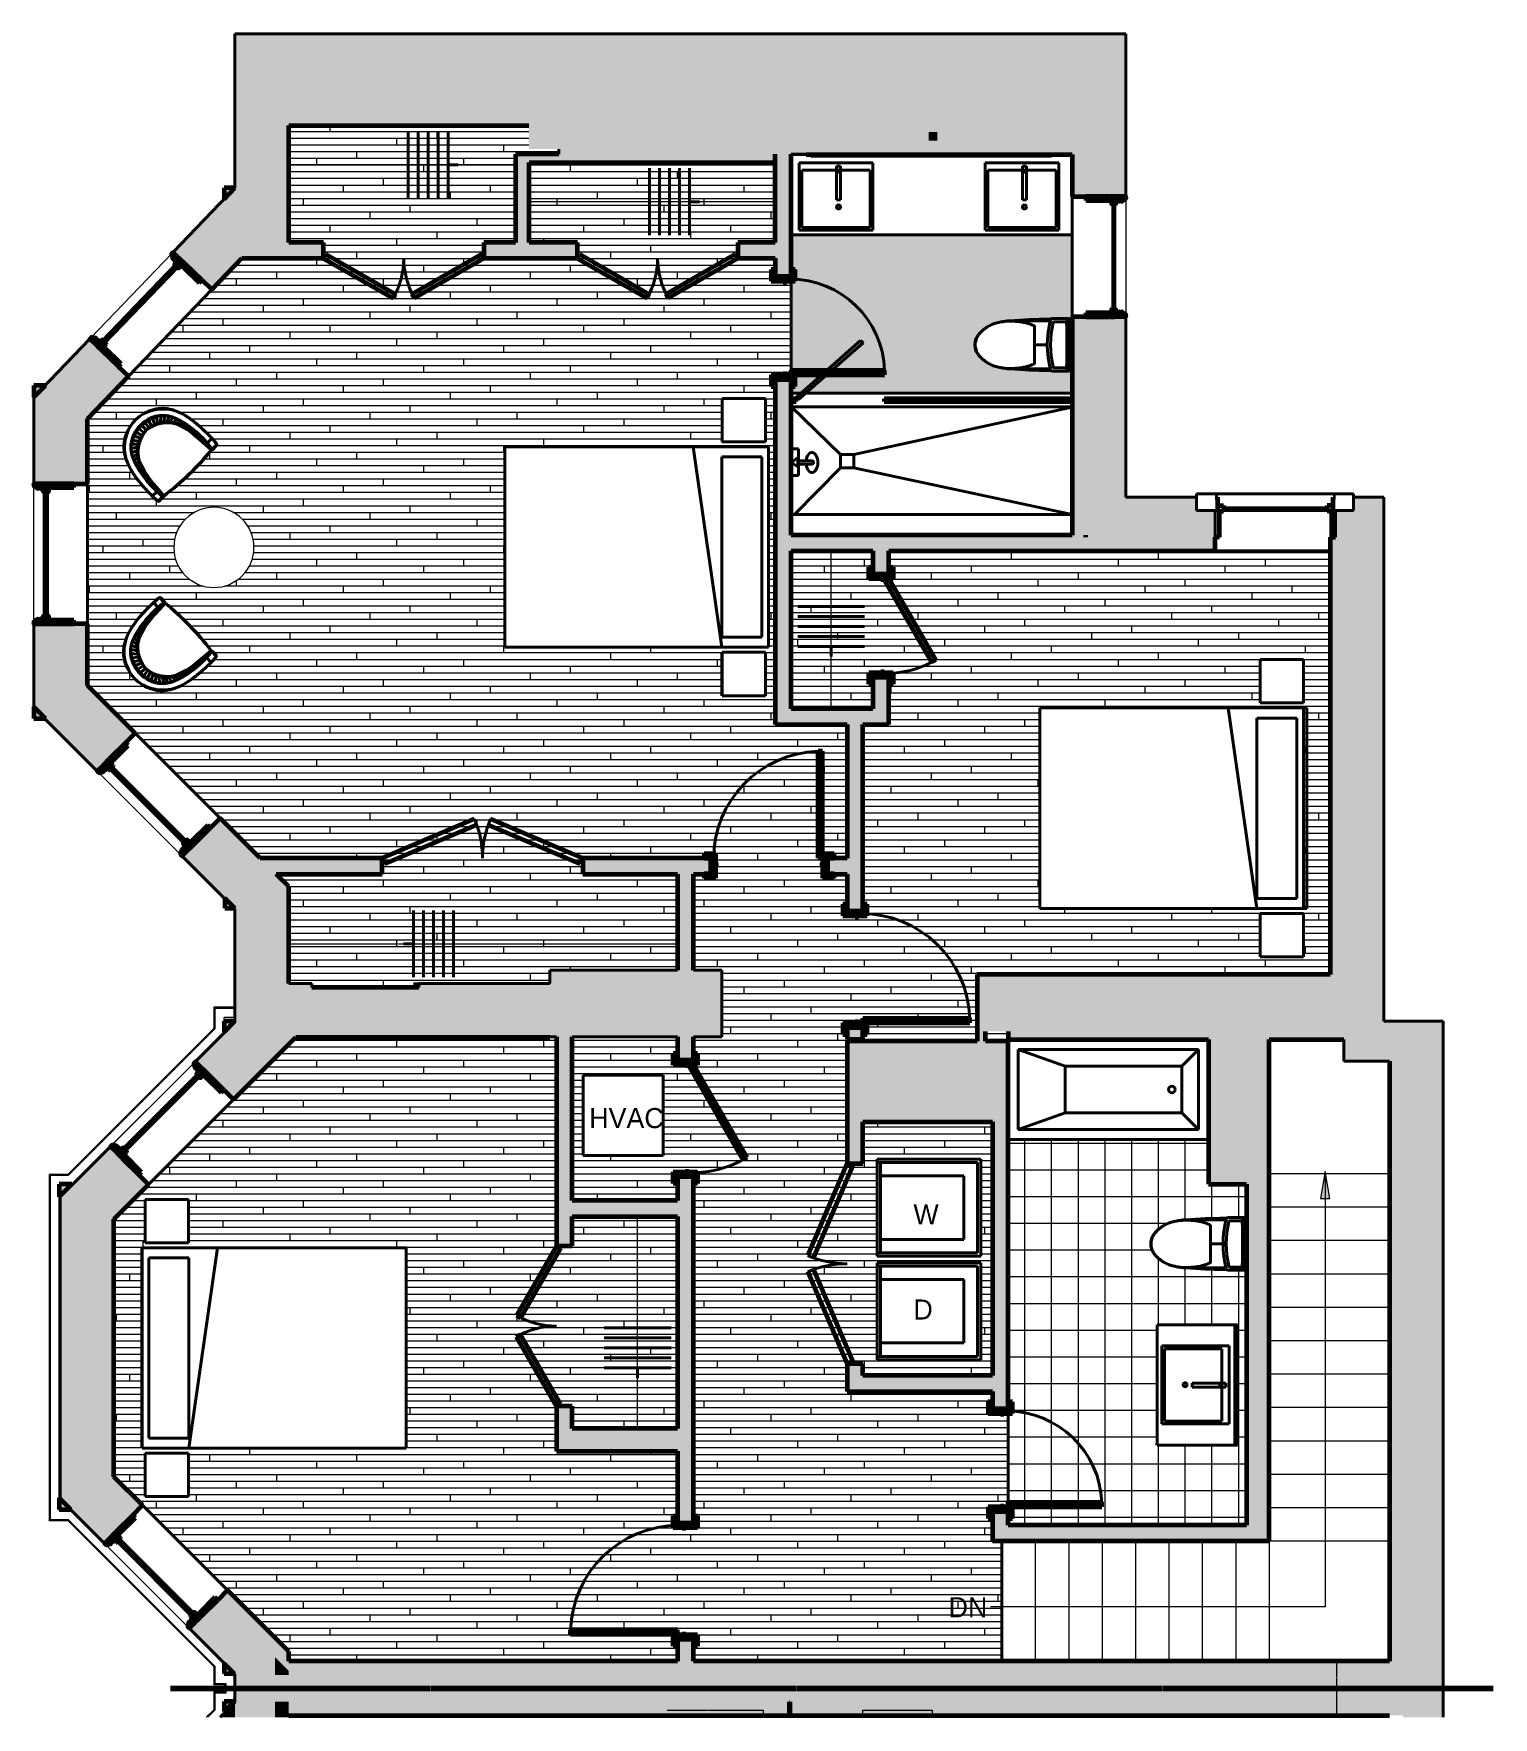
# Model space of a CAD drawing. Header units: inches. Extents: x 239 to 676, y -3412 to -2908.
import ezdxf

# ---------------------------------------------------------------- set-up
doc = ezdxf.new("R2010")
doc.units = ezdxf.units.IN
doc.header["$MEASUREMENT"] = 0
doc.linetypes.add('Hidden 1_16_', pattern=[0.09375, 0.0625, -0.03125])
doc.linetypes.add('Hidden 1_8_', pattern=[0.1875, 0.125, -0.0625])
for name, color, linetype, lineweight in [('A-DETL', 90, 'Continuous', 40), ('A-DETL-GENF', 92, 'Continuous', 9), ('A-DOOR', 31, 'Continuous', 40), ('A-DOOR-FRAM', 31, 'Continuous', 40), ('A-FLOR', 192, 'Continuous', 40), ('A-FLOR-PATT', 8, 'Continuous', 40), ('A-GENM', 13, 'Continuous', 40), ('A-GLAZ', 151, 'Continuous', 40), ('A-WALL', 113, 'Continuous', 18), ('A-WALL-PATT', 111, 'Continuous', 18), ('G-ANNO-TEXT', 231, 'Continuous', 9), ('I-FURN', 30, 'Continuous', 40), ('I-WALL', 2, 'Continuous', 40), ('P-SANR-FIXT', 6, 'Continuous', 40), ('Q-CASE', 31, 'Continuous', 40)]:
    doc.layers.add(name, color=color, linetype=linetype, lineweight=lineweight)
doc.styles.add('Futura Lt BT', font='futural.TTF', dxfattribs={"height": 6})

msp = doc.modelspace()

# ---------------------------------------------------------------- texts
at = {"layer": 'G-ANNO-TEXT', "color": 7, "char_height": 6, "attachment_point": 1, "style": 'Futura Lt BT'}
for s, insert, width in [('HVAC', (405.58, -3229.53), 24.644), ('W', (502.63, -3258.33), 8.686), ('D', (502.63, -3286.83), 6.666), ('DN', (513.17, -3375.96), 13.938)]:
    msp.add_mtext(s, dxfattribs=dict(at, insert=insert, width=width))

# ---------------------------------------------------------------- blocks, each defined once
blk = doc.blocks.new('Proline_Clad_Wood-Double-Hung_Vent_Unit - 36_ x 96_-725810-UNIT 3 - UPPER LEVEL')
at = {"layer": 'A-GLAZ'}
h = blk.add_hatch(color=135, dxfattribs=at)
h.paths.add_polyline_path([(-17.95, 5.96), (-18, 5.91), (-18, 5.78), (-17.93, 5.8), (-17.93, 5.88)], flags=0)
h.paths.add_polyline_path([(-17.8, 5.94), (-17.8, 5.65), (-17.76, 5.65), (-17.76, 5.93)], flags=0)
h.paths.add_polyline_path([(-17.74, 6), (-17.74, 5.96), (-17.64, 5.96), (-17.43, 5.9), (-17.3, 5.9), (-17.3, 5.94), (-17.43, 5.94), (-17.64, 6)], flags=0)
h.paths.add_polyline_path([(-17.98, 5.75), (-17.98, 5.63), (-17.91, 5.65), (-17.91, 5.77)], flags=0)
h.paths.add_polyline_path([(-17.94, 5.59), (-17.94, 5.04), (-17.9, 5.08), (-17.9, 5.55)], flags=0)
h.paths.add_polyline_path([(-17.27, 5.87), (-17.27, 5.7), (-17.23, 5.69), (-17.23, 5.88), (-17.26, 5.87)], flags=0)
h.paths.add_polyline_path([(-17.52, 5.58), (-17.42, 5.63), (-17.29, 5.63), (-17.3, 5.67), (-17.42, 5.67)], flags=0)
h.paths.add_polyline_path([(-17.42, 5.52), (-17.32, 5.48), (-16.97, 5.48), (-16.96, 5.52)], flags=0)
h.paths.add_polyline_path([(-17.39, 5.45), (-17.39, 5.26), (-17.35, 5.28), (-17.34, 5.46)], flags=0)
h.paths.add_polyline_path([(-17.92, 4.85), (-17.96, 4.81), (-17.85, 4.81)], flags=0)
h.paths.add_polyline_path([(-16.94, 5.45), (-16.94, 5.01), (-16.9, 5.01), (-16.9, 5.46)], flags=0)
h = blk.add_hatch(color=135, dxfattribs=at)
h.paths.add_polyline_path([(-16.77, 1.7), (-16.79, 1.73), (-16.95, 1.73), (-16.97, 1.62)], flags=0)
h.paths.add_polyline_path([(-17.71, 5.45), (-17.84, 5.07), (-17.71, 4.88), (-17.77, 4.8), (-17.9, 4.79), (-17.94, 4.75), (-17.94, 4.4), (-17.91, 4.37), (-17.94, 4.34), (-17.94, 2.76), (-18, 2.72), (-18, 1.24), (-17.91, 1.15), (-17.88, 1), (-16.83, 1), (-16.77, 1.06), (-16.77, 1.7), (-17, 1.6), (-17.35, 1.61), (-17.35, 1.64), (-17.33, 1.77), (-17.36, 1.77), (-17.36, 2.05), (-17.55, 2.05), (-17.55, 2.14), (-17.27, 2.15), (-17.27, 2.38), (-17.36, 2.38), (-17.36, 2.53), (-17.59, 2.98), (-17.55, 3.02), (-17.27, 3.19), (-17.27, 3.55), (-17.59, 3.77), (-17.58, 3.83), (-17.36, 4.21), (-17.36, 4.54), (-17.55, 4.55), (-17.55, 4.64), (-17.36, 4.64), (-17.36, 4.9), (-17.18, 4.91), (-17.18, 5.09), (-17.34, 5.09), (-17.41, 5.21), (-17.45, 5.21), (-17.48, 5.27), (-17.39, 5.27), (-17.39, 5.45), (-17.68, 5.45)], flags=0)
h = blk.add_hatch(color=135, dxfattribs=at)
h.paths.add_polyline_path([(-17.08, 5.17), (-17.12, 5.1), (-17.08, 5.03)], flags=0)
h.paths.add_polyline_path([(-17.05, 5), (-17.05, 4.95), (-16.7, 4.91), (-16.58, 4.76), (-16.72, 4.63), (-16.87, 4.63), (-17.07, 4.51), (-17.07, 4.28), (-16.87, 4.17), (-16.72, 4.17), (-16.58, 4.07), (-16.65, 3.89), (-16.72, 3.81), (-16.75, 3.69), (-16.72, 2.92), (-16.64, 2.83), (-16.58, 2.67), (-16.72, 2.57), (-16.87, 2.57), (-17.07, 2.45), (-17.07, 2.22), (-16.87, 2.1), (-16.72, 2.1), (-16.58, 1.97), (-16.7, 1.82), (-17.05, 1.78), (-17.05, 1.73), (-16.7, 1.77), (-16.53, 1.97), (-16.72, 2.15), (-16.86, 2.15), (-17.05, 2.34), (-16.86, 2.52), (-16.72, 2.52), (-16.54, 2.65), (-16.61, 2.86), (-16.68, 2.94), (-16.7, 3.04), (-16.68, 3.79), (-16.61, 3.87), (-16.54, 4.08), (-16.72, 4.21), (-16.86, 4.21), (-17.05, 4.4), (-16.86, 4.59), (-16.72, 4.59), (-16.53, 4.76), (-16.7, 4.96)], flags=0)
h.paths.add_polyline_path([(-17.08, 1.7), (-17.12, 1.64), (-17.08, 1.62)], flags=0)
h = blk.add_hatch(color=135, dxfattribs=at)
h.paths.add_polyline_path([(16.7, 4.96), (16.53, 4.76), (16.72, 4.59), (16.86, 4.59), (17.05, 4.4), (16.86, 4.21), (16.72, 4.21), (16.54, 4.08), (16.61, 3.87), (16.68, 3.79), (16.7, 3.69), (16.68, 2.94), (16.61, 2.86), (16.54, 2.65), (16.72, 2.52), (16.86, 2.52), (17.05, 2.34), (16.86, 2.15), (16.72, 2.15), (16.53, 1.97), (16.7, 1.77), (17.05, 1.73), (17.05, 1.78), (16.7, 1.82), (16.58, 1.97), (16.72, 2.1), (16.87, 2.1), (17.07, 2.22), (17.07, 2.45), (16.87, 2.57), (16.72, 2.57), (16.58, 2.67), (16.64, 2.83), (16.72, 2.92), (16.75, 3.04), (16.72, 3.81), (16.64, 3.91), (16.58, 4.07), (16.72, 4.17), (16.87, 4.17), (17.07, 4.28), (17.07, 4.51), (16.87, 4.63), (16.72, 4.63), (16.58, 4.76), (16.7, 4.91), (17.05, 4.95), (17.05, 5)], flags=0)
h.paths.add_polyline_path([(17.08, 5.17), (17.08, 5.03), (17.12, 5.1)], flags=0)
h.paths.add_polyline_path([(17.08, 1.7), (17.08, 1.62), (17.12, 1.64)], flags=0)
h = blk.add_hatch(color=135, dxfattribs=at)
h.paths.add_polyline_path([(16.77, 1.7), (16.97, 1.62), (16.95, 1.73), (16.79, 1.73)], flags=0)
h.paths.add_polyline_path([(17.39, 5.45), (17.39, 5.27), (17.46, 5.24), (17.45, 5.21), (17.41, 5.21), (17.34, 5.09), (17.18, 5.09), (17.18, 4.91), (17.36, 4.9), (17.36, 4.64), (17.55, 4.64), (17.55, 4.55), (17.36, 4.54), (17.36, 4.21), (17.59, 3.77), (17.55, 3.72), (17.27, 3.55), (17.27, 3.19), (17.59, 2.98), (17.58, 2.92), (17.36, 2.53), (17.36, 2.38), (17.27, 2.38), (17.27, 2.15), (17.55, 2.14), (17.55, 2.05), (17.36, 2.05), (17.36, 1.77), (17.33, 1.77), (17.35, 1.61), (17.32, 1.6), (16.97, 1.61), (16.77, 1.7), (16.77, 1.06), (16.83, 1), (17.88, 1), (17.91, 1.15), (18, 1.24), (18, 2.72), (17.94, 2.76), (17.94, 4.34), (17.91, 4.37), (17.94, 4.4), (17.94, 4.75), (17.9, 4.79), (17.77, 4.8), (17.71, 4.88), (17.77, 4.99), (17.84, 5.07), (17.71, 5.45)], flags=0)
h = blk.add_hatch(color=135, dxfattribs=at)
h.paths.add_polyline_path([(17.3, 5.94), (17.3, 5.9), (17.43, 5.9), (17.74, 6), (17.64, 6), (17.43, 5.94)], flags=0)
h.paths.add_polyline_path([(17.23, 5.88), (17.23, 5.69), (17.27, 5.7), (17.27, 5.87)], flags=0)
h.paths.add_polyline_path([(17.52, 5.58), (17.42, 5.67), (17.3, 5.67), (17.29, 5.63), (17.42, 5.63)], flags=0)
h.paths.add_polyline_path([(17.42, 5.52), (17.42, 5.48), (17.52, 5.58)], flags=0)
h.paths.add_polyline_path([(16.96, 5.52), (16.97, 5.48), (17.32, 5.48), (17.42, 5.52), (17.19, 5.52)], flags=0)
h.paths.add_polyline_path([(16.9, 5.46), (16.9, 5.01), (16.94, 5.01), (16.94, 5.45)], flags=0)
h.paths.add_polyline_path([(17.76, 5.93), (17.76, 5.65), (17.8, 5.65), (17.8, 5.94)], flags=0)
h.paths.add_polyline_path([(17.34, 5.46), (17.35, 5.28), (17.39, 5.26), (17.39, 5.45)], flags=0)
h.paths.add_polyline_path([(17.95, 5.96), (17.93, 5.8), (18, 5.78), (18, 5.91)], flags=0)
h.paths.add_polyline_path([(17.91, 5.77), (17.91, 5.65), (17.97, 5.63), (17.97, 5.75)], flags=0)
h.paths.add_polyline_path([(17.94, 5.59), (17.9, 5.55), (17.9, 5.08), (17.94, 5.04), (17.94, 5.54)], flags=0)
h.paths.add_polyline_path([(17.85, 4.81), (17.96, 4.81), (17.92, 4.85), (17.88, 4.83)], flags=0)
for points in [[(-18, 1), (-18, -6), (-16.83, -6), (-16.83, 1)], [(-16.42, 3.12), (-16.47, 3.03), (-16.47, 2.8), (-16.42, 2.8), (-16.42, 2.73), (-16.49, 2.64), (-16.62, 2.53), (-16.73, 2.48), (-16.73, 2.2), (-16.48, 2.05), (-16.48, 1.85), (-16.67, 1.66), (-16.67, 1.52), (-16.63, 1.47), (-15.67, 1.47), (-15.62, 1.51), (-15.51, 2.08), (-16.08, 2.08), (-16.08, 2.8), (-15.7, 2.82), (-15.69, 2.94), (-15.77, 3.02), (-15.77, 3.12), (-15.87, 3.12)], [(-16.44, 3.15), (-16.44, 3.12), (-15.9, 3.15)], [(-16.08, 2.71), (-16.08, 2.59), (16.08, 2.59), (16.08, 2.71), (-15.47, 2.71)], [(-16.08, 2.2), (-16.08, 2.08), (16.08, 2.08), (16.08, 2.2), (-15.01, 2.2)], [(15.77, 3.12), (15.77, 3.02), (15.69, 2.94), (15.7, 2.82), (16.08, 2.8), (16.08, 2.08), (15.51, 2.08), (15.51, 2.02), (15.62, 1.51), (15.67, 1.47), (16.63, 1.47), (16.67, 1.52), (16.67, 1.66), (16.48, 1.85), (16.49, 2.07), (16.73, 2.2), (16.73, 2.48), (16.62, 2.53), (16.42, 2.73), (16.42, 2.8), (16.47, 2.8), (16.47, 3.03), (16.42, 3.12)], [(15.67, 3.15), (15.67, 3.12), (16.44, 3.15)], [(16.83, 1), (16.83, -6), (18, -6), (18, 1)]]:
    blk.add_hatch(color=135, dxfattribs=at).paths.add_polyline_path(points, flags=0)
at = {"layer": 'A-GLAZ', "color": 250, "lineweight": 60}
for p, q in [((-18, 5.91), (-18, 5.78)), ((-18, 5.78), (-17.98, 5.75)), ((-17.98, 5.75), (-17.98, 5.63)), ((-17.94, 5.59), (-17.94, 5.04)), ((-17.9, 5.79), (-17.93, 5.88)), ((-17.93, 5.88), (-17.9, 5.88)), ((-17.91, 5.77), (-17.93, 5.8)), ((-17.93, 5.8), (-17.9, 5.79)), ((-17.91, 5.65), (-17.91, 5.77)), ((-17.9, 5.88), (-17.9, 5.91)), ((-17.9, 5.08), (-17.9, 5.55)), ((-17.83, 5.62), (-17.88, 5.62)), ((-17.87, 5.58), (-17.83, 5.58)), ((-17.83, 5.01), (-17.85, 5.04)), ((-17.71, 5.45), (-17.84, 5.07)), ((-17.84, 5.07), (-17.83, 5.01)), ((-17.8, 5.94), (-17.8, 5.65)), ((-17.76, 5.65), (-17.76, 5.93)), ((-17.64, 6), (-17.74, 6)), ((-17.74, 5.96), (-17.64, 5.96)), ((-17.39, 5.45), (-17.71, 5.45)), ((-17.43, 5.94), (-17.64, 6)), ((-17.64, 5.96), (-17.43, 5.9)), ((-17.45, 5.21), (-17.48, 5.27)), ((-17.48, 5.27), (-17.39, 5.27)), ((-17.39, 5.26), (-17.45, 5.26)), ((-17.45, 5.26), (-17.42, 5.22)), ((-17.41, 5.21), (-17.45, 5.21)), ((-17.3, 5.94), (-17.43, 5.94)), ((-17.43, 5.9), (-17.3, 5.9)), ((-17.3, 5.67), (-17.42, 5.67)), ((-17.42, 5.63), (-17.29, 5.63)), ((-16.96, 5.52), (-17.42, 5.52)), ((-17.34, 5.09), (-17.41, 5.21)), ((-17.39, 5.45), (-17.39, 5.26)), ((-17.39, 5.27), (-17.39, 5.45)), ((-17.35, 5.28), (-17.34, 5.46)), ((-17.18, 5.09), (-17.34, 5.09)), ((-17.32, 5.48), (-16.97, 5.48)), ((-17.27, 5.87), (-17.27, 5.7)), ((-17.23, 5.69), (-17.23, 5.88)), ((-17.18, 4.91), (-17.18, 5.09)), ((-17.08, 5.17), (-17.12, 5.1)), ((-17.12, 5.1), (-17.12, 5.03)), ((-17.08, 5.03), (-17.08, 5.17)), ((-16.94, 5.45), (-16.94, 5.01)), ((-16.9, 5.01), (-16.9, 5.46)), ((16.9, 5.46), (16.9, 5.01)), ((16.94, 5.01), (16.94, 5.45)), ((17.42, 5.52), (16.96, 5.52)), ((16.97, 5.48), (17.32, 5.48)), ((17.12, 5.1), (17.08, 5.17)), ((17.08, 5.17), (17.08, 5.03)), ((17.12, 5.03), (17.12, 5.1)), ((17.34, 5.09), (17.18, 5.09)), ((17.18, 5.09), (17.18, 4.91)), ((17.23, 5.88), (17.23, 5.69)), ((17.27, 5.7), (17.27, 5.87)), ((17.29, 5.63), (17.42, 5.63)), ((17.43, 5.94), (17.3, 5.94)), ((17.3, 5.9), (17.43, 5.9)), ((17.42, 5.67), (17.3, 5.67)), ((17.34, 5.46), (17.35, 5.28)), ((17.41, 5.21), (17.34, 5.09)), ((17.39, 5.26), (17.39, 5.45)), ((17.71, 5.45), (17.39, 5.45)), ((17.39, 5.45), (17.39, 5.27)), ((17.39, 5.27), (17.48, 5.27)), ((17.45, 5.26), (17.39, 5.26)), ((17.45, 5.21), (17.41, 5.21)), ((17.42, 5.22), (17.45, 5.26)), ((17.64, 6), (17.43, 5.94)), ((17.43, 5.9), (17.64, 5.96)), ((17.48, 5.27), (17.45, 5.21)), ((17.74, 6), (17.64, 6)), ((17.64, 5.96), (17.74, 5.96)), ((17.84, 5.07), (17.71, 5.45)), ((17.76, 5.93), (17.76, 5.65)), ((17.8, 5.65), (17.8, 5.94)), ((17.88, 5.62), (17.83, 5.62)), ((17.83, 5.58), (17.87, 5.58)), ((17.83, 5.01), (17.84, 5.07)), ((17.85, 5.04), (17.83, 5.01)), ((17.9, 5.91), (17.9, 5.88)), ((17.9, 5.88), (17.93, 5.88)), ((17.93, 5.88), (17.9, 5.79)), ((17.9, 5.79), (17.93, 5.8)), ((17.9, 5.55), (17.9, 5.08)), ((17.93, 5.8), (17.91, 5.77)), ((17.91, 5.77), (17.91, 5.65)), ((17.94, 5.04), (17.94, 5.59)), ((17.97, 5.75), (18, 5.78)), ((17.97, 5.63), (17.97, 5.75)), ((18, 5.78), (18, 5.91)), ((-17.94, 2.76), (-18, 2.72)), ((-18, 2.72), (-18, 1.24)), ((-18, 1.24), (-17.91, 1.15)), ((-18, 1), (-18, -6)), ((-16.83, 1), (-18, 1)), ((-17.96, 4.81), (-17.85, 4.81)), ((-17.9, 4.79), (-17.94, 4.75)), ((-17.94, 4.75), (-17.94, 4.4)), ((-17.94, 4.4), (-17.91, 4.37)), ((-17.91, 4.37), (-17.94, 4.34)), ((-17.94, 4.34), (-17.94, 2.76)), ((-17.84, 4.85), (-17.92, 4.85)), ((-17.91, 1.15), (-17.91, 1.02)), ((-17.91, 1.02), (-17.88, 1)), ((-17.77, 4.8), (-17.9, 4.79)), ((-17.88, 1), (-16.83, 1)), ((-17.87, 5), (-17.86, 4.97)), ((-17.8, 4.87), (-17.84, 4.85)), ((-17.82, 4.82), (-17.78, 4.84)), ((-17.78, 4.93), (-17.78, 4.9)), ((-17.71, 4.88), (-17.77, 4.8)), ((-17.74, 4.94), (-17.71, 4.88)), ((-17.74, 4.9), (-17.74, 4.93)), ((-17.58, 3.83), (-17.36, 4.21)), ((-17.36, 2.53), (-17.58, 2.92)), ((-17.55, 4.55), (-17.55, 4.64)), ((-17.55, 4.64), (-17.36, 4.64)), ((-17.36, 4.54), (-17.55, 4.55)), ((-17.27, 3.55), (-17.55, 3.72)), ((-17.55, 3.02), (-17.27, 3.19)), ((-17.55, 2.14), (-17.27, 2.15)), ((-17.55, 2.05), (-17.55, 2.14)), ((-17.36, 2.05), (-17.55, 2.05)), ((-17.36, 4.9), (-17.18, 4.91)), ((-17.36, 4.64), (-17.36, 4.9)), ((-17.36, 4.21), (-17.36, 4.54)), ((-17.36, 2.38), (-17.36, 2.53)), ((-17.27, 2.38), (-17.36, 2.38)), ((-17.36, 1.77), (-17.36, 2.05)), ((-17.33, 1.77), (-17.36, 1.77)), ((-17.35, 1.63), (-17.33, 1.77)), ((-17, 1.6), (-17.32, 1.6)), ((-17.27, 3.19), (-17.27, 3.55)), ((-17.27, 2.15), (-17.27, 2.38)), ((-17.12, 1.7), (-17.12, 1.64)), ((-17.12, 1.64), (-17.08, 1.62)), ((-17.08, 1.62), (-17.08, 1.7)), ((-16.7, 4.96), (-17.05, 5)), ((-17.05, 4.95), (-16.7, 4.91)), ((-16.7, 1.82), (-17.05, 1.78)), ((-17.05, 1.73), (-16.7, 1.77)), ((-16.95, 1.73), (-16.97, 1.62)), ((-16.79, 1.73), (-16.95, 1.73)), ((-16.72, 4.63), (-16.87, 4.63)), ((-16.87, 4.17), (-16.72, 4.17)), ((-16.72, 2.57), (-16.87, 2.57)), ((-16.87, 2.1), (-16.72, 2.1)), ((-16.86, 4.59), (-16.72, 4.59)), ((-16.72, 4.21), (-16.86, 4.21)), ((-16.86, 2.52), (-16.72, 2.52)), ((-16.72, 2.15), (-16.86, 2.15)), ((-16.83, -6), (-16.83, 1)), ((-16.77, 1.06), (-16.77, 1.7)), ((-16.75, 3.69), (-16.75, 3.04)), ((-16.73, 2.48), (-16.73, 2.2)), ((-16.7, 3.04), (-16.7, 3.69)), ((-16.48, 1.85), (-16.67, 1.66)), ((-16.67, 1.66), (-16.67, 1.52)), ((-16.67, 1.52), (-16.63, 1.47)), ((-16.63, 1.47), (-15.67, 1.47)), ((-16.52, 3.06), (-16.54, 2.77)), ((-16.54, 2.08), (-16.51, 2.08)), ((-16.51, 2.77), (-16.5, 3.06)), ((-16.45, 2.8), (-16.49, 2.8)), ((-16.49, 2.8), (-16.49, 2.77)), ((-16.48, 2.05), (-16.48, 1.85)), ((-16.42, 3.12), (-16.47, 3.03)), ((-16.47, 3.03), (-16.47, 2.8)), ((-16.47, 2.8), (-16.42, 2.8)), ((-16.42, 2.73), (-16.47, 2.72)), ((-16.47, 2.72), (-16.47, 2.65)), ((-16.46, 2.77), (-16.45, 2.8)), ((-15.67, 3.15), (-16.44, 3.15)), ((-16.44, 3.12), (-15.67, 3.12)), ((-15.77, 3.12), (-16.42, 3.12)), ((-16.42, 2.8), (-16.42, 2.73)), ((-16.08, 2.8), (-15.7, 2.82)), ((-16.08, 2.08), (-16.08, 2.8)), ((16.08, 2.71), (-16.08, 2.71)), ((-16.08, 2.71), (-16.08, 2.59)), ((-16.08, 2.59), (16.08, 2.59)), ((16.08, 2.2), (-16.08, 2.2)), ((-16.08, 2.2), (-16.08, 2.08)), ((-16.08, 2.08), (16.08, 2.08)), ((-15.51, 2.08), (-16.08, 2.08)), ((-15.77, 3.02), (-15.77, 3.12)), ((-15.69, 2.94), (-15.77, 3.02)), ((-15.66, 2.88), (-15.67, 2.92)), ((-15.58, 2.87), (-15.66, 2.8)), ((-15.64, 2.78), (-15.56, 2.84)), ((-15.62, 1.51), (-15.51, 2.02)), ((-15.61, 3.08), (-15.54, 2.76)), ((-15.52, 2.77), (-15.58, 3.08)), ((-15.56, 2.84), (-15.58, 2.87)), ((-15.51, 2.02), (-15.51, 2.08)), ((16.08, 2.08), (15.51, 2.08)), ((15.51, 2.08), (15.51, 2.02)), ((15.51, 2.02), (15.62, 1.51)), ((15.58, 3.08), (15.52, 2.77)), ((15.54, 2.76), (15.61, 3.08)), ((15.58, 2.87), (15.56, 2.84)), ((15.56, 2.84), (15.64, 2.78)), ((15.66, 2.8), (15.58, 2.87)), ((15.67, 2.92), (15.66, 2.88)), ((16.44, 3.15), (15.67, 3.15)), ((15.67, 3.12), (16.44, 3.12)), ((15.67, 1.47), (16.63, 1.47)), ((15.77, 3.02), (15.69, 2.94)), ((15.7, 2.82), (16.08, 2.8)), ((16.42, 3.12), (15.77, 3.12)), ((15.77, 3.12), (15.77, 3.02)), ((16.08, 2.8), (16.08, 2.08)), ((16.08, 2.59), (16.08, 2.71)), ((16.08, 2.08), (16.08, 2.2)), ((16.47, 3.03), (16.42, 3.12)), ((16.42, 2.73), (16.42, 2.8)), ((16.42, 2.8), (16.47, 2.8)), ((16.47, 2.72), (16.42, 2.73)), ((16.49, 2.8), (16.45, 2.8)), ((16.45, 2.8), (16.46, 2.77)), ((16.47, 2.8), (16.47, 3.03)), ((16.47, 2.65), (16.47, 2.72)), ((16.48, 1.85), (16.48, 2.05)), ((16.67, 1.66), (16.48, 1.85)), ((16.49, 2.77), (16.49, 2.8)), ((16.5, 3.06), (16.51, 2.77)), ((16.51, 2.08), (16.54, 2.08)), ((16.54, 2.77), (16.52, 3.06)), ((16.63, 1.47), (16.67, 1.52)), ((16.67, 1.52), (16.67, 1.66)), ((17.05, 5), (16.7, 4.96)), ((16.7, 4.91), (17.05, 4.95)), ((16.7, 3.69), (16.7, 3.04)), ((17.05, 1.78), (16.7, 1.82)), ((16.7, 1.77), (17.05, 1.73)), ((16.87, 4.63), (16.72, 4.63)), ((16.72, 4.59), (16.86, 4.59)), ((16.86, 4.21), (16.72, 4.21)), ((16.72, 4.17), (16.87, 4.17)), ((16.87, 2.57), (16.72, 2.57)), ((16.72, 2.52), (16.86, 2.52)), ((16.86, 2.15), (16.72, 2.15)), ((16.72, 2.1), (16.87, 2.1)), ((16.73, 2.2), (16.73, 2.48)), ((16.75, 3.04), (16.75, 3.69)), ((16.77, 1.7), (16.77, 1.06)), ((16.95, 1.73), (16.79, 1.73)), ((16.83, 1), (16.83, -6)), ((18, 1), (16.83, 1)), ((16.83, 1), (17.88, 1)), ((16.97, 1.62), (16.95, 1.73)), ((17.32, 1.6), (17, 1.6)), ((17.08, 1.7), (17.08, 1.62)), ((17.08, 1.62), (17.12, 1.64)), ((17.12, 1.64), (17.12, 1.7)), ((17.18, 4.91), (17.36, 4.9)), ((17.55, 3.72), (17.27, 3.55)), ((17.27, 3.55), (17.27, 3.19)), ((17.27, 3.19), (17.55, 3.02)), ((17.36, 2.38), (17.27, 2.38)), ((17.27, 2.38), (17.27, 2.15)), ((17.27, 2.15), (17.55, 2.14)), ((17.36, 1.77), (17.33, 1.77)), ((17.33, 1.77), (17.35, 1.63)), ((17.36, 4.9), (17.36, 4.64)), ((17.36, 4.64), (17.55, 4.64)), ((17.55, 4.55), (17.36, 4.54)), ((17.36, 4.54), (17.36, 4.21)), ((17.36, 4.21), (17.58, 3.83)), ((17.58, 2.92), (17.36, 2.53)), ((17.36, 2.53), (17.36, 2.38)), ((17.55, 2.05), (17.36, 2.05)), ((17.36, 2.05), (17.36, 1.77)), ((17.55, 4.64), (17.55, 4.55)), ((17.55, 2.14), (17.55, 2.05)), ((17.71, 4.88), (17.74, 4.94)), ((17.77, 4.8), (17.71, 4.88)), ((17.74, 4.93), (17.74, 4.9)), ((17.9, 4.79), (17.77, 4.8)), ((17.78, 4.9), (17.78, 4.93)), ((17.78, 4.84), (17.82, 4.82)), ((17.84, 4.85), (17.8, 4.87)), ((17.92, 4.85), (17.84, 4.85)), ((17.85, 4.81), (17.96, 4.81)), ((17.86, 4.97), (17.87, 5)), ((17.88, 1), (17.91, 1.02)), ((17.94, 4.75), (17.9, 4.79)), ((17.91, 4.37), (17.94, 4.4)), ((17.94, 4.34), (17.91, 4.37)), ((17.91, 1.15), (18, 1.24)), ((17.91, 1.02), (17.91, 1.15)), ((17.94, 4.4), (17.94, 4.75)), ((17.94, 2.76), (17.94, 4.34)), ((18, 2.72), (17.94, 2.76)), ((18, 1.24), (18, 2.72)), ((18, -6), (18, 1)), ((-18, -6), (-16.83, -6)), ((16.83, -6), (18, -6))]:
    blk.add_line(p, q, dxfattribs=at)
for centre, radius, start, end in [((-17.95, 5.91), 0.05, 0, 180), ((-17.93, 5.63), 0.0471, 180, 250), ((-17.88, 5.65), 0.031, 180, 270), ((-17.87, 5.55), 0.031, 90, 180), ((-17.84, 5.11), 0.0698, 205.1454, 259.6398), ((-17.83, 5.65), 0.031, 270, 0), ((-17.83, 5.65), 0.071, 270, 0), ((-17.74, 5.94), 0.061, 90, 180), ((-17.74, 5.93), 0.0265, 90, 180), ((-17.42, 5.58), 0.0945, 90, 270), ((-17.42, 5.58), 0.0545, 90, 270), ((-17.42, 5.45), 0.032, 358.9819, 98.1628), ((-17.41, 5.28), 0.0599, 256.011, 354.4207), ((-17.32, 5.46), 0.0224, 90, 169.0382), ((-17.3, 5.88), 0.061, 0, 90), ((-17.3, 5.87), 0.0242, 360, 90), ((-17.3, 5.7), 0.0298, 270, 0), ((-17.29, 5.69), 0.056, 270, 0), ((-16.97, 5.45), 0.0271, 360, 90), ((-16.96, 5.46), 0.056, 0, 90), ((16.96, 5.46), 0.056, 90, 180), ((16.97, 5.45), 0.0271, 90, 180), ((17.3, 5.88), 0.061, 90, 180), ((17.29, 5.69), 0.056, 180, 270), ((17.3, 5.87), 0.0242, 90, 180), ((17.3, 5.7), 0.0298, 180, 270), ((17.32, 5.46), 0.0224, 10.9618, 90), ((17.41, 5.28), 0.0599, 185.5793, 283.989), ((17.42, 5.45), 0.032, 81.8372, 181.0181), ((17.42, 5.58), 0.0945, 270, 90), ((17.42, 5.58), 0.0545, 270, 90), ((17.74, 5.94), 0.061, 0, 90), ((17.74, 5.93), 0.0265, 360, 90), ((17.83, 5.65), 0.071, 180, 270), ((17.83, 5.65), 0.031, 180, 270), ((17.84, 5.11), 0.0698, 280.3602, 334.8546), ((17.87, 5.55), 0.031, 0, 90), ((17.88, 5.65), 0.031, 270, 0), ((17.95, 5.91), 0.05, 360, 180), ((17.93, 5.63), 0.0471, 290, 360), ((-17.92, 4.99), 0.0557, 115.55, 189.111), ((-17.95, 4.98), 0.0227, 189.111, 353.1504), ((-17.94, 4.83), 0.0287, 33.0847, 237.5317), ((-17.9, 4.98), 0.031, 30, 181.1307), ((-17.82, 5.02), 0.0653, 233.4114, 274.9955), ((-17.85, 4.88), 0.071, 270, 296.5651), ((-17.83, 4.92), 0.0855, 6.6756, 93.3019), ((-17.83, 4.92), 0.0887, 14.7882, 92.4842), ((-17.81, 4.93), 0.031, 0, 90), ((-17.81, 4.9), 0.0319, 292.4786, 353.5214), ((-17.81, 4.9), 0.0673, 296.5651, 1.906), ((-17.51, 3.79), 0.078, 150.0027, 240.0027), ((-17.51, 2.96), 0.078, 119.9973, 209.9973), ((-17.32, 1.63), 0.0308, 169.6071, 270.3559), ((-17.04, 5.03), 0.078, 180, 263.5665), ((-17.04, 1.7), 0.078, 96.4335, 180), ((-16.87, 4.4), 0.232, 90, 270), ((-16.87, 2.34), 0.232, 90, 270), ((-17.05, 5.03), 0.031, 180, 263.5665), ((-17.05, 1.7), 0.031, 96.4335, 180), ((-16.86, 4.4), 0.187, 90, 270), ((-16.86, 2.34), 0.187, 90, 270), ((-17, 1.63), 0.031, 270, 350), ((-16.92, 5.01), 0.0199, 180, 360), ((-16.83, 1.06), 0.062, 270, 360), ((-16.8, 1.7), 0.0336, 3.4669, 74.5331), ((-16.48, 3.69), 0.263, 125.5043, 180), ((-16.48, 3.04), 0.263, 180, 234.4957), ((-16.7, 2.48), 0.0232, 90, 180), ((-16.7, 2.2), 0.0297, 180, 270), ((-16.72, 4.77), 0.188, 270, 83.5665), ((-16.72, 4.77), 0.143, 270, 83.5665), ((-16.72, 4.02), 0.188, 305.5043, 90), ((-16.72, 4.02), 0.143, 305.5043, 90), ((-16.72, 2.71), 0.188, 270, 54.4957), ((-16.72, 2.71), 0.143, 270, 54.4957), ((-16.72, 1.96), 0.187, 276.4335, 90), ((-16.72, 1.96), 0.142, 276.4335, 90), ((-16.48, 3.69), 0.218, 125.5043, 180), ((-16.48, 3.04), 0.218, 180, 234.4957), ((-16.7, 2.66), 0.158, 270, 338.35), ((-16.73, 1.99), 0.183, 38.9118, 79.0882), ((-16.54, 2.13), 0.0551, 211.6569, 270), ((-16.5, 2.57), 0.0625, 99.2606, 158.35), ((-16.5, 2.77), 0.0405, 177.486, 352.3244), ((-16.44, 3.06), 0.0885, 90, 179.9343), ((-16.5, 2.77), 0.013, 176.8292, 356.8949), ((-16.51, 2.71), 0.0706, 269.8511, 306.5633), ((-16.51, 2.05), 0.031, 0, 90), ((-16.44, 3.06), 0.0652, 90.0749, 181.5911), ((-15.7, 2.86), 0.0458, 266.9924, 25.2607), ((-15.76, 2.87), 0.1, 25.2607, 44.1399), ((-15.67, 3.06), 0.0835, 12, 90), ((-15.67, 3.06), 0.06, 12, 90), ((-15.64, 2.77), 0.0361, 128.685, 321.315), ((-15.67, 1.52), 0.047, 270.0001, 348), ((-15.62, 2.74), 0.0386, 18.1661, 115.8735), ((-15.56, 2.76), 0.0475, 191.6531, 12), ((-15.56, 2.76), 0.024, 192.1562, 12), ((15.56, 2.76), 0.0475, 168, 348.3469), ((15.56, 2.76), 0.024, 168, 347.8438), ((15.67, 3.06), 0.0835, 90, 168), ((15.62, 2.74), 0.0386, 64.1265, 161.8339), ((15.67, 3.06), 0.06, 90, 168), ((15.64, 2.77), 0.0361, 218.685, 51.315), ((15.67, 1.52), 0.047, 192, 270), ((15.7, 2.86), 0.0458, 154.7393, 273.0076), ((15.76, 2.87), 0.1, 135.8601, 154.7393), ((16.44, 3.06), 0.0885, 0.0657, 90), ((16.44, 3.06), 0.0652, 358.4089, 89.9251), ((16.5, 2.77), 0.0405, 187.6756, 2.514), ((16.51, 2.71), 0.0706, 233.4367, 270.1489), ((16.51, 2.05), 0.031, 90, 180), ((16.5, 2.77), 0.013, 183.1051, 3.1708), ((16.5, 2.57), 0.0625, 21.65, 80.7394), ((16.72, 4.77), 0.188, 96.4335, 270), ((16.72, 4.02), 0.188, 90, 234.4957), ((16.72, 2.71), 0.188, 125.5043, 270), ((16.72, 1.96), 0.187, 90, 263.5665), ((16.54, 2.13), 0.0551, 270, 328.3431), ((16.7, 2.66), 0.158, 201.65, 270), ((16.72, 4.77), 0.143, 96.4335, 270), ((16.72, 4.02), 0.143, 90, 234.4957), ((16.72, 2.71), 0.143, 125.5043, 270), ((16.72, 1.96), 0.142, 90, 263.5665), ((16.73, 1.99), 0.183, 100.9118, 141.0882), ((16.48, 3.69), 0.218, 0, 54.4957), ((16.48, 3.04), 0.218, 305.5043, 0), ((16.48, 3.69), 0.263, 360, 54.4957), ((16.48, 3.04), 0.263, 305.5043, 360), ((16.7, 2.48), 0.0232, 360, 90), ((16.7, 2.2), 0.0297, 270, 0), ((16.8, 1.7), 0.0336, 105.4669, 176.5331), ((16.83, 1.06), 0.062, 180, 270), ((16.86, 4.4), 0.187, 270, 90), ((16.86, 2.34), 0.187, 270, 90), ((16.87, 4.4), 0.232, 270, 90), ((16.87, 2.34), 0.232, 270, 90), ((16.92, 5.01), 0.0199, 180, 0), ((17, 1.63), 0.031, 190, 270), ((17.05, 5.03), 0.031, 276.4335, 0), ((17.04, 5.03), 0.078, 276.4335, 360), ((17.04, 1.7), 0.078, 360, 83.5665), ((17.05, 1.7), 0.031, 0, 83.5665), ((17.32, 1.63), 0.0308, 269.6441, 10.3929), ((17.51, 3.79), 0.078, 299.9973, 29.9973), ((17.51, 2.96), 0.078, 330.0027, 60.0027), ((17.83, 4.92), 0.0855, 86.6981, 173.3244), ((17.83, 4.92), 0.0887, 87.5158, 165.2118), ((17.81, 4.9), 0.0673, 178.094, 243.4349), ((17.81, 4.93), 0.031, 90, 180), ((17.81, 4.9), 0.0319, 186.4786, 247.5214), ((17.82, 5.02), 0.0653, 265.0045, 306.5886), ((17.85, 4.88), 0.071, 243.4349, 270), ((17.9, 4.98), 0.031, 358.8693, 150), ((17.94, 4.83), 0.0287, 302.4683, 146.9153), ((17.95, 4.98), 0.0227, 186.8496, 350.889), ((17.92, 4.99), 0.0557, 350.889, 64.45)]:
    blk.add_arc(centre, radius, start, end, dxfattribs=at)
blk = doc.blocks.new('Proline_Clad_Wood-Double-Hung_Vent_Unit - 42_ x 96_-725889-UNIT 3 - UPPER LEVEL')
at = {"layer": 'A-GLAZ'}
h = blk.add_hatch(color=135, dxfattribs=at)
h.paths.add_polyline_path([(-21, 5.78), (-20.93, 5.8), (-20.95, 5.96), (-21, 5.91)], flags=0)
h.paths.add_polyline_path([(-20.98, 5.63), (-20.91, 5.65), (-20.91, 5.77), (-20.98, 5.75)], flags=0)
h.paths.add_polyline_path([(-20.96, 4.81), (-20.86, 4.81), (-20.92, 4.85), (-20.95, 4.81)], flags=0)
h.paths.add_polyline_path([(-20.94, 5.59), (-20.94, 5.04), (-20.9, 5.08), (-20.9, 5.55)], flags=0)
h.paths.add_polyline_path([(-20.8, 5.65), (-20.76, 5.65), (-20.76, 5.93), (-20.8, 5.94)], flags=0)
h.paths.add_polyline_path([(-20.74, 6), (-20.74, 5.96), (-20.64, 5.96), (-20.43, 5.9), (-20.3, 5.9), (-20.3, 5.94), (-20.43, 5.94), (-20.64, 6)], flags=0)
h.paths.add_polyline_path([(-20.52, 5.58), (-20.42, 5.63), (-20.29, 5.63), (-20.3, 5.67), (-20.42, 5.67)], flags=0)
h.paths.add_polyline_path([(-20.42, 5.52), (-20.32, 5.48), (-19.97, 5.48), (-19.96, 5.52)], flags=0)
h.paths.add_polyline_path([(-20.39, 5.26), (-20.35, 5.28), (-20.34, 5.46), (-20.39, 5.45)], flags=0)
h.paths.add_polyline_path([(-20.27, 5.7), (-20.23, 5.69), (-20.23, 5.88), (-20.27, 5.87)], flags=0)
h.paths.add_polyline_path([(-19.94, 5.45), (-19.94, 5.01), (-19.9, 5.01), (-19.9, 5.46)], flags=0)
h = blk.add_hatch(color=135, dxfattribs=at)
h.paths.add_polyline_path([(-19.77, 1.7), (-19.79, 1.73), (-19.95, 1.73), (-19.97, 1.62)], flags=0)
h.paths.add_polyline_path([(-21, 1.24), (-20.91, 1.15), (-20.88, 1), (-19.83, 1), (-19.77, 1.06), (-19.77, 1.7), (-20, 1.6), (-20.35, 1.61), (-20.35, 1.63), (-20.33, 1.77), (-20.36, 1.77), (-20.36, 2.05), (-20.55, 2.05), (-20.55, 2.14), (-20.27, 2.15), (-20.27, 2.38), (-20.36, 2.38), (-20.36, 2.53), (-20.59, 2.98), (-20.55, 3.02), (-20.27, 3.19), (-20.27, 3.55), (-20.59, 3.77), (-20.58, 3.83), (-20.36, 4.21), (-20.36, 4.54), (-20.55, 4.55), (-20.55, 4.64), (-20.36, 4.64), (-20.36, 4.9), (-20.18, 4.91), (-20.18, 5.09), (-20.34, 5.09), (-20.41, 5.21), (-20.45, 5.21), (-20.48, 5.27), (-20.39, 5.27), (-20.39, 5.45), (-20.71, 5.45), (-20.84, 5.07), (-20.71, 4.88), (-20.77, 4.8), (-20.9, 4.79), (-20.94, 4.75), (-20.94, 4.4), (-20.91, 4.37), (-20.94, 4.34), (-20.94, 2.76), (-21, 2.72)], flags=0)
h = blk.add_hatch(color=135, dxfattribs=at)
h.paths.add_polyline_path([(-20.12, 5.1), (-20.08, 5.03), (-20.08, 5.17)], flags=0)
h.paths.add_polyline_path([(-20.12, 1.64), (-20.08, 1.62), (-20.08, 1.7)], flags=0)
h.paths.add_polyline_path([(-20.07, 2.22), (-19.87, 2.1), (-19.72, 2.1), (-19.58, 1.97), (-19.7, 1.82), (-20.05, 1.78), (-20.05, 1.73), (-19.7, 1.77), (-19.53, 1.97), (-19.72, 2.15), (-19.86, 2.15), (-20.05, 2.34), (-19.86, 2.52), (-19.72, 2.52), (-19.54, 2.65), (-19.61, 2.86), (-19.68, 2.94), (-19.7, 3.04), (-19.68, 3.79), (-19.61, 3.87), (-19.54, 4.08), (-19.72, 4.21), (-19.86, 4.21), (-20.05, 4.4), (-19.86, 4.59), (-19.72, 4.59), (-19.53, 4.76), (-19.7, 4.96), (-20.05, 5), (-20.05, 4.95), (-19.7, 4.91), (-19.58, 4.76), (-19.72, 4.63), (-19.87, 4.63), (-20.07, 4.51), (-20.07, 4.28), (-19.87, 4.17), (-19.72, 4.17), (-19.58, 4.07), (-19.64, 3.91), (-19.72, 3.81), (-19.75, 3.69), (-19.72, 2.92), (-19.64, 2.83), (-19.58, 2.67), (-19.72, 2.57), (-19.87, 2.57), (-20.07, 2.45)], flags=0)
h = blk.add_hatch(color=135, dxfattribs=at)
h.paths.add_polyline_path([(19.53, 4.76), (19.72, 4.59), (19.86, 4.59), (20.05, 4.4), (19.86, 4.21), (19.72, 4.21), (19.54, 4.08), (19.61, 3.87), (19.68, 3.79), (19.7, 3.69), (19.68, 2.94), (19.61, 2.86), (19.54, 2.65), (19.72, 2.52), (19.86, 2.52), (20.05, 2.34), (19.86, 2.15), (19.72, 2.15), (19.53, 1.97), (19.7, 1.77), (20.05, 1.73), (20.05, 1.78), (19.7, 1.82), (19.58, 1.97), (19.72, 2.1), (19.87, 2.1), (20.07, 2.22), (20.07, 2.45), (19.87, 2.57), (19.72, 2.57), (19.58, 2.67), (19.64, 2.83), (19.72, 2.92), (19.75, 3.04), (19.72, 3.81), (19.64, 3.91), (19.58, 4.07), (19.72, 4.17), (19.87, 4.17), (20.07, 4.28), (20.07, 4.51), (19.87, 4.63), (19.72, 4.63), (19.58, 4.76), (19.7, 4.91), (20.05, 4.95), (20.05, 5), (19.7, 4.96), (19.58, 4.81)], flags=0)
h.paths.add_polyline_path([(20.08, 1.62), (20.12, 1.64), (20.08, 1.7)], flags=0)
h.paths.add_polyline_path([(20.08, 5.17), (20.08, 5.03), (20.12, 5.1)], flags=0)
h = blk.add_hatch(color=135, dxfattribs=at)
h.paths.add_polyline_path([(19.77, 1.7), (19.77, 1.06), (19.83, 1), (20.88, 1), (20.91, 1.15), (21, 1.24), (20.99, 2.72), (20.94, 2.76), (20.94, 4.34), (20.91, 4.37), (20.94, 4.4), (20.94, 4.75), (20.9, 4.79), (20.76, 4.81), (20.71, 4.88), (20.77, 4.99), (20.84, 5.07), (20.71, 5.45), (20.39, 5.45), (20.39, 5.27), (20.48, 5.27), (20.45, 5.21), (20.41, 5.21), (20.32, 5.09), (20.18, 5.09), (20.18, 4.91), (20.36, 4.9), (20.36, 4.64), (20.55, 4.64), (20.55, 4.55), (20.36, 4.54), (20.36, 4.21), (20.59, 3.77), (20.55, 3.72), (20.27, 3.55), (20.27, 3.19), (20.59, 2.98), (20.58, 2.92), (20.36, 2.53), (20.36, 2.38), (20.27, 2.38), (20.27, 2.15), (20.55, 2.14), (20.55, 2.05), (20.36, 2.05), (20.36, 1.77), (20.33, 1.77), (20.35, 1.61), (20.32, 1.6), (19.98, 1.6)], flags=0)
h.paths.add_polyline_path([(19.77, 1.7), (19.97, 1.62), (19.95, 1.73), (19.79, 1.73)], flags=0)
h = blk.add_hatch(color=135, dxfattribs=at)
h.paths.add_polyline_path([(19.9, 5.46), (19.9, 5.01), (19.94, 5.01), (19.94, 5.45)], flags=0)
h.paths.add_polyline_path([(20.52, 5.58), (20.42, 5.67), (20.3, 5.67), (20.29, 5.63), (20.42, 5.63)], flags=0)
h.paths.add_polyline_path([(20.42, 5.52), (20.42, 5.48), (20.52, 5.58)], flags=0)
h.paths.add_polyline_path([(19.96, 5.52), (19.97, 5.48), (20.32, 5.48), (20.42, 5.52), (20.32, 5.52)], flags=0)
h.paths.add_polyline_path([(20.23, 5.69), (20.27, 5.7), (20.27, 5.87), (20.23, 5.88)], flags=0)
h.paths.add_polyline_path([(20.3, 5.94), (20.32, 5.9), (20.43, 5.9), (20.74, 6), (20.64, 6), (20.43, 5.94), (20.32, 5.94)], flags=0)
h.paths.add_polyline_path([(20.34, 5.46), (20.35, 5.28), (20.39, 5.26), (20.39, 5.45)], flags=0)
h.paths.add_polyline_path([(20.76, 5.93), (20.76, 5.65), (20.8, 5.65), (20.8, 5.94)], flags=0)
h.paths.add_polyline_path([(20.85, 4.81), (20.95, 4.81), (20.92, 4.85), (20.86, 4.81)], flags=0)
h.paths.add_polyline_path([(20.9, 5.08), (20.94, 5.04), (20.94, 5.59), (20.9, 5.55)], flags=0)
h.paths.add_polyline_path([(20.91, 5.77), (20.91, 5.65), (20.97, 5.63), (20.97, 5.75)], flags=0)
h.paths.add_polyline_path([(20.93, 5.8), (21, 5.78), (21, 5.91), (20.95, 5.96), (20.93, 5.88)], flags=0)
for points in [[(-21, -5.63), (-21, -6), (-19.83, -6), (-19.83, 1), (-21, 1), (-21, -1.46)], [(-19.73, 2.2), (-19.48, 2.05), (-19.48, 1.85), (-19.67, 1.66), (-19.67, 1.52), (-19.63, 1.47), (-18.67, 1.47), (-18.62, 1.51), (-18.51, 2.08), (-19.08, 2.08), (-19.08, 2.8), (-18.7, 2.82), (-18.69, 2.94), (-18.77, 3.02), (-18.77, 3.12), (-19.42, 3.12), (-19.47, 3.03), (-19.47, 2.8), (-19.42, 2.8), (-19.42, 2.72), (-19.49, 2.64), (-19.62, 2.53), (-19.73, 2.48)], [(-19.08, 2.71), (-19.08, 2.59), (19.08, 2.59), (19.08, 2.71), (-17.38, 2.71)], [(-19.08, 2.2), (-19.08, 2.08), (19.08, 2.08), (19.08, 2.2), (-17.38, 2.2)], [(18.51, 2.02), (18.62, 1.51), (18.67, 1.47), (19.63, 1.47), (19.67, 1.52), (19.67, 1.66), (19.48, 1.85), (19.49, 2.07), (19.73, 2.2), (19.73, 2.48), (19.62, 2.53), (19.42, 2.73), (19.42, 2.8), (19.47, 2.8), (19.47, 3.03), (19.42, 3.12), (18.77, 3.12), (18.77, 3.02), (18.69, 2.94), (18.7, 2.82), (19.08, 2.8), (19.08, 2.08), (18.51, 2.08)], [(18.52, 2.77), (18.54, 2.76), (18.58, 3.08)], [(19.83, 1), (19.83, -6), (21, -6), (21, 1), (20.32, 1)]]:
    blk.add_hatch(color=135, dxfattribs=at).paths.add_polyline_path(points, flags=0)
h = blk.add_hatch(color=135, dxfattribs=at)
h.paths.add_polyline_path([(-19.54, 2.77), (-19.51, 2.77), (-19.52, 3.06)], flags=0)
h.paths.add_polyline_path([(-19.44, 3.15), (-19.44, 3.12), (-18.67, 3.15)], flags=0)
at = {"layer": 'A-GLAZ', "color": 250, "lineweight": 60}
for p, q in [((-21, 5.91), (-21, 5.78)), ((-21, 5.78), (-20.98, 5.75)), ((-20.98, 5.75), (-20.98, 5.63)), ((-20.94, 5.59), (-20.94, 5.04)), ((-20.9, 5.79), (-20.93, 5.88)), ((-20.93, 5.88), (-20.9, 5.88)), ((-20.91, 5.77), (-20.93, 5.8)), ((-20.93, 5.8), (-20.9, 5.79)), ((-20.91, 5.65), (-20.91, 5.77)), ((-20.9, 5.88), (-20.9, 5.91)), ((-20.9, 5.08), (-20.9, 5.55)), ((-20.83, 5.62), (-20.88, 5.62)), ((-20.87, 5.58), (-20.83, 5.58)), ((-20.83, 5.01), (-20.85, 5.04)), ((-20.71, 5.45), (-20.84, 5.07)), ((-20.84, 5.07), (-20.83, 5.01)), ((-20.8, 5.94), (-20.8, 5.65)), ((-20.76, 5.65), (-20.76, 5.93)), ((-20.64, 6), (-20.74, 6)), ((-20.74, 5.96), (-20.64, 5.96)), ((-20.39, 5.45), (-20.71, 5.45)), ((-20.43, 5.94), (-20.64, 6)), ((-20.64, 5.96), (-20.43, 5.9)), ((-20.45, 5.21), (-20.48, 5.27)), ((-20.48, 5.27), (-20.39, 5.27)), ((-20.39, 5.26), (-20.45, 5.26)), ((-20.45, 5.26), (-20.42, 5.22)), ((-20.41, 5.21), (-20.45, 5.21)), ((-20.3, 5.94), (-20.43, 5.94)), ((-20.43, 5.9), (-20.3, 5.9)), ((-20.3, 5.67), (-20.42, 5.67)), ((-20.42, 5.63), (-20.29, 5.63)), ((-19.96, 5.52), (-20.42, 5.52)), ((-20.34, 5.09), (-20.41, 5.21)), ((-20.39, 5.45), (-20.39, 5.26)), ((-20.39, 5.27), (-20.39, 5.45)), ((-20.35, 5.28), (-20.34, 5.46)), ((-20.18, 5.09), (-20.34, 5.09)), ((-20.32, 5.48), (-19.97, 5.48)), ((-20.27, 5.87), (-20.27, 5.7)), ((-20.23, 5.69), (-20.23, 5.88)), ((-20.18, 4.91), (-20.18, 5.09)), ((-20.08, 5.17), (-20.12, 5.1)), ((-20.12, 5.1), (-20.12, 5.03)), ((-20.08, 5.03), (-20.08, 5.17)), ((-19.94, 5.45), (-19.94, 5.01)), ((-19.9, 5.01), (-19.9, 5.46)), ((19.9, 5.46), (19.9, 5.01)), ((19.94, 5.01), (19.94, 5.45)), ((20.42, 5.52), (19.96, 5.52)), ((19.97, 5.48), (20.32, 5.48)), ((20.12, 5.1), (20.08, 5.17)), ((20.08, 5.17), (20.08, 5.03)), ((20.12, 5.03), (20.12, 5.1)), ((20.34, 5.09), (20.18, 5.09)), ((20.18, 5.09), (20.18, 4.91)), ((20.23, 5.88), (20.23, 5.69)), ((20.27, 5.7), (20.27, 5.87)), ((20.29, 5.63), (20.42, 5.63)), ((20.43, 5.94), (20.3, 5.94)), ((20.3, 5.9), (20.43, 5.9)), ((20.42, 5.67), (20.3, 5.67)), ((20.34, 5.46), (20.35, 5.28)), ((20.41, 5.21), (20.34, 5.09)), ((20.39, 5.26), (20.39, 5.45)), ((20.71, 5.45), (20.39, 5.45)), ((20.39, 5.45), (20.39, 5.27)), ((20.39, 5.27), (20.48, 5.27)), ((20.45, 5.26), (20.39, 5.26)), ((20.45, 5.21), (20.41, 5.21)), ((20.42, 5.22), (20.45, 5.26)), ((20.64, 6), (20.43, 5.94)), ((20.43, 5.9), (20.64, 5.96)), ((20.48, 5.27), (20.45, 5.21)), ((20.74, 6), (20.64, 6)), ((20.64, 5.96), (20.74, 5.96)), ((20.84, 5.07), (20.71, 5.45)), ((20.76, 5.93), (20.76, 5.65)), ((20.8, 5.65), (20.8, 5.94)), ((20.88, 5.62), (20.83, 5.62)), ((20.83, 5.58), (20.87, 5.58)), ((20.83, 5.01), (20.84, 5.07)), ((20.85, 5.04), (20.83, 5.01)), ((20.9, 5.91), (20.9, 5.88)), ((20.9, 5.88), (20.93, 5.88)), ((20.93, 5.88), (20.9, 5.79)), ((20.9, 5.79), (20.93, 5.8)), ((20.9, 5.55), (20.9, 5.08)), ((20.93, 5.8), (20.91, 5.77)), ((20.91, 5.77), (20.91, 5.65)), ((20.94, 5.04), (20.94, 5.59)), ((20.97, 5.75), (21, 5.78)), ((20.97, 5.63), (20.97, 5.75)), ((21, 5.78), (21, 5.91)), ((-20.94, 2.76), (-21, 2.72)), ((-21, 2.72), (-21, 1.24)), ((-21, 1.24), (-20.91, 1.15)), ((-21, 1), (-21, -6)), ((-19.83, 1), (-21, 1)), ((-20.96, 4.81), (-20.85, 4.81)), ((-20.9, 4.79), (-20.94, 4.75)), ((-20.94, 4.75), (-20.94, 4.4)), ((-20.94, 4.4), (-20.91, 4.37)), ((-20.91, 4.37), (-20.94, 4.34)), ((-20.94, 4.34), (-20.94, 2.76)), ((-20.84, 4.85), (-20.92, 4.85)), ((-20.91, 1.15), (-20.91, 1.02)), ((-20.91, 1.02), (-20.88, 1)), ((-20.77, 4.8), (-20.9, 4.79)), ((-20.88, 1), (-19.83, 1)), ((-20.87, 5), (-20.86, 4.97)), ((-20.8, 4.87), (-20.84, 4.85)), ((-20.82, 4.82), (-20.78, 4.84)), ((-20.78, 4.93), (-20.78, 4.9)), ((-20.71, 4.88), (-20.77, 4.8)), ((-20.74, 4.94), (-20.71, 4.88)), ((-20.74, 4.9), (-20.74, 4.93)), ((-20.58, 3.83), (-20.36, 4.21)), ((-20.36, 2.53), (-20.58, 2.92)), ((-20.55, 4.55), (-20.55, 4.64)), ((-20.55, 4.64), (-20.36, 4.64)), ((-20.36, 4.54), (-20.55, 4.55)), ((-20.27, 3.55), (-20.55, 3.72)), ((-20.55, 3.02), (-20.27, 3.19)), ((-20.55, 2.14), (-20.27, 2.15)), ((-20.55, 2.05), (-20.55, 2.14)), ((-20.36, 2.05), (-20.55, 2.05)), ((-20.36, 4.9), (-20.18, 4.91)), ((-20.36, 4.64), (-20.36, 4.9)), ((-20.36, 4.21), (-20.36, 4.54)), ((-20.36, 2.38), (-20.36, 2.53)), ((-20.27, 2.38), (-20.36, 2.38)), ((-20.36, 1.77), (-20.36, 2.05)), ((-20.33, 1.77), (-20.36, 1.77)), ((-20.35, 1.63), (-20.33, 1.77)), ((-20, 1.6), (-20.32, 1.6)), ((-20.27, 3.19), (-20.27, 3.55)), ((-20.27, 2.15), (-20.27, 2.38)), ((-20.12, 1.7), (-20.12, 1.64)), ((-20.12, 1.64), (-20.08, 1.62)), ((-20.08, 1.62), (-20.08, 1.7)), ((-19.7, 4.96), (-20.05, 5)), ((-20.05, 4.95), (-19.7, 4.91)), ((-19.7, 1.82), (-20.05, 1.78)), ((-20.05, 1.73), (-19.7, 1.77)), ((-19.95, 1.73), (-19.97, 1.62)), ((-19.79, 1.73), (-19.95, 1.73)), ((-19.72, 4.63), (-19.87, 4.63)), ((-19.87, 4.17), (-19.72, 4.17)), ((-19.72, 2.57), (-19.87, 2.57)), ((-19.87, 2.1), (-19.72, 2.1)), ((-19.86, 4.59), (-19.72, 4.59)), ((-19.72, 4.21), (-19.86, 4.21)), ((-19.86, 2.52), (-19.72, 2.52)), ((-19.72, 2.15), (-19.86, 2.15)), ((-19.83, -6), (-19.83, 1)), ((-19.77, 1.06), (-19.77, 1.7)), ((-19.75, 3.69), (-19.75, 3.04)), ((-19.73, 2.48), (-19.73, 2.2)), ((-19.7, 3.04), (-19.7, 3.69)), ((-19.48, 1.85), (-19.67, 1.66)), ((-19.67, 1.66), (-19.67, 1.52)), ((-19.67, 1.52), (-19.63, 1.47)), ((-19.63, 1.47), (-18.67, 1.47)), ((-19.52, 3.06), (-19.54, 2.77)), ((-19.54, 2.08), (-19.51, 2.08)), ((-19.51, 2.77), (-19.5, 3.06)), ((-19.45, 2.8), (-19.49, 2.8)), ((-19.49, 2.8), (-19.49, 2.77)), ((-19.48, 2.05), (-19.48, 1.85)), ((-19.42, 3.12), (-19.47, 3.03)), ((-19.47, 3.03), (-19.47, 2.8)), ((-19.47, 2.8), (-19.42, 2.8)), ((-19.42, 2.73), (-19.47, 2.72)), ((-19.47, 2.72), (-19.47, 2.65)), ((-19.46, 2.77), (-19.45, 2.8)), ((-18.67, 3.15), (-19.44, 3.15)), ((-19.44, 3.12), (-18.67, 3.12)), ((-18.77, 3.12), (-19.42, 3.12)), ((-19.42, 2.8), (-19.42, 2.73)), ((-19.08, 2.8), (-18.7, 2.82)), ((-19.08, 2.08), (-19.08, 2.8)), ((19.08, 2.71), (-19.08, 2.71)), ((-19.08, 2.71), (-19.08, 2.59)), ((-19.08, 2.59), (19.08, 2.59)), ((19.08, 2.2), (-19.08, 2.2)), ((-19.08, 2.2), (-19.08, 2.08)), ((-19.08, 2.08), (19.08, 2.08)), ((-18.51, 2.08), (-19.08, 2.08)), ((-18.77, 3.02), (-18.77, 3.12)), ((-18.69, 2.94), (-18.77, 3.02)), ((-18.66, 2.88), (-18.67, 2.92)), ((-18.58, 2.87), (-18.66, 2.8)), ((-18.64, 2.78), (-18.56, 2.84)), ((-18.62, 1.51), (-18.51, 2.02)), ((-18.61, 3.08), (-18.54, 2.76)), ((-18.52, 2.77), (-18.58, 3.08)), ((-18.56, 2.84), (-18.58, 2.87)), ((-18.51, 2.02), (-18.51, 2.08)), ((19.08, 2.08), (18.51, 2.08)), ((18.51, 2.08), (18.51, 2.02)), ((18.51, 2.02), (18.62, 1.51)), ((18.58, 3.08), (18.52, 2.77)), ((18.54, 2.76), (18.61, 3.08)), ((18.58, 2.87), (18.56, 2.84)), ((18.56, 2.84), (18.64, 2.78)), ((18.66, 2.8), (18.58, 2.87)), ((18.67, 2.92), (18.66, 2.88)), ((19.44, 3.15), (18.67, 3.15)), ((18.67, 3.12), (19.44, 3.12)), ((18.67, 1.47), (19.63, 1.47)), ((18.77, 3.02), (18.69, 2.94)), ((18.7, 2.82), (19.08, 2.8)), ((19.42, 3.12), (18.77, 3.12)), ((18.77, 3.12), (18.77, 3.02)), ((19.08, 2.8), (19.08, 2.08)), ((19.08, 2.59), (19.08, 2.71)), ((19.08, 2.08), (19.08, 2.2)), ((19.47, 3.03), (19.42, 3.12)), ((19.42, 2.73), (19.42, 2.8)), ((19.42, 2.8), (19.47, 2.8)), ((19.47, 2.72), (19.42, 2.73)), ((19.49, 2.8), (19.45, 2.8)), ((19.45, 2.8), (19.46, 2.77)), ((19.47, 2.8), (19.47, 3.03)), ((19.47, 2.65), (19.47, 2.72)), ((19.48, 1.85), (19.48, 2.05)), ((19.67, 1.66), (19.48, 1.85)), ((19.49, 2.77), (19.49, 2.8)), ((19.5, 3.06), (19.51, 2.77)), ((19.51, 2.08), (19.54, 2.08)), ((19.54, 2.77), (19.52, 3.06)), ((19.63, 1.47), (19.67, 1.52)), ((19.67, 1.52), (19.67, 1.66)), ((20.05, 5), (19.7, 4.96)), ((19.7, 4.91), (20.05, 4.95)), ((19.7, 3.69), (19.7, 3.04)), ((20.05, 1.78), (19.7, 1.82)), ((19.7, 1.77), (20.05, 1.73)), ((19.87, 4.63), (19.72, 4.63)), ((19.72, 4.59), (19.86, 4.59)), ((19.86, 4.21), (19.72, 4.21)), ((19.72, 4.17), (19.87, 4.17)), ((19.87, 2.57), (19.72, 2.57)), ((19.72, 2.52), (19.86, 2.52)), ((19.86, 2.15), (19.72, 2.15)), ((19.72, 2.1), (19.87, 2.1)), ((19.73, 2.2), (19.73, 2.48)), ((19.75, 3.04), (19.75, 3.69)), ((19.77, 1.7), (19.77, 1.06)), ((19.95, 1.73), (19.79, 1.73)), ((19.83, 1), (19.83, -6)), ((21, 1), (19.83, 1)), ((19.83, 1), (20.88, 1)), ((19.97, 1.62), (19.95, 1.73)), ((20.32, 1.6), (20, 1.6)), ((20.08, 1.7), (20.08, 1.62)), ((20.08, 1.62), (20.12, 1.64)), ((20.12, 1.64), (20.12, 1.7)), ((20.18, 4.91), (20.36, 4.9)), ((20.55, 3.72), (20.27, 3.55)), ((20.27, 3.55), (20.27, 3.19)), ((20.27, 3.19), (20.55, 3.02)), ((20.36, 2.38), (20.27, 2.38)), ((20.27, 2.38), (20.27, 2.15)), ((20.27, 2.15), (20.55, 2.14)), ((20.36, 1.77), (20.33, 1.77)), ((20.33, 1.77), (20.35, 1.63)), ((20.36, 4.9), (20.36, 4.64)), ((20.36, 4.64), (20.55, 4.64)), ((20.55, 4.55), (20.36, 4.54)), ((20.36, 4.54), (20.36, 4.21)), ((20.36, 4.21), (20.58, 3.83)), ((20.58, 2.92), (20.36, 2.53)), ((20.36, 2.53), (20.36, 2.38)), ((20.55, 2.05), (20.36, 2.05)), ((20.36, 2.05), (20.36, 1.77)), ((20.55, 4.64), (20.55, 4.55)), ((20.55, 2.14), (20.55, 2.05)), ((20.71, 4.88), (20.74, 4.94)), ((20.77, 4.8), (20.71, 4.88)), ((20.74, 4.93), (20.74, 4.9)), ((20.9, 4.79), (20.77, 4.8)), ((20.78, 4.9), (20.78, 4.93)), ((20.78, 4.84), (20.82, 4.82)), ((20.84, 4.85), (20.8, 4.87)), ((20.92, 4.85), (20.84, 4.85)), ((20.85, 4.81), (20.96, 4.81)), ((20.86, 4.97), (20.87, 5)), ((20.88, 1), (20.91, 1.02)), ((20.94, 4.75), (20.9, 4.79)), ((20.91, 4.37), (20.94, 4.4)), ((20.94, 4.34), (20.91, 4.37)), ((20.91, 1.15), (21, 1.24)), ((20.91, 1.02), (20.91, 1.15)), ((20.94, 4.4), (20.94, 4.75)), ((20.94, 2.76), (20.94, 4.34)), ((21, 2.72), (20.94, 2.76)), ((21, 1.24), (21, 2.72)), ((21, -6), (21, 1)), ((-21, -6), (-19.83, -6)), ((19.83, -6), (21, -6))]:
    blk.add_line(p, q, dxfattribs=at)
for centre, radius, start, end in [((-20.95, 5.91), 0.05, 0, 180), ((-20.93, 5.63), 0.0471, 180, 250), ((-20.88, 5.65), 0.031, 180, 270), ((-20.87, 5.55), 0.031, 90, 180), ((-20.84, 5.11), 0.0698, 205.1454, 259.6398), ((-20.83, 5.65), 0.031, 270, 0), ((-20.83, 5.65), 0.071, 270, 0), ((-20.74, 5.94), 0.061, 90, 180), ((-20.74, 5.93), 0.0265, 90, 180), ((-20.42, 5.58), 0.0945, 90, 270), ((-20.42, 5.58), 0.0545, 90, 270), ((-20.42, 5.45), 0.032, 358.9819, 98.1628), ((-20.41, 5.28), 0.0599, 256.011, 354.4207), ((-20.32, 5.46), 0.0224, 90, 169.0382), ((-20.3, 5.88), 0.061, 0, 90), ((-20.3, 5.87), 0.0242, 360, 90), ((-20.3, 5.7), 0.0298, 270, 0), ((-20.29, 5.69), 0.056, 270, 0), ((-19.97, 5.45), 0.0271, 360, 90), ((-19.96, 5.46), 0.056, 0, 90), ((19.96, 5.46), 0.056, 90, 180), ((19.97, 5.45), 0.0271, 90, 180), ((20.3, 5.88), 0.061, 90, 180), ((20.29, 5.69), 0.056, 180, 270), ((20.3, 5.87), 0.0242, 90, 180), ((20.3, 5.7), 0.0298, 180, 270), ((20.32, 5.46), 0.0224, 10.9618, 90), ((20.41, 5.28), 0.0599, 185.5793, 283.989), ((20.42, 5.45), 0.032, 81.8372, 181.0181), ((20.42, 5.58), 0.0945, 270, 90), ((20.42, 5.58), 0.0545, 270, 90), ((20.74, 5.94), 0.061, 0, 90), ((20.74, 5.93), 0.0265, 360, 90), ((20.83, 5.65), 0.071, 180, 270), ((20.83, 5.65), 0.031, 180, 270), ((20.84, 5.11), 0.0698, 280.3602, 334.8546), ((20.87, 5.55), 0.031, 0, 90), ((20.88, 5.65), 0.031, 270, 0), ((20.95, 5.91), 0.05, 360, 180), ((20.93, 5.63), 0.0471, 290, 360), ((-20.92, 4.99), 0.0557, 115.55, 189.111), ((-20.95, 4.98), 0.0227, 189.111, 353.1504), ((-20.94, 4.83), 0.0287, 33.0847, 237.5317), ((-20.9, 4.98), 0.031, 30, 181.1307), ((-20.82, 5.02), 0.0653, 233.4114, 274.9955), ((-20.85, 4.88), 0.071, 270, 296.5651), ((-20.83, 4.92), 0.0855, 6.6756, 93.3019), ((-20.83, 4.92), 0.0887, 14.7882, 92.4842), ((-20.81, 4.93), 0.031, 0, 90), ((-20.81, 4.9), 0.0319, 292.4786, 353.5214), ((-20.81, 4.9), 0.0673, 296.5651, 1.906), ((-20.51, 3.79), 0.078, 150.0027, 240.0027), ((-20.51, 2.96), 0.078, 119.9973, 209.9973), ((-20.32, 1.63), 0.0308, 169.6071, 270.3559), ((-20.04, 5.03), 0.078, 180, 263.5665), ((-20.04, 1.7), 0.078, 96.4335, 180), ((-19.87, 4.4), 0.232, 90, 270), ((-19.87, 2.34), 0.232, 90, 270), ((-20.05, 5.03), 0.031, 180, 263.5665), ((-20.05, 1.7), 0.031, 96.4335, 180), ((-19.86, 4.4), 0.187, 90, 270), ((-19.86, 2.34), 0.187, 90, 270), ((-20, 1.63), 0.031, 270, 350), ((-19.92, 5.01), 0.0199, 180, 0), ((-19.83, 1.06), 0.062, 270, 360), ((-19.8, 1.7), 0.0336, 3.4669, 74.5331), ((-19.48, 3.69), 0.263, 125.5043, 180), ((-19.48, 3.04), 0.263, 180, 234.4957), ((-19.7, 2.48), 0.0232, 90, 180), ((-19.7, 2.2), 0.0297, 180, 270), ((-19.72, 4.77), 0.188, 270, 83.5665), ((-19.72, 4.77), 0.143, 270, 83.5665), ((-19.72, 4.02), 0.188, 305.5043, 90), ((-19.72, 4.02), 0.143, 305.5043, 90), ((-19.72, 2.71), 0.188, 270, 54.4957), ((-19.72, 2.71), 0.143, 270, 54.4957), ((-19.72, 1.96), 0.187, 276.4335, 90), ((-19.72, 1.96), 0.142, 276.4335, 90), ((-19.48, 3.69), 0.218, 125.5043, 180), ((-19.48, 3.04), 0.218, 180, 234.4957), ((-19.7, 2.66), 0.158, 270, 338.35), ((-19.73, 1.99), 0.183, 38.9118, 79.0882), ((-19.54, 2.13), 0.0551, 211.6569, 270), ((-19.5, 2.57), 0.0625, 99.2606, 158.35), ((-19.5, 2.77), 0.0405, 177.486, 352.3244), ((-19.44, 3.06), 0.0885, 90, 179.9343), ((-19.5, 2.77), 0.013, 176.8292, 356.8949), ((-19.51, 2.71), 0.0706, 269.8511, 306.5633), ((-19.51, 2.05), 0.031, 0, 90), ((-19.44, 3.06), 0.0652, 90.0749, 181.5911), ((-18.7, 2.86), 0.0458, 266.9924, 25.2607), ((-18.76, 2.87), 0.1, 25.2607, 44.1399), ((-18.67, 3.06), 0.0835, 12, 90), ((-18.67, 3.06), 0.06, 12, 90), ((-18.64, 2.77), 0.0361, 128.685, 321.315), ((-18.67, 1.52), 0.047, 270.0001, 348), ((-18.62, 2.74), 0.0386, 18.1661, 115.8735), ((-18.56, 2.76), 0.0475, 191.6531, 12), ((-18.56, 2.76), 0.024, 192.1562, 12), ((18.56, 2.76), 0.0475, 168, 348.3469), ((18.56, 2.76), 0.024, 168, 347.8438), ((18.67, 3.06), 0.0835, 90, 168), ((18.62, 2.74), 0.0386, 64.1265, 161.8339), ((18.67, 3.06), 0.06, 90, 168), ((18.64, 2.77), 0.0361, 218.685, 51.315), ((18.67, 1.52), 0.047, 192, 270), ((18.7, 2.86), 0.0458, 154.7393, 273.0076), ((18.76, 2.87), 0.1, 135.8601, 154.7393), ((19.44, 3.06), 0.0885, 0.0657, 90), ((19.44, 3.06), 0.0652, 358.4089, 89.9251), ((19.5, 2.77), 0.0405, 187.6756, 2.514), ((19.51, 2.71), 0.0706, 233.4367, 270.1489), ((19.51, 2.05), 0.031, 90, 180), ((19.5, 2.77), 0.013, 183.1051, 3.1708), ((19.5, 2.57), 0.0625, 21.65, 80.7394), ((19.72, 4.77), 0.188, 96.4335, 270), ((19.72, 4.02), 0.188, 90, 234.4957), ((19.72, 2.71), 0.188, 125.5043, 270), ((19.72, 1.96), 0.187, 90, 263.5665), ((19.54, 2.13), 0.0551, 270, 328.3431), ((19.7, 2.66), 0.158, 201.65, 270), ((19.72, 4.77), 0.143, 96.4335, 270), ((19.72, 4.02), 0.143, 90, 234.4957), ((19.72, 2.71), 0.143, 125.5043, 270), ((19.72, 1.96), 0.142, 90, 263.5665), ((19.73, 1.99), 0.183, 100.9118, 141.0882), ((19.48, 3.69), 0.218, 0, 54.4957), ((19.48, 3.04), 0.218, 305.5043, 0), ((19.48, 3.69), 0.263, 360, 54.4957), ((19.48, 3.04), 0.263, 305.5043, 360), ((19.7, 2.48), 0.0232, 360, 90), ((19.7, 2.2), 0.0297, 270, 360), ((19.8, 1.7), 0.0336, 105.4669, 176.5331), ((19.83, 1.06), 0.062, 180, 270), ((19.86, 4.4), 0.187, 270, 90), ((19.86, 2.34), 0.187, 270, 90), ((19.87, 4.4), 0.232, 270, 90), ((19.87, 2.34), 0.232, 270, 90), ((19.92, 5.01), 0.0199, 180, 360), ((20, 1.63), 0.031, 190, 270), ((20.05, 5.03), 0.031, 276.4335, 0), ((20.04, 5.03), 0.078, 276.4335, 360), ((20.04, 1.7), 0.078, 360, 83.5665), ((20.05, 1.7), 0.031, 0, 83.5665), ((20.32, 1.63), 0.0308, 269.6441, 10.3929), ((20.51, 3.79), 0.078, 299.9973, 29.9973), ((20.51, 2.96), 0.078, 330.0027, 60.0027), ((20.83, 4.92), 0.0855, 86.6981, 173.3244), ((20.83, 4.92), 0.0887, 87.5158, 165.2118), ((20.81, 4.9), 0.0673, 178.094, 243.4349), ((20.81, 4.93), 0.031, 90, 180), ((20.81, 4.9), 0.0319, 186.4786, 247.5214), ((20.82, 5.02), 0.0653, 265.0045, 306.5886), ((20.85, 4.88), 0.071, 243.4349, 270), ((20.9, 4.98), 0.031, 358.8693, 150), ((20.94, 4.83), 0.0287, 302.4683, 146.9153), ((20.95, 4.98), 0.0227, 186.8496, 350.889), ((20.92, 4.99), 0.0557, 350.889, 64.45)]:
    blk.add_arc(centre, radius, start, end, dxfattribs=at)
blk = doc.blocks.new('Proline_Clad_Wood-Double-Hung_Vent_Unit - 36_ x 72_-675760-UNIT 3 - UPPER LEVEL')
at = {"layer": 'A-GLAZ'}
h = blk.add_hatch(color=135, dxfattribs=at)
h.paths.add_polyline_path([(-16.9, 5.46), (-16.94, 5.45), (-16.94, 5.01), (-16.9, 5.01)], flags=0)
h.paths.add_polyline_path([(-17.42, 5.52), (-17.52, 5.58), (-17.42, 5.48)], flags=0)
h.paths.add_polyline_path([(-16.96, 5.52), (-17.42, 5.52), (-17.32, 5.48), (-16.97, 5.48)], flags=0)
h.paths.add_polyline_path([(-17.23, 5.88), (-17.27, 5.87), (-17.27, 5.7), (-17.23, 5.69)], flags=0)
h.paths.add_polyline_path([(-17.29, 5.63), (-17.3, 5.67), (-17.42, 5.67), (-17.42, 5.63)], flags=0)
h.paths.add_polyline_path([(-17.3, 5.94), (-17.43, 5.94), (-17.64, 6), (-17.74, 6), (-17.74, 5.96), (-17.64, 5.96), (-17.43, 5.9), (-17.3, 5.9)], flags=0)
h.paths.add_polyline_path([(-17.34, 5.46), (-17.39, 5.45), (-17.39, 5.26), (-17.35, 5.28)], flags=0)
h.paths.add_polyline_path([(-17.76, 5.65), (-17.76, 5.93), (-17.8, 5.94), (-17.8, 5.65)], flags=0)
h.paths.add_polyline_path([(-17.85, 4.81), (-17.92, 4.85), (-17.96, 4.81)], flags=0)
h.paths.add_polyline_path([(-17.9, 5.55), (-17.94, 5.59), (-17.94, 5.04), (-17.9, 5.08)], flags=0)
h.paths.add_polyline_path([(-17.91, 5.65), (-17.91, 5.77), (-17.98, 5.75), (-17.98, 5.63)], flags=0)
h.paths.add_polyline_path([(-17.93, 5.8), (-17.95, 5.96), (-18, 5.91), (-18, 5.78)], flags=0)
h = blk.add_hatch(color=135, dxfattribs=at)
h.paths.add_polyline_path([(-16.77, 1.7), (-16.79, 1.73), (-16.95, 1.73), (-16.97, 1.62)], flags=0)
h.paths.add_polyline_path([(-16.77, 1.06), (-16.77, 1.7), (-17, 1.6), (-17.35, 1.61), (-17.35, 1.63), (-17.33, 1.77), (-17.36, 1.77), (-17.36, 2.05), (-17.55, 2.05), (-17.55, 2.14), (-17.27, 2.15), (-17.27, 2.38), (-17.36, 2.38), (-17.36, 2.53), (-17.59, 2.98), (-17.55, 3.02), (-17.27, 3.19), (-17.27, 3.55), (-17.59, 3.77), (-17.58, 3.83), (-17.36, 4.21), (-17.36, 4.54), (-17.55, 4.55), (-17.55, 4.64), (-17.36, 4.64), (-17.36, 4.9), (-17.18, 4.91), (-17.21, 5.09), (-17.34, 5.09), (-17.41, 5.21), (-17.45, 5.21), (-17.48, 5.27), (-17.39, 5.27), (-17.39, 5.45), (-17.71, 5.45), (-17.84, 5.07), (-17.71, 4.88), (-17.77, 4.8), (-17.9, 4.79), (-17.94, 4.75), (-17.94, 4.4), (-17.91, 4.37), (-17.94, 4.34), (-17.94, 2.76), (-18, 2.72), (-18, 1.24), (-17.91, 1.15), (-17.88, 1), (-16.83, 1)], flags=0)
h = blk.add_hatch(color=135, dxfattribs=at)
h.paths.add_polyline_path([(-16.53, 4.76), (-16.7, 4.96), (-17.05, 5), (-17.05, 4.95), (-16.7, 4.91), (-16.58, 4.76), (-16.72, 4.63), (-16.87, 4.63), (-17.07, 4.51), (-17.07, 4.28), (-16.87, 4.17), (-16.72, 4.17), (-16.58, 4.07), (-16.64, 3.91), (-16.72, 3.81), (-16.75, 3.69), (-16.72, 2.92), (-16.64, 2.83), (-16.58, 2.67), (-16.72, 2.57), (-16.87, 2.57), (-17.07, 2.45), (-17.07, 2.22), (-16.87, 2.1), (-16.72, 2.1), (-16.58, 1.97), (-16.7, 1.82), (-17.05, 1.78), (-17.05, 1.73), (-16.7, 1.77), (-16.53, 1.97), (-16.72, 2.15), (-16.86, 2.15), (-17.05, 2.34), (-16.86, 2.52), (-16.72, 2.52), (-16.54, 2.65), (-16.61, 2.86), (-16.68, 2.94), (-16.7, 3.04), (-16.68, 3.79), (-16.61, 3.87), (-16.55, 4.09), (-16.72, 4.21), (-16.86, 4.21), (-17.05, 4.4), (-16.86, 4.59), (-16.72, 4.59)], flags=0)
h.paths.add_polyline_path([(-17.08, 1.62), (-17.08, 1.7), (-17.12, 1.64)], flags=0)
h.paths.add_polyline_path([(-17.08, 5.03), (-17.08, 5.17), (-17.12, 5.1)], flags=0)
h = blk.add_hatch(color=135, dxfattribs=at)
h.paths.add_polyline_path([(17.12, 5.1), (17.08, 5.17), (17.08, 5.03)], flags=0)
h.paths.add_polyline_path([(17.12, 1.64), (17.08, 1.7), (17.08, 1.62)], flags=0)
h.paths.add_polyline_path([(17.07, 2.45), (16.87, 2.57), (16.72, 2.57), (16.58, 2.67), (16.64, 2.83), (16.72, 2.92), (16.75, 3.04), (16.72, 3.81), (16.64, 3.91), (16.58, 4.07), (16.72, 4.17), (16.87, 4.17), (17.07, 4.28), (17.07, 4.51), (16.87, 4.63), (16.72, 4.63), (16.58, 4.76), (16.7, 4.91), (17.05, 4.95), (17.05, 5), (16.7, 4.96), (16.53, 4.76), (16.72, 4.59), (16.86, 4.59), (17.05, 4.4), (16.86, 4.21), (16.72, 4.21), (16.54, 4.08), (16.61, 3.87), (16.68, 3.79), (16.7, 3.69), (16.68, 2.94), (16.61, 2.86), (16.54, 2.65), (16.72, 2.52), (16.86, 2.52), (17.05, 2.34), (16.86, 2.15), (16.72, 2.15), (16.53, 1.97), (16.7, 1.77), (17.05, 1.73), (17.05, 1.78), (16.7, 1.82), (16.58, 1.97), (16.72, 2.1), (16.87, 2.1), (17.07, 2.22)], flags=0)
h = blk.add_hatch(color=135, dxfattribs=at)
h.paths.add_polyline_path([(16.77, 1.7), (16.97, 1.62), (16.95, 1.73), (16.79, 1.73)], flags=0)
h.paths.add_polyline_path([(18, 2), (18, 2.72), (17.94, 2.76), (17.94, 4.34), (17.91, 4.37), (17.94, 4.4), (17.94, 4.75), (17.9, 4.79), (17.77, 4.8), (17.71, 4.88), (17.77, 4.99), (17.84, 5.07), (17.71, 5.45), (17.39, 5.45), (17.39, 5.27), (17.48, 5.27), (17.45, 5.21), (17.41, 5.21), (17.34, 5.09), (17.18, 5.09), (17.18, 4.91), (17.36, 4.9), (17.36, 4.64), (17.55, 4.64), (17.55, 4.55), (17.36, 4.54), (17.36, 4.21), (17.59, 3.77), (17.55, 3.72), (17.27, 3.55), (17.27, 3.19), (17.59, 2.98), (17.58, 2.92), (17.36, 2.53), (17.36, 2.38), (17.27, 2.38), (17.27, 2.15), (17.55, 2.14), (17.55, 2.05), (17.36, 2.05), (17.36, 1.77), (17.33, 1.77), (17.35, 1.61), (17.32, 1.6), (16.98, 1.6), (16.77, 1.7), (16.77, 1.06), (16.83, 1), (17.88, 1), (17.91, 1.15), (18, 1.24)], flags=0)
h = blk.add_hatch(color=135, dxfattribs=at)
h.paths.add_polyline_path([(18, 5.91), (17.95, 5.96), (17.93, 5.8), (18, 5.78)], flags=0)
h.paths.add_polyline_path([(17.97, 5.63), (17.97, 5.75), (17.91, 5.77), (17.91, 5.65)], flags=0)
h.paths.add_polyline_path([(17.96, 4.81), (17.92, 4.85), (17.85, 4.81)], flags=0)
h.paths.add_polyline_path([(17.94, 5.59), (17.9, 5.55), (17.9, 5.08), (17.94, 5.04)], flags=0)
h.paths.add_polyline_path([(17.8, 5.94), (17.76, 5.93), (17.76, 5.65), (17.8, 5.65)], flags=0)
h.paths.add_polyline_path([(17.74, 6), (17.64, 6), (17.43, 5.94), (17.3, 5.94), (17.3, 5.9), (17.43, 5.9), (17.74, 5.96)], flags=0)
h.paths.add_polyline_path([(17.52, 5.58), (17.42, 5.67), (17.3, 5.67), (17.29, 5.63), (17.42, 5.63)], flags=0)
h.paths.add_polyline_path([(17.52, 5.58), (17.42, 5.52), (17.42, 5.48)], flags=0)
h.paths.add_polyline_path([(17.42, 5.52), (16.96, 5.52), (16.97, 5.48), (17.32, 5.48)], flags=0)
h.paths.add_polyline_path([(17.39, 5.26), (17.39, 5.45), (17.34, 5.46), (17.35, 5.28)], flags=0)
h.paths.add_polyline_path([(17.27, 5.87), (17.23, 5.88), (17.23, 5.69), (17.27, 5.7)], flags=0)
h.paths.add_polyline_path([(16.94, 5.01), (16.94, 5.45), (16.9, 5.46), (16.9, 5.01)], flags=0)
for points in [[(-16.83, 1), (-18, 1), (-18, -6), (-16.83, -6), (-16.83, -0.09)], [(18, 1), (16.83, 1), (16.83, -6), (18, -6), (18, -0.09)]]:
    blk.add_hatch(color=135, dxfattribs=at).paths.add_polyline_path(points, flags=0)
at = {"layer": 'A-GLAZ', "color": 250, "lineweight": 60}
for p, q in [((-18, 5.91), (-18, 5.78)), ((-18, 5.78), (-17.98, 5.75)), ((-17.98, 5.75), (-17.98, 5.63)), ((-17.94, 5.59), (-17.94, 5.04)), ((-17.9, 5.79), (-17.93, 5.88)), ((-17.93, 5.88), (-17.9, 5.88)), ((-17.91, 5.77), (-17.93, 5.8)), ((-17.93, 5.8), (-17.9, 5.79)), ((-17.91, 5.65), (-17.91, 5.77)), ((-17.9, 5.88), (-17.9, 5.91)), ((-17.9, 5.08), (-17.9, 5.55)), ((-17.83, 5.62), (-17.88, 5.62)), ((-17.87, 5.58), (-17.83, 5.58)), ((-17.83, 5.01), (-17.85, 5.04)), ((-17.71, 5.45), (-17.84, 5.07)), ((-17.84, 5.07), (-17.83, 5.01)), ((-17.8, 5.94), (-17.8, 5.65)), ((-17.76, 5.65), (-17.76, 5.93)), ((-17.64, 6), (-17.74, 6)), ((-17.74, 5.96), (-17.64, 5.96)), ((-17.39, 5.45), (-17.71, 5.45)), ((-17.43, 5.94), (-17.64, 6)), ((-17.64, 5.96), (-17.43, 5.9)), ((-17.45, 5.21), (-17.48, 5.27)), ((-17.48, 5.27), (-17.39, 5.27)), ((-17.39, 5.26), (-17.45, 5.26)), ((-17.45, 5.26), (-17.42, 5.22)), ((-17.41, 5.21), (-17.45, 5.21)), ((-17.3, 5.94), (-17.43, 5.94)), ((-17.43, 5.9), (-17.3, 5.9)), ((-17.3, 5.67), (-17.42, 5.67)), ((-17.42, 5.63), (-17.29, 5.63)), ((-16.96, 5.52), (-17.42, 5.52)), ((-17.34, 5.09), (-17.41, 5.21)), ((-17.39, 5.45), (-17.39, 5.26)), ((-17.39, 5.27), (-17.39, 5.45)), ((-17.35, 5.28), (-17.34, 5.46)), ((-17.18, 5.09), (-17.34, 5.09)), ((-17.32, 5.48), (-16.97, 5.48)), ((-17.27, 5.87), (-17.27, 5.7)), ((-17.23, 5.69), (-17.23, 5.88)), ((-17.18, 4.91), (-17.18, 5.09)), ((-17.08, 5.17), (-17.12, 5.1)), ((-17.12, 5.1), (-17.12, 5.03)), ((-17.08, 5.03), (-17.08, 5.17)), ((-16.94, 5.45), (-16.94, 5.01)), ((-16.9, 5.01), (-16.9, 5.46)), ((16.9, 5.46), (16.9, 5.01)), ((16.94, 5.01), (16.94, 5.45)), ((17.42, 5.52), (16.96, 5.52)), ((16.97, 5.48), (17.32, 5.48)), ((17.12, 5.1), (17.08, 5.17)), ((17.08, 5.17), (17.08, 5.03)), ((17.12, 5.03), (17.12, 5.1)), ((17.34, 5.09), (17.18, 5.09)), ((17.18, 5.09), (17.18, 4.91)), ((17.23, 5.88), (17.23, 5.69)), ((17.27, 5.7), (17.27, 5.87)), ((17.29, 5.63), (17.42, 5.63)), ((17.43, 5.94), (17.3, 5.94)), ((17.3, 5.9), (17.43, 5.9)), ((17.42, 5.67), (17.3, 5.67)), ((17.34, 5.46), (17.35, 5.28)), ((17.41, 5.21), (17.34, 5.09)), ((17.39, 5.26), (17.39, 5.45)), ((17.71, 5.45), (17.39, 5.45)), ((17.39, 5.45), (17.39, 5.27)), ((17.39, 5.27), (17.48, 5.27)), ((17.45, 5.26), (17.39, 5.26)), ((17.45, 5.21), (17.41, 5.21)), ((17.42, 5.22), (17.45, 5.26)), ((17.64, 6), (17.43, 5.94)), ((17.43, 5.9), (17.64, 5.96)), ((17.48, 5.27), (17.45, 5.21)), ((17.74, 6), (17.64, 6)), ((17.64, 5.96), (17.74, 5.96)), ((17.84, 5.07), (17.71, 5.45)), ((17.76, 5.93), (17.76, 5.65)), ((17.8, 5.65), (17.8, 5.94)), ((17.88, 5.62), (17.83, 5.62)), ((17.83, 5.58), (17.87, 5.58)), ((17.83, 5.01), (17.84, 5.07)), ((17.85, 5.04), (17.83, 5.01)), ((17.9, 5.91), (17.9, 5.88)), ((17.9, 5.88), (17.93, 5.88)), ((17.93, 5.88), (17.9, 5.79)), ((17.9, 5.79), (17.93, 5.8)), ((17.9, 5.55), (17.9, 5.08)), ((17.93, 5.8), (17.91, 5.77)), ((17.91, 5.77), (17.91, 5.65)), ((17.94, 5.04), (17.94, 5.59)), ((17.97, 5.75), (18, 5.78)), ((17.97, 5.63), (17.97, 5.75)), ((18, 5.78), (18, 5.91)), ((-17.94, 2.76), (-18, 2.72)), ((-18, 2.72), (-18, 1.24)), ((-18, 1.24), (-17.91, 1.15)), ((-18, 1), (-18, -6)), ((-16.83, 1), (-18, 1)), ((-17.96, 4.81), (-17.85, 4.81)), ((-17.9, 4.79), (-17.94, 4.75)), ((-17.94, 4.75), (-17.94, 4.4)), ((-17.94, 4.4), (-17.91, 4.37)), ((-17.91, 4.37), (-17.94, 4.34)), ((-17.94, 4.34), (-17.94, 2.76)), ((-17.84, 4.85), (-17.92, 4.85)), ((-17.91, 1.15), (-17.91, 1.02)), ((-17.91, 1.02), (-17.88, 1)), ((-17.77, 4.8), (-17.9, 4.79)), ((-17.88, 1), (-16.83, 1)), ((-17.87, 5), (-17.86, 4.97)), ((-17.8, 4.87), (-17.84, 4.85)), ((-17.82, 4.82), (-17.78, 4.84)), ((-17.78, 4.93), (-17.78, 4.9)), ((-17.71, 4.88), (-17.77, 4.8)), ((-17.74, 4.94), (-17.71, 4.88)), ((-17.74, 4.9), (-17.74, 4.93)), ((-17.58, 3.83), (-17.36, 4.21)), ((-17.36, 2.53), (-17.58, 2.92)), ((-17.55, 4.55), (-17.55, 4.64)), ((-17.55, 4.64), (-17.36, 4.64)), ((-17.36, 4.54), (-17.55, 4.55)), ((-17.27, 3.55), (-17.55, 3.72)), ((-17.55, 3.02), (-17.27, 3.19)), ((-17.55, 2.14), (-17.27, 2.15)), ((-17.55, 2.05), (-17.55, 2.14)), ((-17.36, 2.05), (-17.55, 2.05)), ((-17.36, 4.9), (-17.18, 4.91)), ((-17.36, 4.64), (-17.36, 4.9)), ((-17.36, 4.21), (-17.36, 4.54)), ((-17.36, 2.38), (-17.36, 2.53)), ((-17.27, 2.38), (-17.36, 2.38)), ((-17.36, 1.77), (-17.36, 2.05)), ((-17.33, 1.77), (-17.36, 1.77)), ((-17.35, 1.63), (-17.33, 1.77)), ((-17, 1.6), (-17.32, 1.6)), ((-17.27, 3.19), (-17.27, 3.55)), ((-17.27, 2.15), (-17.27, 2.38)), ((-17.12, 1.7), (-17.12, 1.64)), ((-17.12, 1.64), (-17.08, 1.62)), ((-17.08, 1.62), (-17.08, 1.7)), ((-16.7, 4.96), (-17.05, 5)), ((-17.05, 4.95), (-16.7, 4.91)), ((-16.7, 1.82), (-17.05, 1.78)), ((-17.05, 1.73), (-16.7, 1.77)), ((-16.95, 1.73), (-16.97, 1.62)), ((-16.79, 1.73), (-16.95, 1.73)), ((-16.72, 4.63), (-16.87, 4.63)), ((-16.87, 4.17), (-16.72, 4.17)), ((-16.72, 2.57), (-16.87, 2.57)), ((-16.87, 2.1), (-16.72, 2.1)), ((-16.86, 4.59), (-16.72, 4.59)), ((-16.72, 4.21), (-16.86, 4.21)), ((-16.86, 2.52), (-16.72, 2.52)), ((-16.72, 2.15), (-16.86, 2.15)), ((-16.83, -6), (-16.83, 1)), ((-16.77, 1.06), (-16.77, 1.7)), ((-16.75, 3.69), (-16.75, 3.04)), ((-16.7, 3.04), (-16.7, 3.69)), ((17.05, 5), (16.7, 4.96)), ((16.7, 4.91), (17.05, 4.95)), ((16.7, 3.69), (16.7, 3.04)), ((17.05, 1.78), (16.7, 1.82)), ((16.7, 1.77), (17.05, 1.73)), ((16.87, 4.63), (16.72, 4.63)), ((16.72, 4.59), (16.86, 4.59)), ((16.86, 4.21), (16.72, 4.21)), ((16.72, 4.17), (16.87, 4.17)), ((16.87, 2.57), (16.72, 2.57)), ((16.72, 2.52), (16.86, 2.52)), ((16.86, 2.15), (16.72, 2.15)), ((16.72, 2.1), (16.87, 2.1)), ((16.75, 3.04), (16.75, 3.69)), ((16.77, 1.7), (16.77, 1.06)), ((16.95, 1.73), (16.79, 1.73)), ((16.83, 1), (16.83, -6)), ((18, 1), (16.83, 1)), ((16.83, 1), (17.88, 1)), ((16.97, 1.62), (16.95, 1.73)), ((17.32, 1.6), (17, 1.6)), ((17.08, 1.7), (17.08, 1.62)), ((17.08, 1.62), (17.12, 1.64)), ((17.12, 1.64), (17.12, 1.7)), ((17.18, 4.91), (17.36, 4.9)), ((17.55, 3.72), (17.27, 3.55)), ((17.27, 3.55), (17.27, 3.19)), ((17.27, 3.19), (17.55, 3.02)), ((17.36, 2.38), (17.27, 2.38)), ((17.27, 2.38), (17.27, 2.15)), ((17.27, 2.15), (17.55, 2.14)), ((17.36, 1.77), (17.33, 1.77)), ((17.33, 1.77), (17.35, 1.63)), ((17.36, 4.9), (17.36, 4.64)), ((17.36, 4.64), (17.55, 4.64)), ((17.55, 4.55), (17.36, 4.54)), ((17.36, 4.54), (17.36, 4.21)), ((17.36, 4.21), (17.58, 3.83)), ((17.58, 2.92), (17.36, 2.53)), ((17.36, 2.53), (17.36, 2.38)), ((17.55, 2.05), (17.36, 2.05)), ((17.36, 2.05), (17.36, 1.77)), ((17.55, 4.64), (17.55, 4.55)), ((17.55, 2.14), (17.55, 2.05)), ((17.71, 4.88), (17.74, 4.94)), ((17.77, 4.8), (17.71, 4.88)), ((17.74, 4.93), (17.74, 4.9)), ((17.9, 4.79), (17.77, 4.8)), ((17.78, 4.9), (17.78, 4.93)), ((17.78, 4.84), (17.82, 4.82)), ((17.84, 4.85), (17.8, 4.87)), ((17.92, 4.85), (17.84, 4.85)), ((17.85, 4.81), (17.96, 4.81)), ((17.86, 4.97), (17.87, 5)), ((17.88, 1), (17.91, 1.02)), ((17.94, 4.75), (17.9, 4.79)), ((17.91, 4.37), (17.94, 4.4)), ((17.94, 4.34), (17.91, 4.37)), ((17.91, 1.15), (18, 1.24)), ((17.91, 1.02), (17.91, 1.15)), ((17.94, 4.4), (17.94, 4.75)), ((17.94, 2.76), (17.94, 4.34)), ((18, 2.72), (17.94, 2.76)), ((18, 1.24), (18, 2.72)), ((18, -6), (18, 1)), ((-18, -6), (-16.83, -6)), ((16.83, -6), (18, -6))]:
    blk.add_line(p, q, dxfattribs=at)
at = {"layer": 'A-GLAZ', "color": 7}
for p, q in [((-16.73, 2.48), (-16.73, 2.2)), ((-16.48, 1.85), (-16.67, 1.66)), ((-16.67, 1.66), (-16.67, 1.52)), ((-16.67, 1.52), (-16.63, 1.47)), ((-16.63, 1.47), (-15.67, 1.47)), ((-16.52, 3.06), (-16.54, 2.77)), ((-16.54, 2.08), (-16.51, 2.08)), ((-16.51, 2.77), (-16.5, 3.06)), ((-16.45, 2.8), (-16.49, 2.8)), ((-16.49, 2.8), (-16.49, 2.77)), ((-16.48, 2.05), (-16.48, 1.85)), ((-16.42, 3.12), (-16.47, 3.03)), ((-16.47, 3.03), (-16.47, 2.8)), ((-16.47, 2.8), (-16.42, 2.8)), ((-16.42, 2.73), (-16.47, 2.72)), ((-16.47, 2.72), (-16.47, 2.65)), ((-16.46, 2.77), (-16.45, 2.8)), ((-15.67, 3.15), (-16.44, 3.15)), ((-16.44, 3.12), (-15.67, 3.12)), ((-15.77, 3.12), (-16.42, 3.12)), ((-16.42, 2.8), (-16.42, 2.73)), ((-16.08, 2.8), (-15.7, 2.82)), ((-16.08, 2.08), (-16.08, 2.8)), ((-16.08, 2.71), (16.08, 2.71)), ((16.08, 2.59), (-16.08, 2.59)), ((16.08, 2.2), (-16.08, 2.2)), ((-15.51, 2.08), (-16.08, 2.08)), ((-15.77, 3.02), (-15.77, 3.12)), ((-15.69, 2.94), (-15.77, 3.02)), ((-15.66, 2.88), (-15.67, 2.92)), ((-15.58, 2.87), (-15.66, 2.8)), ((-15.64, 2.78), (-15.56, 2.84)), ((-15.62, 1.51), (-15.51, 2.02)), ((-15.61, 3.08), (-15.54, 2.76)), ((-15.52, 2.77), (-15.58, 3.08)), ((-15.56, 2.84), (-15.58, 2.87)), ((-15.51, 2.08), (15.51, 2.08)), ((-15.51, 2.02), (-15.51, 2.08)), ((16.08, 2.08), (15.51, 2.08)), ((15.51, 2.08), (15.51, 2.02)), ((15.51, 2.02), (15.62, 1.51)), ((15.58, 3.08), (15.52, 2.77)), ((15.54, 2.76), (15.61, 3.08)), ((15.58, 2.87), (15.56, 2.84)), ((15.56, 2.84), (15.64, 2.78)), ((15.66, 2.8), (15.58, 2.87)), ((15.67, 2.92), (15.66, 2.88)), ((16.44, 3.15), (15.67, 3.15)), ((15.67, 3.12), (16.44, 3.12)), ((15.67, 1.47), (16.63, 1.47)), ((15.77, 3.02), (15.69, 2.94)), ((15.7, 2.82), (16.08, 2.8)), ((16.42, 3.12), (15.77, 3.12)), ((15.77, 3.12), (15.77, 3.02)), ((16.08, 2.8), (16.08, 2.08)), ((16.47, 3.03), (16.42, 3.12)), ((16.42, 2.73), (16.42, 2.8)), ((16.42, 2.8), (16.47, 2.8)), ((16.47, 2.72), (16.42, 2.73)), ((16.49, 2.8), (16.45, 2.8)), ((16.45, 2.8), (16.46, 2.77)), ((16.47, 2.8), (16.47, 3.03)), ((16.47, 2.65), (16.47, 2.72)), ((16.48, 1.85), (16.48, 2.05)), ((16.67, 1.66), (16.48, 1.85)), ((16.49, 2.77), (16.49, 2.8)), ((16.5, 3.06), (16.51, 2.77)), ((16.51, 2.08), (16.54, 2.08)), ((16.54, 2.77), (16.52, 3.06)), ((16.63, 1.47), (16.67, 1.52)), ((16.67, 1.52), (16.67, 1.66)), ((16.73, 2.2), (16.73, 2.48))]:
    blk.add_line(p, q, dxfattribs=at)
at = {"layer": 'A-GLAZ', "color": 250, "lineweight": 60}
for centre, radius, start, end in [((-17.95, 5.91), 0.05, 0, 180), ((-17.93, 5.63), 0.0471, 180, 250), ((-17.88, 5.65), 0.031, 180, 270), ((-17.87, 5.55), 0.031, 90, 180), ((-17.84, 5.11), 0.0698, 205.1454, 259.6398), ((-17.83, 5.65), 0.031, 270, 0), ((-17.83, 5.65), 0.071, 270, 0), ((-17.74, 5.94), 0.061, 90, 180), ((-17.74, 5.93), 0.0265, 90, 180), ((-17.42, 5.58), 0.0945, 90, 270), ((-17.42, 5.58), 0.0545, 90, 270), ((-17.42, 5.45), 0.032, 358.9819, 98.1628), ((-17.41, 5.28), 0.0599, 256.011, 354.4207), ((-17.32, 5.46), 0.0224, 90, 169.0382), ((-17.3, 5.88), 0.061, 360, 90), ((-17.3, 5.87), 0.0242, 360, 90), ((-17.3, 5.7), 0.0298, 270, 0), ((-17.29, 5.69), 0.056, 270, 0), ((-16.97, 5.45), 0.0271, 360, 90), ((-16.96, 5.46), 0.056, 360, 90), ((16.96, 5.46), 0.056, 90, 180), ((16.97, 5.45), 0.0271, 90, 180), ((17.3, 5.88), 0.061, 90, 180), ((17.29, 5.69), 0.056, 180, 270), ((17.3, 5.87), 0.0242, 90, 180), ((17.3, 5.7), 0.0298, 180, 270), ((17.32, 5.46), 0.0224, 10.9618, 90), ((17.41, 5.28), 0.0599, 185.5793, 283.989), ((17.42, 5.45), 0.032, 81.8372, 181.0181), ((17.42, 5.58), 0.0945, 270, 90), ((17.42, 5.58), 0.0545, 270, 90), ((17.74, 5.94), 0.061, 360, 90), ((17.74, 5.93), 0.0265, 360, 90), ((17.83, 5.65), 0.071, 180, 270), ((17.83, 5.65), 0.031, 180, 270), ((17.84, 5.11), 0.0698, 280.3602, 334.8546), ((17.87, 5.55), 0.031, 0, 90), ((17.88, 5.65), 0.031, 270, 0), ((17.95, 5.91), 0.05, 0, 180), ((17.93, 5.63), 0.0471, 290, 360), ((-17.92, 4.99), 0.0557, 115.55, 189.111), ((-17.95, 4.98), 0.0227, 189.111, 353.1504), ((-17.94, 4.83), 0.0287, 33.0847, 237.5317), ((-17.9, 4.98), 0.031, 30, 181.1307), ((-17.82, 5.02), 0.0653, 233.4114, 274.9955), ((-17.85, 4.88), 0.071, 270, 296.5651), ((-17.83, 4.92), 0.0855, 6.6756, 93.3019), ((-17.83, 4.92), 0.0887, 14.7882, 92.4842), ((-17.81, 4.93), 0.031, 0, 90), ((-17.81, 4.9), 0.0319, 292.4786, 353.5214), ((-17.81, 4.9), 0.0673, 296.5651, 1.906), ((-17.51, 3.79), 0.078, 150.0027, 240.0027), ((-17.51, 2.96), 0.078, 119.9973, 209.9973), ((-17.32, 1.63), 0.0308, 169.6071, 270.3559), ((-17.04, 5.03), 0.078, 180, 263.5665), ((-17.04, 1.7), 0.078, 96.4335, 180), ((-16.87, 4.4), 0.232, 90, 270), ((-16.87, 2.34), 0.232, 90, 270), ((-17.05, 5.03), 0.031, 180, 263.5665), ((-17.05, 1.7), 0.031, 96.4335, 180), ((-16.86, 4.4), 0.187, 90, 270), ((-16.86, 2.34), 0.187, 90, 270), ((-17, 1.63), 0.031, 270, 350), ((-16.92, 5.01), 0.0199, 180, 0), ((-16.83, 1.06), 0.062, 270, 360), ((-16.8, 1.7), 0.0336, 3.4669, 74.5331), ((-16.48, 3.69), 0.263, 125.5043, 180), ((-16.48, 3.04), 0.263, 180, 234.4957), ((-16.72, 4.77), 0.188, 270, 83.5665), ((-16.72, 4.77), 0.143, 270, 83.5665), ((-16.72, 4.02), 0.188, 305.5043, 90), ((-16.72, 4.02), 0.143, 305.5043, 90), ((-16.72, 2.71), 0.188, 270, 54.4957), ((-16.72, 2.71), 0.143, 270, 54.4957), ((-16.72, 1.96), 0.187, 276.4335, 90), ((-16.72, 1.96), 0.142, 276.4335, 90), ((-16.48, 3.69), 0.218, 125.5043, 180), ((-16.48, 3.04), 0.218, 180, 234.4957), ((16.72, 4.77), 0.188, 96.4335, 270), ((16.72, 4.02), 0.188, 90, 234.4957), ((16.72, 2.71), 0.188, 125.5043, 270), ((16.72, 1.96), 0.187, 90, 263.5665), ((16.72, 4.77), 0.143, 96.4335, 270), ((16.72, 4.02), 0.143, 90, 234.4957), ((16.72, 2.71), 0.143, 125.5043, 270), ((16.72, 1.96), 0.142, 90, 263.5665), ((16.48, 3.69), 0.218, 0, 54.4957), ((16.48, 3.04), 0.218, 305.5043, 0), ((16.48, 3.69), 0.263, 360, 54.4957), ((16.48, 3.04), 0.263, 305.5043, 360), ((16.8, 1.7), 0.0336, 105.4669, 176.5331), ((16.83, 1.06), 0.062, 180, 270), ((16.86, 4.4), 0.187, 270, 90), ((16.86, 2.34), 0.187, 270, 90), ((16.87, 4.4), 0.232, 270, 90), ((16.87, 2.34), 0.232, 270, 90), ((16.92, 5.01), 0.0199, 180, 0), ((17, 1.63), 0.031, 190, 270), ((17.05, 5.03), 0.031, 276.4335, 0), ((17.04, 5.03), 0.078, 276.4335, 0), ((17.04, 1.7), 0.078, 360, 83.5665), ((17.05, 1.7), 0.031, 360, 83.5665), ((17.32, 1.63), 0.0308, 269.6441, 10.3929), ((17.51, 3.79), 0.078, 299.9973, 29.9973), ((17.51, 2.96), 0.078, 330.0027, 60.0027), ((17.83, 4.92), 0.0855, 86.6981, 173.3244), ((17.83, 4.92), 0.0887, 87.5158, 165.2118), ((17.81, 4.9), 0.0673, 178.094, 243.4349), ((17.81, 4.93), 0.031, 90, 180), ((17.81, 4.9), 0.0319, 186.4786, 247.5214), ((17.82, 5.02), 0.0653, 265.0045, 306.5886), ((17.85, 4.88), 0.071, 243.4349, 270), ((17.9, 4.98), 0.031, 358.8693, 150), ((17.94, 4.83), 0.0287, 302.4683, 146.9153), ((17.95, 4.98), 0.0227, 186.8496, 350.889), ((17.92, 4.99), 0.0557, 350.889, 64.45)]:
    blk.add_arc(centre, radius, start, end, dxfattribs=at)
at = {"layer": 'A-GLAZ', "color": 7}
for centre, radius, start, end in [((-16.7, 2.48), 0.0232, 90, 180), ((-16.7, 2.2), 0.0297, 180, 270), ((-16.7, 2.66), 0.158, 270, 338.35), ((-16.73, 1.99), 0.183, 38.9118, 79.0882), ((-16.54, 2.13), 0.0551, 211.6569, 270), ((-16.5, 2.57), 0.0625, 99.2606, 158.35), ((-16.5, 2.77), 0.0405, 177.486, 352.3244), ((-16.44, 3.06), 0.0885, 90, 179.9343), ((-16.5, 2.77), 0.013, 176.8292, 356.8949), ((-16.51, 2.71), 0.0706, 269.8511, 306.5633), ((-16.51, 2.05), 0.031, 0, 90), ((-16.44, 3.06), 0.0652, 90.0749, 181.5911), ((-15.7, 2.86), 0.0458, 266.9924, 25.2607), ((-15.76, 2.87), 0.1, 25.2607, 44.1399), ((-15.67, 3.06), 0.0835, 12, 90), ((-15.67, 3.06), 0.06, 12, 90), ((-15.64, 2.77), 0.0361, 128.685, 321.315), ((-15.67, 1.52), 0.047, 270.0001, 348), ((-15.62, 2.74), 0.0386, 18.1661, 115.8735), ((-15.56, 2.76), 0.0475, 191.6531, 12), ((-15.56, 2.76), 0.024, 192.1562, 12), ((15.56, 2.76), 0.0475, 168, 348.3469), ((15.56, 2.76), 0.024, 168, 347.8438), ((15.67, 3.06), 0.0835, 90, 168), ((15.62, 2.74), 0.0386, 64.1265, 161.8339), ((15.67, 3.06), 0.06, 90, 168), ((15.64, 2.77), 0.0361, 218.685, 51.315), ((15.67, 1.52), 0.047, 192, 270), ((15.7, 2.86), 0.0458, 154.7393, 273.0076), ((15.76, 2.87), 0.1, 135.8601, 154.7393), ((16.44, 3.06), 0.0885, 0.0657, 90), ((16.44, 3.06), 0.0652, 358.4089, 89.9251), ((16.5, 2.77), 0.0405, 187.6756, 2.514), ((16.51, 2.71), 0.0706, 233.4367, 270.1489), ((16.51, 2.05), 0.031, 90, 180), ((16.5, 2.77), 0.013, 183.1051, 3.1708), ((16.5, 2.57), 0.0625, 21.65, 80.7394), ((16.54, 2.13), 0.0551, 270, 328.3431), ((16.7, 2.66), 0.158, 201.65, 270), ((16.73, 1.99), 0.183, 100.9118, 141.0882), ((16.7, 2.48), 0.0232, 0, 90), ((16.7, 2.2), 0.0297, 270, 0)]:
    blk.add_arc(centre, radius, start, end, dxfattribs=at)
blk = doc.blocks.new('Double Hung with Trim- 6 over 6 - 36_ x 62_-1287533-UNIT 3 - UPPER LEVEL')
at = {"layer": 'A-GLAZ', "color": 7}
for p, q in [((-23.63, 7), (23.37, 7)), ((-23.63, 2), (-23.63, 7)), ((23.37, 2), (23.37, 7)), ((23.37, 2), (-23.63, 2))]:
    blk.add_line(p, q, dxfattribs=at)
at = {"layer": 'A-GLAZ', "color": 250, "lineweight": 60}
for p, q in [((-18, 6), (-17.25, 6)), ((-17.25, 1.75), (-17.25, 6)), ((17.25, 1.75), (17.25, 6)), ((18, 6), (17.25, 6)), ((-17.25, 3.5), (-15.5, 3.5)), ((-17.25, 1.75), (-15.5, 1.75)), ((-17.25, 1.75), (-16.75, 1.75)), ((-16.75, -6), (-16.75, 1.75)), ((-15.5, 3.5), (-15.5, 1.75)), ((-15.5, 2.62), (15.5, 2.62)), ((15.5, 3.5), (15.5, 1.75)), ((17.25, 3.5), (15.5, 3.5)), ((17.25, 1.75), (15.5, 1.75)), ((16.75, 1.75), (17.25, 1.75)), ((16.75, 1.75), (16.75, -6)), ((-16.75, -6), (-18, -6)), ((16.75, -6), (18, -6))]:
    blk.add_line(p, q, dxfattribs=at)
blk = doc.blocks.new('Haworth_Collaborate_Chair-Lounge - Haworth_Collaborate_Chair-Lounge-345923-UNIT 3 - UPPER LEVEL')
at = {"layer": 'I-FURN', "color": 7}
for p, q in [((-0.97, 8.88), (-0.06, 10.08)), ((-0.01, 9.11), (1.06, 10.21)), ((0.95, 9.3), (2.17, 10.29)), ((1.93, 9.45), (3.27, 10.33)), ((2.91, 9.57), (4.36, 10.36)), ((3.9, 9.68), (5.42, 10.39)), ((4.85, 9.76), (6.15, 10.41)), ((5.79, 9.84), (6.86, 10.42)), ((6.62, 12.46), (6.86, 12.46)), ((6.72, 9.91), (7.52, 10.41)), ((6.86, 10.42), (6.86, 12.46)), ((7.64, 9.98), (8.14, 10.37)), ((8.55, 10.03), (8.74, 10.31)), ((9.2, 12.25), (9.2, 10.21)), ((9.2, 10.21), (9.2, 12.25)), ((9.4, 12.08), (9.4, 10.04)), ((-7.67, 3.77), (-9.47, 5.17)), ((-7.25, 4.64), (-8.71, 6.24)), ((-6.17, 6.1), (-7.97, 3.28)), ((-6.73, 5.46), (-7.81, 7.15)), ((-7.25, 4.64), (-6.73, 5.46)), ((-6.1, 6.21), (-6.8, 7.9)), ((-6.73, 5.46), (-6.1, 6.21)), ((-3.37, 7.93), (-6.17, 6.1)), ((-6.1, 6.21), (-5.39, 6.86)), ((-5.39, 6.86), (-5.72, 8.49)), ((-5.39, 6.86), (-4.59, 7.42)), ((-4.59, 7.42), (-4.6, 8.97)), ((-4.59, 7.42), (-3.73, 7.89)), ((-3.73, 7.89), (-3.47, 9.35)), ((-3.73, 7.89), (-2.84, 8.28)), ((-0.16, 8.92), (-3.37, 7.93)), ((-2.84, 8.28), (-2.33, 9.66)), ((-2.84, 8.28), (-1.91, 8.61)), ((-1.91, 8.61), (-1.19, 9.9)), ((-1.91, 8.61), (-0.97, 8.88)), ((-0.97, 8.88), (-0.01, 9.11)), ((2.16, 9.3), (-0.16, 8.92)), ((-0.01, 9.11), (0.95, 9.3)), ((0.95, 9.3), (1.93, 9.45)), ((1.93, 9.45), (2.91, 9.57)), ((4.5, 9.54), (2.16, 9.3)), ((6.85, 9.71), (4.5, 9.54)), ((6.72, 9.91), (7.64, 9.98)), ((9.19, 9.88), (6.85, 9.71)), ((7.64, 9.98), (8.55, 10.03)), ((8.55, 10.03), (9.4, 10.04)), ((9.19, 9.88), (9.32, 9.88)), ((-8.45, 0.97), (-10.79, 1.36)), ((-8.25, 1.93), (-10.51, 2.7)), ((-8.05, 2.89), (-10.07, 3.98)), ((-7.97, 3.28), (-8.65, 0)), ((-7.68, 3.74), (-7.67, 3.77)), ((-8.65, 0), (-10.88, 0)), ((-8.45, -0.98), (-10.79, -1.37)), ((-8.27, -1.94), (-10.51, -2.71)), ((-8.05, -2.9), (-10.07, -3.99)), ((-7.67, -3.78), (-9.47, -5.18)), ((-7.25, -4.65), (-8.71, -6.24)), ((-8.65, 0), (-7.97, -3.29)), ((-7.97, -3.29), (-6.17, -6.11)), ((-7.67, -3.78), (-7.68, -3.74)), ((-6.72, -5.47), (-7.25, -4.65)), ((-6.72, -5.47), (-7.81, -7.16)), ((-6.1, -6.22), (-6.8, -7.9)), ((-6.1, -6.22), (-6.72, -5.47)), ((-6.17, -6.11), (-3.37, -7.94)), ((-5.38, -6.87), (-6.1, -6.22)), ((-5.38, -6.87), (-5.72, -8.5)), ((-4.59, -7.43), (-5.38, -6.87)), ((-4.59, -7.43), (-4.6, -8.98)), ((-3.73, -7.9), (-4.59, -7.43)), ((-2.84, -8.29), (-3.73, -7.9)), ((-3.73, -7.9), (-3.47, -9.36)), ((-3.37, -7.94), (-0.16, -8.92)), ((-1.91, -8.61), (-2.84, -8.29)), ((-2.84, -8.29), (-2.33, -9.66)), ((-0.97, -8.89), (-1.91, -8.61)), ((-1.91, -8.61), (-1.19, -9.91)), ((-0.01, -9.12), (-0.97, -8.89)), ((-0.97, -8.89), (-0.06, -10.09)), ((-0.16, -8.92), (2.16, -9.31)), ((0.95, -9.3), (-0.01, -9.12)), ((-0.01, -9.12), (1.06, -10.22)), ((1.93, -9.45), (0.95, -9.3)), ((0.95, -9.3), (2.17, -10.29)), ((2.92, -9.58), (1.93, -9.45)), ((1.93, -9.45), (3.27, -10.34)), ((2.16, -9.31), (4.5, -9.55)), ((2.92, -9.58), (4.36, -10.37)), ((3.9, -9.68), (5.42, -10.4)), ((4.5, -9.55), (6.85, -9.72)), ((4.85, -9.77), (6.15, -10.42)), ((5.79, -9.85), (6.86, -10.43)), ((7.64, -9.98), (6.72, -9.92)), ((6.72, -9.92), (7.52, -10.42)), ((6.85, -9.72), (9.19, -9.89)), ((8.55, -10.04), (7.64, -9.98)), ((7.64, -9.98), (8.14, -10.38)), ((9.4, -10.05), (8.55, -10.04)), ((8.55, -10.04), (8.74, -10.32)), ((9.33, -9.89), (9.19, -9.89)), ((9.4, -10.05), (9.4, -12.09)), ((6.86, -12.46), (6.62, -12.47)), ((6.86, -12.46), (6.86, -10.43)), ((9.2, -12.25), (9.2, -10.21)), ((9.2, -12.26), (9.2, -10.21))]:
    blk.add_line(p, q, dxfattribs=at)
at = {"layer": 'I-FURN', "color": 7, "flags": 128}
for points in [[(7.52, 10.41), (7.2, 10.42), (6.86, 10.42)], [(2.91, 9.57), (3.41, 9.62), (3.9, 9.68)], [(3.9, 9.68), (4.38, 9.72), (4.85, 9.76)], [(4.85, 9.76), (5.32, 9.8), (5.79, 9.84)], [(5.79, 9.84), (6.26, 9.88), (6.72, 9.91)], [(-13.04, 0), (-12.99, 0.78), (-12.94, 1.56)], [(-12.94, 1.56), (-12.79, 2.32), (-12.64, 3.09)], [(-12.64, 3.09), (-12.4, 3.82), (-12.16, 4.55)], [(-10.79, 1.36), (-10.83, 0.68), (-10.88, 0)], [(-10.51, 2.7), (-10.65, 2.03), (-10.79, 1.36)], [(-10.07, 3.98), (-10.29, 3.34), (-10.51, 2.7)], [(-7.67, 3.77), (-7.46, 4.21), (-7.25, 4.64)], [(-12.94, -1.57), (-12.99, -0.78), (-13.04, 0)], [(-12.64, -3.09), (-12.79, -2.33), (-12.94, -1.57)], [(-12.16, -4.56), (-12.4, -3.83), (-12.64, -3.09)], [(-10.88, 0), (-10.83, -0.69), (-10.79, -1.37)], [(-10.79, -1.37), (-10.65, -2.04), (-10.51, -2.71)], [(-10.51, -2.71), (-10.29, -3.35), (-10.07, -3.99)], [(-7.25, -4.65), (-7.46, -4.22), (-7.67, -3.78)], [(3.9, -9.68), (3.41, -9.63), (2.92, -9.58)], [(4.85, -9.77), (4.38, -9.73), (3.9, -9.68)], [(5.79, -9.85), (5.32, -9.81), (4.85, -9.77)], [(6.72, -9.92), (6.26, -9.88), (5.79, -9.85)]]:
    blk.add_lwpolyline(points, dxfattribs=at)
at = {"layer": 'I-FURN', "color": 7}
for centre, radius, start, end in [((-0.85, -0.46), 12.2, 102.8876, 177.8574), ((4.87, -19.07), 29.6, 81.5906, 108.6642), ((5.3, -27.33), 39.77, 84.3724, 102.8876), ((-86.76, -1.63), 96.68, 0.9665, 7.0335), ((-1.92, 1.02), 8.39, 108.6642, 153.2787), ((1.42, -0.8), 9.97, 103.8678, 175.4078), ((7.56, -25.67), 35.59, 87.2941, 103.8678), ((-0.63, 0.38), 9.83, 153.2787, 182.1997), ((-0.85, 0.46), 12.2, 182.1426, 257.1124), ((-0.63, -0.38), 9.83, 177.8003, 206.7213), ((-1.92, -1.02), 8.39, 206.7213, 251.3358), ((1.42, 0.8), 9.97, 184.5922, 256.1322), ((-86.76, 1.63), 96.68, 352.9665, 359.0335), ((4.87, 19.07), 29.6, 251.3358, 278.4094), ((7.56, 25.67), 35.59, 256.1322, 272.7059), ((5.3, 27.33), 39.77, 257.1124, 275.6276)]:
    blk.add_arc(centre, radius, start, end, dxfattribs=at)
for centre, major_axis, ratio, start_param, end_param in [((-58.95, 133.99), (0, 135.8), 0.932903, 3.560861, 3.571682), ((-50.08, 145.04), (0, 142.5), 0.932903, 3.478617, 3.488779), ((-44, 161.5), (0, 156.19), 0.932903, 3.413585, 3.422715), ((-39.36, 183.34), (0, 176.13), 0.932903, 3.36114, 3.369109), ((-32.16, 198.14), (0, 189.12), 0.932903, 3.31171, 3.319015), ((-33.76, 245.37), (0, 238.04), 0.932903, 3.288782, 3.293933), ((-22.22, 197.6), (0, 187), 0.932903, 3.263366, 3.270635), ((-21.56, 233.84), (0, 224.94), 0.932903, 3.244198, 3.249579), ((-12.35, 187.36), (0, 175.72), 0.932903, 3.21845, 3.22606), ((-10.96, 216.86), (0, 207.05), 0.932903, 3.203857, 3.209624), ((-5.35, 184.34), (0, 172.23), 0.932903, 3.184097, 3.191736), ((-4.15, 213.45), (0, 203.28), 0.932903, 3.174914, 3.18071), ((-2.6, 210.7), (0, 198.45), 0.932903, 3.170248, 3.176773), ((-1.75, 246.09), (0, 235.83), 0.932903, 3.164417, 3.169345), ((-5.23, 307.81), (0, 295.6), 0.932903, 3.174741, 3.179052), ((-3.81, 345.38), (0, 335.13), 0.932903, 3.167719, 3.171139), ((-7.43, 361.7), (0, 349.54), 0.932903, 3.18001, 3.182373), ((-4.64, 369.5), (0, 359.27), 0.932903, 3.171635, 3.173813), ((2.6, 248.87), (0, 236.45), 0.932903, 3.156422, 3.159829), ((4.17, 242.88), (0, 232.47), 0.932903, 3.150737, 3.15399), ((-552.65, 303.1), (0, 651.76), 0.932903, 4.236576, 4.238952), ((-291.77, 219.54), (0, 368.63), 0.932903, 4.094304, 4.098475), ((-166.03, 168.03), (0, 231.53), 0.932903, 3.944367, 3.95095), ((-489.39, 284.48), (0, 585.37), 0.932903, 4.212663, 4.214976), ((-101.91, 137.81), (0, 162.94), 0.932903, 3.793507, 3.802764), ((-252.14, 203.76), (0, 327.27), 0.932903, 4.060351, 4.064452), ((-139.11, 154.61), (0, 203.85), 0.932903, 3.897195, 3.903715), ((-72.96, 128.97), (0, 138.22), 0.932903, 3.664388, 3.675166), ((-87.34, 132.36), (0, 151.47), 0.932903, 3.739353, 3.748037), ((-68.21, 136.8), (0, 144.74), 0.932903, 3.613734, 3.622729), ((-58.89, 153.26), (0, 155.58), 0.932903, 3.51665, 3.524928), ((-52.86, 176.02), (0, 174.88), 0.932903, 3.441878, 3.449158), ((-48.61, 205.37), (0, 201.91), 0.932903, 3.383623, 3.389854), ((-43.72, 235.81), (0, 230.47), 0.932903, 3.335321, 3.340711), ((-73.97, -0.01), (0, 83.85), 0.99863, 4.594307, 4.830547), ((-73.83, -0.01), (0, 83.85), 0.99863, 4.594307, 4.830547), ((-552.54, -303.11), (0, 651.66), 0.932903, 5.185908, 5.188284), ((-489.3, -284.49), (0, 585.29), 0.932903, 5.209884, 5.212197), ((-291.72, -219.55), (0, 368.59), 0.932903, 5.326383, 5.330555), ((-166.01, -168.04), (0, 231.51), 0.932903, 5.473906, 5.480489), ((-101.9, -137.82), (0, 162.93), 0.932903, 5.622088, 5.631345), ((-252.1, -203.77), (0, 327.24), 0.932903, 5.360405, 5.364507), ((-139.09, -154.62), (0, 203.83), 0.932903, 5.521139, 5.52766), ((-72.95, -128.97), (0, 138.21), 0.932903, 5.749683, 5.760462), ((-87.32, -132.37), (0, 151.47), 0.932903, 5.676814, 5.685499), ((-58.94, -134), (0, 135.79), 0.932903, 5.853167, 5.863988), ((-68.19, -136.81), (0, 144.73), 0.932903, 5.802121, 5.811116), ((-58.87, -153.26), (0, 155.57), 0.932903, 5.899921, 5.908199), ((-52.85, -176.03), (0, 174.88), 0.932903, 5.97569, 5.982971), ((-48.6, -205.38), (0, 201.9), 0.932903, 6.034994, 6.041225), ((-43.71, -235.82), (0, 230.46), 0.932903, 6.084136, 6.089527), ((-33.74, -245.37), (0, 238.04), 0.932903, 6.130914, 6.136066), ((-50.07, -145.05), (0, 142.49), 0.932903, 5.936069, 5.94623), ((-43.99, -161.51), (0, 156.19), 0.932903, 6.002132, 6.011262), ((-39.34, -183.35), (0, 176.13), 0.932903, 6.055737, 6.063707), ((-32.15, -198.14), (0, 189.11), 0.932903, 6.105832, 6.113136), ((-22.2, -197.61), (0, 187), 0.932903, 6.154212, 6.16148), ((-21.54, -233.84), (0, 224.94), 0.932903, 6.175268, 6.180649), ((-12.34, -187.36), (0, 175.71), 0.932903, 6.198786, 6.206396), ((-10.94, -216.86), (0, 207.05), 0.932903, 6.215222, 6.22099), ((-5.34, -184.34), (0, 172.22), 0.932903, 6.233109, 6.240749), ((-4.13, -213.46), (0, 203.27), 0.932903, 6.244137, 6.249933), ((-2.59, -210.7), (0, 198.45), 0.932903, 6.248073, 6.254598), ((-1.73, -246.1), (0, 235.82), 0.932903, 6.255501, 6.26043), ((-5.21, -307.81), (0, 295.6), 0.932903, 6.245795, 6.250106), ((-3.79, -345.38), (0, 335.13), 0.932903, 6.253708, 6.257129), ((-7.4, -361.71), (0, 349.55), 0.932903, 6.242474, 6.244838), ((-4.62, -369.51), (0, 359.28), 0.932903, 6.251034, 6.253212), ((2.61, -248.88), (0, 236.45), 0.932903, 6.265017, 6.268424), ((4.19, -242.89), (0, 232.48), 0.932903, 6.270857, 6.27411)]:
    blk.add_ellipse(centre, major_axis=major_axis, ratio=ratio, start_param=start_param, end_param=end_param, dxfattribs=at)
for points in [[(6.86, 12.46), (6.94, 12.46), (7.1, 12.45), (7.26, 12.45), (7.34, 12.45)], [(7.34, 12.45), (7.46, 12.45), (7.69, 12.43), (7.91, 12.42), (8.01, 12.42)], [(8.14, 10.37), (8.05, 10.38), (7.85, 10.39), (7.63, 10.4), (7.52, 10.41)], [(8.01, 12.42), (8.14, 12.41), (8.37, 12.39), (8.58, 12.37), (8.67, 12.36)], [(8.74, 10.31), (8.66, 10.32), (8.48, 10.34), (8.26, 10.36), (8.14, 10.37)], [(8.67, 12.36), (8.77, 12.34), (8.94, 12.31), (9.12, 12.28), (9.18, 12.26), (9.2, 12.25)], [(9.2, 10.21), (9.18, 10.22), (9.13, 10.24), (8.98, 10.27), (8.83, 10.3), (8.74, 10.31)], [(9.2, 12.25), (9.23, 12.22), (9.3, 12.16), (9.37, 12.11), (9.4, 12.08)], [(9.4, 10.04), (9.37, 10.07), (9.3, 10.12), (9.23, 10.18), (9.2, 10.21)], [(9.2, -10.21), (9.23, -10.19), (9.3, -10.13), (9.37, -10.08), (9.4, -10.05)], [(6.86, -10.43), (6.98, -10.43), (7.2, -10.42), (7.42, -10.42), (7.52, -10.42)], [(7.34, -12.46), (7.26, -12.46), (7.1, -12.46), (6.94, -12.46), (6.86, -12.46)], [(8.01, -12.42), (7.91, -12.43), (7.69, -12.44), (7.46, -12.45), (7.34, -12.46)], [(7.52, -10.42), (7.63, -10.41), (7.85, -10.4), (8.05, -10.38), (8.14, -10.38)], [(8.67, -12.36), (8.58, -12.37), (8.38, -12.39), (8.14, -12.41), (8.01, -12.42)], [(8.14, -10.38), (8.26, -10.37), (8.48, -10.35), (8.66, -10.33), (8.74, -10.32)], [(9.2, -12.26), (9.18, -12.26), (9.12, -12.29), (8.94, -12.32), (8.77, -12.35), (8.67, -12.36)], [(8.74, -10.32), (8.83, -10.3), (8.98, -10.28), (9.13, -10.24), (9.18, -10.22), (9.2, -10.21)], [(9.4, -12.09), (9.37, -12.12), (9.3, -12.17), (9.23, -12.23), (9.2, -12.26)]]:
    blk.add_open_spline(points, degree=3, dxfattribs=at)
blk = doc.blocks.new('Haworth_Collaborate_Chair-Lounge - Haworth_Collaborate_Chair-Lounge-V1-UNIT 3 - UPPER LEVEL')
at = {"layer": 'I-FURN', "color": 7}
for p, q in [((-0.97, 8.88), (-0.06, 10.08)), ((-0.01, 9.11), (1.06, 10.21)), ((0.95, 9.3), (2.17, 10.29)), ((1.93, 9.45), (3.27, 10.33)), ((2.91, 9.57), (4.36, 10.36)), ((3.9, 9.68), (5.42, 10.39)), ((4.85, 9.76), (6.15, 10.41)), ((5.79, 9.84), (6.86, 10.42)), ((6.62, 12.46), (6.86, 12.46)), ((6.72, 9.91), (7.52, 10.41)), ((6.86, 10.42), (6.86, 12.46)), ((7.64, 9.98), (8.14, 10.37)), ((8.55, 10.03), (8.74, 10.31)), ((9.2, 12.25), (9.2, 10.21)), ((9.2, 10.21), (9.2, 12.25)), ((9.4, 12.08), (9.4, 10.04)), ((-7.67, 3.77), (-9.47, 5.17)), ((-7.25, 4.64), (-8.71, 6.24)), ((-6.17, 6.1), (-7.97, 3.28)), ((-6.73, 5.46), (-7.81, 7.15)), ((-7.25, 4.64), (-6.73, 5.46)), ((-6.1, 6.21), (-6.8, 7.9)), ((-6.73, 5.46), (-6.1, 6.21)), ((-3.37, 7.93), (-6.17, 6.1)), ((-6.1, 6.21), (-5.39, 6.86)), ((-5.39, 6.86), (-5.72, 8.49)), ((-5.39, 6.86), (-4.59, 7.42)), ((-4.59, 7.42), (-4.6, 8.97)), ((-4.59, 7.42), (-3.73, 7.89)), ((-3.73, 7.89), (-3.47, 9.35)), ((-3.73, 7.89), (-2.84, 8.28)), ((-0.16, 8.92), (-3.37, 7.93)), ((-2.84, 8.28), (-2.33, 9.66)), ((-2.84, 8.28), (-1.91, 8.61)), ((-1.91, 8.61), (-1.19, 9.9)), ((-1.91, 8.61), (-0.97, 8.88)), ((-0.97, 8.88), (-0.01, 9.11)), ((2.16, 9.3), (-0.16, 8.92)), ((-0.01, 9.11), (0.95, 9.3)), ((0.95, 9.3), (1.93, 9.45)), ((1.93, 9.45), (2.91, 9.57)), ((4.5, 9.54), (2.16, 9.3)), ((6.85, 9.71), (4.5, 9.54)), ((6.72, 9.91), (7.64, 9.98)), ((9.19, 9.88), (6.85, 9.71)), ((7.64, 9.98), (8.55, 10.03)), ((8.55, 10.03), (9.4, 10.04)), ((9.19, 9.88), (9.32, 9.88)), ((-8.45, 0.97), (-10.79, 1.36)), ((-8.25, 1.93), (-10.51, 2.7)), ((-8.05, 2.89), (-10.07, 3.98)), ((-7.97, 3.28), (-8.65, 0)), ((-7.68, 3.74), (-7.67, 3.77)), ((-8.65, 0), (-10.88, 0)), ((-8.45, -0.98), (-10.79, -1.37)), ((-8.25, -1.93), (-10.51, -2.71)), ((-8.05, -2.9), (-10.07, -3.99)), ((-7.67, -3.78), (-9.47, -5.18)), ((-7.25, -4.65), (-8.71, -6.24)), ((-8.65, 0), (-7.97, -3.29)), ((-7.97, -3.29), (-6.17, -6.11)), ((-7.67, -3.78), (-7.68, -3.74)), ((-6.72, -5.47), (-7.25, -4.65)), ((-6.72, -5.47), (-7.81, -7.16)), ((-6.1, -6.22), (-6.8, -7.9)), ((-6.1, -6.22), (-6.72, -5.47)), ((-6.17, -6.11), (-3.37, -7.94)), ((-5.38, -6.87), (-6.1, -6.22)), ((-5.38, -6.87), (-5.72, -8.5)), ((-4.59, -7.43), (-5.38, -6.87)), ((-4.59, -7.43), (-4.6, -8.98)), ((-3.73, -7.9), (-4.59, -7.43)), ((-2.84, -8.29), (-3.73, -7.9)), ((-3.73, -7.9), (-3.47, -9.36)), ((-3.37, -7.94), (-0.16, -8.92)), ((-1.91, -8.61), (-2.84, -8.29)), ((-2.84, -8.29), (-2.33, -9.66)), ((-0.97, -8.89), (-1.91, -8.61)), ((-1.91, -8.61), (-1.19, -9.91)), ((-0.01, -9.12), (-0.97, -8.89)), ((-0.97, -8.89), (-0.06, -10.09)), ((-0.16, -8.92), (2.16, -9.31)), ((0.95, -9.3), (-0.01, -9.12)), ((-0.01, -9.12), (1.06, -10.22)), ((1.93, -9.45), (0.95, -9.3)), ((0.95, -9.3), (2.17, -10.29)), ((2.92, -9.58), (1.93, -9.45)), ((1.93, -9.45), (3.27, -10.34)), ((2.16, -9.31), (4.5, -9.55)), ((2.92, -9.58), (4.36, -10.37)), ((3.9, -9.68), (5.42, -10.4)), ((4.5, -9.55), (6.85, -9.72)), ((4.85, -9.77), (6.15, -10.42)), ((5.79, -9.85), (6.86, -10.43)), ((7.64, -9.98), (6.72, -9.92)), ((6.72, -9.92), (7.52, -10.42)), ((6.85, -9.72), (9.19, -9.89)), ((8.55, -10.04), (7.64, -9.98)), ((7.64, -9.98), (8.14, -10.38)), ((9.4, -10.05), (8.55, -10.04)), ((8.55, -10.04), (8.74, -10.32)), ((9.33, -9.89), (9.19, -9.89)), ((9.4, -10.05), (9.4, -12.09)), ((6.86, -12.46), (6.62, -12.47)), ((6.86, -12.46), (6.86, -10.43)), ((9.2, -12.25), (9.2, -10.21)), ((9.2, -12.26), (9.2, -10.21))]:
    blk.add_line(p, q, dxfattribs=at)
at = {"layer": 'I-FURN', "color": 7, "flags": 128}
for points in [[(7.52, 10.41), (7.2, 10.42), (6.86, 10.42)], [(2.91, 9.57), (3.41, 9.62), (3.9, 9.68)], [(3.9, 9.68), (4.38, 9.72), (4.85, 9.76)], [(4.85, 9.76), (5.32, 9.8), (5.79, 9.84)], [(5.79, 9.84), (6.26, 9.88), (6.72, 9.91)], [(-13.04, 0), (-12.99, 0.78), (-12.94, 1.56)], [(-12.94, 1.56), (-12.79, 2.32), (-12.64, 3.09)], [(-12.64, 3.09), (-12.4, 3.82), (-12.16, 4.55)], [(-10.79, 1.36), (-10.83, 0.68), (-10.88, 0)], [(-10.51, 2.7), (-10.65, 2.03), (-10.79, 1.36)], [(-10.07, 3.98), (-10.29, 3.34), (-10.51, 2.7)], [(-7.67, 3.77), (-7.46, 4.21), (-7.25, 4.64)], [(-12.94, -1.57), (-12.99, -0.78), (-13.04, 0)], [(-12.64, -3.09), (-12.79, -2.33), (-12.94, -1.57)], [(-12.16, -4.56), (-12.4, -3.83), (-12.64, -3.09)], [(-10.88, 0), (-10.83, -0.69), (-10.79, -1.37)], [(-10.79, -1.37), (-10.65, -2.04), (-10.51, -2.71)], [(-10.51, -2.71), (-10.29, -3.35), (-10.07, -3.99)], [(-7.25, -4.65), (-7.46, -4.22), (-7.67, -3.78)], [(3.9, -9.68), (3.41, -9.63), (2.92, -9.58)], [(4.85, -9.77), (4.38, -9.73), (3.9, -9.68)], [(5.79, -9.85), (5.32, -9.81), (4.85, -9.77)], [(6.72, -9.92), (6.26, -9.88), (5.79, -9.85)]]:
    blk.add_lwpolyline(points, dxfattribs=at)
at = {"layer": 'I-FURN', "color": 7}
for centre, radius, start, end in [((-0.85, -0.46), 12.2, 102.8876, 177.8574), ((4.87, -19.07), 29.6, 81.5906, 108.6642), ((5.3, -27.33), 39.77, 84.3724, 102.8876), ((-86.76, -1.63), 96.68, 0.9665, 7.0335), ((-1.92, 1.02), 8.39, 108.6642, 153.2787), ((1.42, -0.8), 9.97, 103.8678, 175.4078), ((7.56, -25.67), 35.59, 87.2941, 103.8678), ((-0.63, 0.38), 9.83, 153.2787, 182.1997), ((-0.85, 0.46), 12.2, 182.1426, 257.1124), ((-0.63, -0.38), 9.83, 177.8003, 206.7213), ((-1.92, -1.02), 8.39, 206.7213, 251.3358), ((1.42, 0.8), 9.97, 184.5922, 256.1322), ((-86.76, 1.63), 96.68, 352.9665, 359.0335), ((4.87, 19.07), 29.6, 251.3358, 278.4094), ((7.56, 25.67), 35.59, 256.1322, 272.7059), ((5.3, 27.33), 39.77, 257.1124, 275.6276)]:
    blk.add_arc(centre, radius, start, end, dxfattribs=at)
for centre, major_axis, ratio, start_param, end_param in [((-58.95, 133.99), (0, 135.8), 0.932903, 3.560861, 3.571682), ((-50.08, 145.04), (0, 142.5), 0.932903, 3.478617, 3.488779), ((-44, 161.5), (0, 156.19), 0.932903, 3.413585, 3.422715), ((-39.36, 183.34), (0, 176.13), 0.932903, 3.36114, 3.369109), ((-32.16, 198.14), (0, 189.12), 0.932903, 3.31171, 3.319015), ((-33.76, 245.37), (0, 238.04), 0.932903, 3.288782, 3.293933), ((-22.22, 197.6), (0, 187), 0.932903, 3.263366, 3.270635), ((-21.56, 233.84), (0, 224.94), 0.932903, 3.244198, 3.249579), ((-12.35, 187.36), (0, 175.72), 0.932903, 3.21845, 3.22606), ((-10.96, 216.86), (0, 207.05), 0.932903, 3.203857, 3.209624), ((-5.35, 184.34), (0, 172.23), 0.932903, 3.184097, 3.191736), ((-4.15, 213.45), (0, 203.28), 0.932903, 3.174914, 3.18071), ((-2.6, 210.7), (0, 198.45), 0.932903, 3.170248, 3.176773), ((-1.75, 246.09), (0, 235.83), 0.932903, 3.164417, 3.169345), ((-5.23, 307.81), (0, 295.6), 0.932903, 3.174741, 3.179052), ((-3.81, 345.38), (0, 335.13), 0.932903, 3.167719, 3.171139), ((-7.43, 361.7), (0, 349.54), 0.932903, 3.18001, 3.182373), ((-4.64, 369.5), (0, 359.27), 0.932903, 3.171635, 3.173813), ((2.6, 248.87), (0, 236.45), 0.932903, 3.156422, 3.159829), ((4.17, 242.88), (0, 232.47), 0.932903, 3.150737, 3.15399), ((-552.65, 303.1), (0, 651.76), 0.932903, 4.236576, 4.238952), ((-291.77, 219.54), (0, 368.63), 0.932903, 4.094304, 4.098475), ((-166.03, 168.03), (0, 231.53), 0.932903, 3.944367, 3.95095), ((-489.39, 284.48), (0, 585.37), 0.932903, 4.212663, 4.214976), ((-101.91, 137.81), (0, 162.94), 0.932903, 3.793507, 3.802764), ((-252.14, 203.76), (0, 327.27), 0.932903, 4.060351, 4.064452), ((-139.11, 154.61), (0, 203.85), 0.932903, 3.897195, 3.903715), ((-72.96, 128.97), (0, 138.22), 0.932903, 3.664388, 3.675166), ((-87.34, 132.36), (0, 151.47), 0.932903, 3.739353, 3.748037), ((-68.21, 136.8), (0, 144.74), 0.932903, 3.613734, 3.622729), ((-58.89, 153.26), (0, 155.58), 0.932903, 3.51665, 3.524928), ((-52.86, 176.02), (0, 174.88), 0.932903, 3.441878, 3.449158), ((-48.61, 205.37), (0, 201.91), 0.932903, 3.383623, 3.389854), ((-43.72, 235.81), (0, 230.47), 0.932903, 3.335321, 3.340711), ((-73.97, -0.01), (0, 83.85), 0.99863, 4.594307, 4.830547), ((-73.83, -0.01), (0, 83.85), 0.99863, 4.594307, 4.830547), ((-552.54, -303.11), (0, 651.66), 0.932903, 5.185908, 5.188284), ((-489.3, -284.49), (0, 585.29), 0.932903, 5.209884, 5.212197), ((-291.72, -219.55), (0, 368.59), 0.932903, 5.326383, 5.330555), ((-166.01, -168.04), (0, 231.51), 0.932903, 5.473906, 5.480489), ((-101.9, -137.82), (0, 162.93), 0.932903, 5.622088, 5.631345), ((-252.1, -203.77), (0, 327.24), 0.932903, 5.360405, 5.364507), ((-139.09, -154.62), (0, 203.83), 0.932903, 5.521139, 5.52766), ((-72.95, -128.97), (0, 138.21), 0.932903, 5.749683, 5.760462), ((-87.32, -132.37), (0, 151.47), 0.932903, 5.676814, 5.685499), ((-58.94, -134), (0, 135.79), 0.932903, 5.853167, 5.863988), ((-68.19, -136.81), (0, 144.73), 0.932903, 5.802121, 5.811116), ((-58.87, -153.26), (0, 155.57), 0.932903, 5.899921, 5.908199), ((-52.85, -176.03), (0, 174.88), 0.932903, 5.97569, 5.982971), ((-48.6, -205.38), (0, 201.9), 0.932903, 6.034994, 6.041225), ((-43.71, -235.82), (0, 230.46), 0.932903, 6.084136, 6.089527), ((-33.74, -245.37), (0, 238.04), 0.932903, 6.130914, 6.136066), ((-50.07, -145.05), (0, 142.49), 0.932903, 5.936069, 5.94623), ((-43.99, -161.51), (0, 156.19), 0.932903, 6.002132, 6.011262), ((-39.34, -183.35), (0, 176.13), 0.932903, 6.055737, 6.063707), ((-32.15, -198.14), (0, 189.11), 0.932903, 6.105832, 6.113136), ((-22.2, -197.61), (0, 187), 0.932903, 6.154212, 6.16148), ((-21.54, -233.84), (0, 224.94), 0.932903, 6.175268, 6.180649), ((-12.34, -187.36), (0, 175.71), 0.932903, 6.198786, 6.206396), ((-10.94, -216.86), (0, 207.05), 0.932903, 6.215222, 6.22099), ((-5.34, -184.34), (0, 172.22), 0.932903, 6.233109, 6.240749), ((-4.13, -213.46), (0, 203.27), 0.932903, 6.244137, 6.249933), ((-2.59, -210.7), (0, 198.45), 0.932903, 6.248073, 6.254598), ((-1.73, -246.1), (0, 235.82), 0.932903, 6.255501, 6.26043), ((-5.21, -307.81), (0, 295.6), 0.932903, 6.245795, 6.250106), ((-3.79, -345.38), (0, 335.13), 0.932903, 6.253708, 6.257129), ((-7.4, -361.71), (0, 349.55), 0.932903, 6.242474, 6.244838), ((-4.62, -369.51), (0, 359.28), 0.932903, 6.251034, 6.253212), ((2.61, -248.88), (0, 236.45), 0.932903, 6.265017, 6.268424), ((4.19, -242.89), (0, 232.48), 0.932903, 6.270857, 6.27411)]:
    blk.add_ellipse(centre, major_axis=major_axis, ratio=ratio, start_param=start_param, end_param=end_param, dxfattribs=at)
for points in [[(6.86, 12.46), (6.94, 12.46), (7.1, 12.45), (7.26, 12.45), (7.34, 12.45)], [(7.34, 12.45), (7.46, 12.45), (7.69, 12.43), (7.91, 12.42), (8.01, 12.42)], [(8.14, 10.37), (8.05, 10.38), (7.85, 10.39), (7.63, 10.4), (7.52, 10.41)], [(8.01, 12.42), (8.14, 12.41), (8.37, 12.39), (8.58, 12.37), (8.67, 12.36)], [(8.74, 10.31), (8.66, 10.32), (8.48, 10.34), (8.26, 10.36), (8.14, 10.37)], [(8.67, 12.36), (8.77, 12.34), (8.94, 12.31), (9.12, 12.28), (9.18, 12.26), (9.2, 12.25)], [(9.2, 10.21), (9.18, 10.22), (9.13, 10.24), (8.98, 10.27), (8.83, 10.3), (8.74, 10.31)], [(9.2, 12.25), (9.23, 12.22), (9.3, 12.16), (9.37, 12.11), (9.4, 12.08)], [(9.4, 10.04), (9.37, 10.07), (9.3, 10.12), (9.23, 10.18), (9.2, 10.21)], [(9.2, -10.21), (9.23, -10.19), (9.3, -10.13), (9.37, -10.08), (9.4, -10.05)], [(6.86, -10.43), (6.98, -10.43), (7.2, -10.42), (7.42, -10.42), (7.52, -10.42)], [(7.34, -12.46), (7.26, -12.46), (7.1, -12.46), (6.94, -12.46), (6.86, -12.46)], [(8.01, -12.42), (7.91, -12.43), (7.69, -12.44), (7.46, -12.45), (7.34, -12.46)], [(7.52, -10.42), (7.63, -10.41), (7.85, -10.4), (8.05, -10.38), (8.14, -10.38)], [(8.67, -12.36), (8.58, -12.37), (8.38, -12.39), (8.14, -12.41), (8.01, -12.42)], [(8.14, -10.38), (8.26, -10.37), (8.48, -10.35), (8.66, -10.33), (8.74, -10.32)], [(9.2, -12.26), (9.18, -12.26), (9.12, -12.29), (8.94, -12.32), (8.77, -12.35), (8.67, -12.36)], [(8.74, -10.32), (8.83, -10.3), (8.98, -10.28), (9.13, -10.24), (9.18, -10.22), (9.2, -10.21)], [(9.4, -12.09), (9.37, -12.12), (9.3, -12.17), (9.23, -12.23), (9.2, -12.26)]]:
    blk.add_open_spline(points, degree=3, dxfattribs=at)
blk = doc.blocks.new('EMBARC Door - 32_ x 84_ BEDROOM-1130317-UNIT 3 - UPPER LEVEL')
at = {"layer": 'A-DOOR-FRAM'}
h = blk.add_hatch(color=135, dxfattribs=at)
h.paths.add_polyline_path([(19.5, 2.375), (19.5, 3.625), (16, 3.625), (16, 2.375)], flags=0)
h.paths.add_polyline_path([(-16, 3.625), (-19.5, 3.625), (-19.5, 2.375), (-16, 2.375)], flags=0)
h = blk.add_hatch(color=135, dxfattribs=at)
h.paths.add_polyline_path([(16.75, -2.375), (16.75, 2.375), (16, 2.375), (16, 1), (15.75, 1), (15.75, 0), (16, 0), (16, -2.375)], flags=0)
h.paths.add_polyline_path([(-15.75, 1), (-16, 1), (-16, 2.375), (-16.75, 2.375), (-16.75, -2.375), (-16, -2.375), (-16, 0), (-15.75, 0)], flags=0)
h = blk.add_hatch(color=135, dxfattribs=at)
h.paths.add_polyline_path([(19.5, -2.375), (16, -2.375), (16, -3.625), (19.5, -3.625)], flags=0)
h.paths.add_polyline_path([(-16, -3.625), (-16, -2.375), (-19.5, -2.375), (-19.5, -3.625)], flags=0)
at = {"layer": 'A-DOOR', "color": 250, "lineweight": 60}
for p, q in [((14.625, 2.375), (14.625, 34.375)), ((16, 34.375), (14.625, 34.375)), ((16, 2.375), (16, 34.375)), ((16, 2.375), (14.625, 2.375))]:
    blk.add_line(p, q, dxfattribs=at)
at = {"layer": 'A-DOOR', "color": 7}
blk.add_arc((15.725, 1.991), 32.403, 91.94554, 180, dxfattribs=at)
at = {"layer": 'A-DOOR-FRAM', "color": 250, "lineweight": 60}
for p, q in [((-16, 3.625), (-19.5, 3.625)), ((-19.5, 3.625), (-19.5, 2.375)), ((-19.5, 2.375), (-16, 2.375)), ((-16, 2.375), (-16.75, 2.375)), ((-16.75, 2.375), (-16.75, -2.375)), ((-16, 2.375), (-16, 3.625)), ((-16, 1), (-16, 2.375)), ((-15.75, 1), (-16, 1)), ((-15.75, 0), (-15.75, 1)), ((16, 1), (15.75, 1)), ((15.75, 1), (15.75, 0)), ((19.5, 3.625), (16, 3.625)), ((16, 3.625), (16, 2.375)), ((16, 2.375), (19.5, 2.375)), ((16.75, 2.375), (16, 2.375)), ((16, 2.375), (16, 1)), ((16.75, -2.375), (16.75, 2.375)), ((19.5, 2.375), (19.5, 3.625)), ((-16, -2.375), (-19.5, -2.375)), ((-19.5, -2.375), (-19.5, -3.625)), ((-19.5, -3.625), (-16, -3.625)), ((-16.75, -2.375), (-16, -2.375)), ((-16, -2.375), (-16, 0)), ((-16, 0), (-15.75, 0)), ((-16, -3.625), (-16, -2.375)), ((15.75, 0), (16, 0)), ((16, 0), (16, -2.375)), ((19.5, -2.375), (16, -2.375)), ((16, -2.375), (16, -3.625)), ((16, -2.375), (16.75, -2.375)), ((16, -3.625), (19.5, -3.625)), ((19.5, -3.625), (19.5, -2.375))]:
    blk.add_line(p, q, dxfattribs=at)
blk = doc.blocks.new('BaseCabinet_Floating_vanity single_medicine cabinet - BaseCabinet_Floating_vanity single_medicine cabinet-1786153-UNIT 3 - UPPER LEVEL')
at = {"layer": 'Q-CASE', "color": 7}
for p, q in [((18.74, 0), (-17.32, 0)), ((-17.32, 0), (-17.32, -24)), ((18.74, -24), (18.74, 0)), ((-17.32, -0.75), (18.8, -0.75)), ((-11.01, -2.5), (12.36, -2.5)), ((-11.01, -2.5), (-11.01, -22.62)), ((-10.14, -21.83), (-10.14, -4.7)), ((-10.14, -4.7), (11.49, -4.7)), ((0.14, -13.58), (0.14, -3.44)), ((0.14, -3.44), (1.33, -3.44)), ((1.33, -3.44), (1.33, -13.58)), ((3.85, -0.31), (6.32, -0.31)), ((11.49, -4.7), (11.49, -21.83)), ((12.36, -22.62), (12.36, -2.5)), ((0.14, -5.31), (1.14, -5.31)), ((0.96, -5.31), (0.42, -5.31)), ((1.33, -13.58), (0.14, -13.58)), ((-17.32, -24), (18.74, -24)), ((-11.01, -22.62), (12.36, -22.62)), ((11.49, -21.83), (-10.14, -21.83)), ((18.3, -24.25), (18.48, -24.25))]:
    blk.add_line(p, q, dxfattribs=at)
blk.add_circle((0.61, -15.69), 0.595, dxfattribs=at)
blk = doc.blocks.new('Toilet _TOTO LEGATO 3D_cleaned up - MS624214CEF-429084-UNIT 3 - UPPER LEVEL')
at = {"layer": 'P-SANR-FIXT', "color": 7}
for p, q in [((-7.91, 9.34), (-7.91, 13.95)), ((-7.91, 13.75), (7.92, 13.75)), ((-7.18, 14.54), (-7.15, 14.54)), ((-6.93, 13.23), (-6.93, 9.92)), ((6.93, 9.92), (6.93, 13.23)), ((7.15, 14.54), (7.18, 14.54)), ((7.92, 13.95), (7.92, 9.34)), ((-7.68, 8.33), (-7.68, 8.88)), ((-7.18, -3.31), (-7.18, 8.71)), ((-7.18, 8.7), (-7.15, 8.7)), ((0, 4.03), (0, 7.83)), ((0, 4.24), (0, 5.36)), ((7.16, 8.7), (7.18, 8.7)), ((7.18, -3.31), (7.18, 8.71)), ((7.68, 8.87), (7.68, 8.33)), ((-5.61, 4.03), (5.61, 4.03)), ((0, 4.36), (0, 4.24)), ((0, 4.03), (0, 4.36)), ((0, 4.03), (0, 4.24)), ((-7.09, -3.31), (-7.18, -3.31)), ((-7.09, -3.31), (-7.18, -3.31)), ((7.18, -3.31), (7.09, -3.31)), ((7.18, -3.31), (7.09, -3.31))]:
    blk.add_line(p, q, dxfattribs=at)
at = {"layer": 'P-SANR-FIXT', "color": 7, "flags": 128}
for points in [[(-6.02, 3.13), (-6.04, 3.07), (-6.06, 3.01)], [(-5.61, 4.03), (-5.67, 3.95), (-5.71, 3.87)], [(5.71, 3.87), (5.67, 3.95), (5.61, 4.03)], [(6.06, 3.01), (6.04, 3.07), (6.02, 3.13)]]:
    blk.add_lwpolyline(points, dxfattribs=at)
at = {"layer": 'P-SANR-FIXT', "color": 7}
for centre, radius, start, end in [((-7.32, 13.95), 0.591, 92.1383, 180), ((0, -182.17), 196.85, 87.8617, 92.1383), ((-6.58, 13.23), 0.348, 91.929, 180), ((0, -182.17), 195.86, 88.071, 91.929), ((0, -182.17), 196.85, 89.9145, 90.0855), ((6.58, 13.23), 0.348, 360, 88.071), ((7.33, 13.95), 0.591, 0, 87.8617), ((-7.32, 9.34), 0.591, 180, 255.5423), ((130.13, 8.33), 137.8, 180, 184.8441), ((0, 37.75), 29.92, 255.5423, 284.4577), ((-6.58, 9.92), 0.348, 180, 256.6907), ((0, 37.75), 28.94, 256.6907, 283.3093), ((6.58, 9.92), 0.348, 283.3093, 360), ((-130.13, 8.33), 137.8, 355.1559, 360), ((7.33, 9.34), 0.591, 284.4577, 0), ((5.78, -3.31), 12.96, 180, 193.5517), ((-5.78, -3.31), 12.96, 346.4483, 360), ((3.9, -4.41), 10.87, 210.6767, 211.8641), ((-3.9, -4.41), 10.87, 328.0504, 329.259), ((3.9, -4.41), 10.87, 217.7104, 219.7726), ((0, -8.61), 5.13, 237.4467, 240.5016), ((0, -8.96), 4.88, 236.2844, 303.7167), ((0, -8.61), 5.13, 248.2107, 251.2135), ((0, -8.61), 5.13, 288.789, 291.7895), ((0, -8.61), 5.13, 299.4994, 302.5551), ((-3.9, -4.41), 10.87, 320.2019, 322.2678)]:
    blk.add_arc(centre, radius, start, end, dxfattribs=at)
for points in [[(-5.79, 3.7), (-5.98, 3.26), (-6.31, 2.36), (-6.68, 0.96), (-6.84, 0.02), (-6.9, -0.46)], [(-5.74, 3.81), (-5.75, 3.8), (-5.76, 3.78), (-5.78, 3.74), (-5.79, 3.71), (-5.79, 3.7)], [(-5.71, 3.87), (-5.71, 3.87), (-5.72, 3.85), (-5.74, 3.83), (-5.74, 3.81)], [(5.74, 3.81), (5.74, 3.82), (5.72, 3.85), (5.72, 3.87), (5.71, 3.87)], [(6.9, -0.46), (6.84, 0.02), (6.68, 0.96), (6.31, 2.36), (5.98, 3.26), (5.79, 3.7)], [(-7.06, -2.17), (-7.1, -2.92), (-7.09, -4.42), (-6.88, -5.9), (-6.73, -6.64)], [(-6.9, -0.46), (-6.93, -0.74), (-6.99, -1.31), (-7.04, -1.88), (-7.06, -2.17)], [(6.73, -6.64), (6.88, -5.9), (7.09, -4.42), (7.1, -2.92), (7.06, -2.17)], [(7.06, -2.17), (7.04, -1.88), (6.99, -1.31), (6.93, -0.74), (6.9, -0.46)], [(-5.18, -10.37), (-5.23, -10.3), (-5.32, -10.16), (-5.4, -10.02), (-5.44, -9.95)], [(5.43, -9.96), (5.4, -10.03), (5.31, -10.16), (5.23, -10.3), (5.18, -10.37)], [(-5.05, -10.56), (-5.1, -10.5), (-5.14, -10.43), (-5.18, -10.37)], [(-4.4, -11.42), (-4.43, -11.39), (-4.45, -11.35), (-4.48, -11.32)], [(4.48, -11.33), (4.45, -11.36), (4.42, -11.39), (4.4, -11.42)], [(5.18, -10.37), (5.14, -10.43), (5.1, -10.5), (5.05, -10.56)]]:
    blk.add_open_spline(points, degree=3, dxfattribs=at)
for points, knots in [([(5.79, 3.7), (5.79, 3.71), (5.79, 3.72), (5.78, 3.73), (5.78, 3.74), (5.77, 3.75), (5.77, 3.76), (5.76, 3.77), (5.76, 3.78), (5.76, 3.79), (5.75, 3.8), (5.74, 3.81), (5.74, 3.81)], [0, 0, 0, 0, 0.166667, 0.25, 0.333333, 0.416667, 0.5, 0.583333, 0.666667, 0.75, 0.833333, 1, 1, 1, 1]), ([(-6.73, -6.64), (-6.65, -7), (-6.46, -7.72), (-5.94, -9.12), (-5.2, -10.42), (-4.28, -11.58), (-3.76, -12.12), (-3.49, -12.37)], [0, 0, 0, 0, 0.166667, 0.333333, 0.666667, 0.833333, 1, 1, 1, 1]), ([(3.49, -12.37), (3.76, -12.12), (4.28, -11.58), (5.2, -10.42), (5.94, -9.12), (6.46, -7.72), (6.65, -7), (6.73, -6.64)], [0, 0, 0, 0, 0.166667, 0.333333, 0.666667, 0.833333, 1, 1, 1, 1]), ([(-4.58, -11.2), (-4.6, -11.17), (-4.69, -11.07), (-4.77, -10.96), (-4.83, -10.87)], [0.6308205, 0.6308205, 0.6308205, 0.6308205, 0.6666667, 0.779503, 0.779503, 0.779503, 0.779503]), ([(-3.49, -12.37), (-3.69, -12.19), (-3.92, -11.96), (-4.15, -11.71), (-4.18, -11.67)], [0, 0, 0, 0, 0.3333333, 0.3979979, 0.3979979, 0.3979979, 0.3979979]), ([(-2.71, -12.97), (-2.87, -12.87), (-3.14, -12.68), (-3.39, -12.46), (-3.49, -12.37)], [0.6542519, 0.6542519, 0.6542519, 0.6542519, 0.8571429, 1, 1, 1, 1]), ([(-3.49, -12.37), (-3.3, -12.55), (-2.9, -12.86), (-2.24, -13.25), (-1.52, -13.53), (-0.52, -13.76), (0.78, -13.76), (2.01, -13.38), (2.9, -12.86), (3.3, -12.55), (3.49, -12.37)], [0, 0, 0, 0, 0.1, 0.2, 0.3, 0.4, 0.6, 0.8, 0.9, 1, 1, 1, 1]), ([(-2.28, -13.21), (-2.36, -13.17), (-2.48, -13.11), (-2.59, -13.04), (-2.64, -13.01)], [0.4864195, 0.4864195, 0.4864195, 0.4864195, 0.5714286, 0.6258889, 0.6258889, 0.6258889, 0.6258889]), ([(-1.58, -13.49), (-1.59, -13.49), (-1.64, -13.47), (-1.72, -13.44), (-1.83, -13.41), (-1.96, -13.35), (-2.09, -13.3), (-2.17, -13.26), (-2.2, -13.25)], [0.2391348, 0.2391348, 0.2391348, 0.2391348, 0.25, 0.2857143, 0.3214286, 0.3571429, 0.4285714, 0.4541068, 0.4541068, 0.4541068, 0.4541068]), ([(-0.75, -13.69), (-0.84, -13.67), (-0.98, -13.65), (-1.15, -13.61), (-1.28, -13.58), (-1.37, -13.56), (-1.43, -13.54), (-1.45, -13.53)], [0, 0, 0, 0, 0.0714286, 0.1071429, 0.1428571, 0.1785714, 0.1956596, 0.1956596, 0.1956596, 0.1956596]), ([(1.45, -13.53), (1.41, -13.54), (1.35, -13.56), (1.25, -13.59), (1.06, -13.63), (0.89, -13.66), (0.75, -13.69)], [0.8041925, 0.8041925, 0.8041925, 0.8041925, 0.8392857, 0.8660714, 0.8928571, 1, 1, 1, 1]), ([(2.2, -13.25), (2.17, -13.26), (2.05, -13.31), (1.91, -13.38), (1.75, -13.43), (1.67, -13.46), (1.61, -13.48), (1.58, -13.49)], [0.545761, 0.545761, 0.545761, 0.545761, 0.5714286, 0.6785714, 0.7053571, 0.7321429, 0.7607227, 0.7607227, 0.7607227, 0.7607227]), ([(2.64, -13.01), (2.59, -13.04), (2.48, -13.11), (2.36, -13.17), (2.28, -13.21)], [0.3741111, 0.3741111, 0.3741111, 0.3741111, 0.4285714, 0.513369, 0.513369, 0.513369, 0.513369]), ([(3.49, -12.37), (3.29, -12.56), (3.03, -12.76), (2.76, -12.94), (2.71, -12.97)], [0, 0, 0, 0, 0.2857143, 0.3457481, 0.3457481, 0.3457481, 0.3457481]), ([(4.18, -11.67), (4.15, -11.71), (3.92, -11.96), (3.69, -12.19), (3.49, -12.37)], [0.6020926, 0.6020926, 0.6020926, 0.6020926, 0.6666667, 1, 1, 1, 1]), ([(4.83, -10.87), (4.77, -10.96), (4.68, -11.07), (4.6, -11.17), (4.58, -11.2)], [0.2205907, 0.2205907, 0.2205907, 0.2205907, 0.3333333, 0.3707003, 0.3707003, 0.3707003, 0.3707003])]:
    blk.add_open_spline(points, degree=3, knots=knots, dxfattribs=at)
blk = doc.blocks.new('BaseCabinet_Floating_vanity double - BaseCabinet_Floating_vanity double-1784410-UNIT 3 - UPPER LEVEL')
at = {"layer": 'Q-CASE'}
blk.add_hatch(color=135, dxfattribs=at).paths.add_polyline_path([(-11, 0.31), (-11, 0), (61, 0), (61, 0.31), (6.2, 0.31)], flags=0)
at = {"layer": 'Q-CASE', "color": 7}
for p, q in [((66.9, 24), (-17.2, 24)), ((-13.22, 22.62), (8.8, 22.62)), ((-13.22, 2.5), (-13.22, 22.62)), ((8.05, 21.83), (-12.45, 21.83)), ((-12.45, 21.83), (-12.45, 4.7)), ((8.05, 4.7), (8.05, 21.83)), ((8.8, 22.62), (8.8, 2.5)), ((42.46, 22.62), (64.46, 22.62)), ((42.46, 2.5), (42.46, 22.62)), ((63.71, 21.83), (43.21, 21.83)), ((43.21, 21.83), (43.21, 4.7)), ((63.71, 4.7), (63.71, 21.83)), ((64.46, 22.62), (64.46, 2.5)), ((-2.35, 13.58), (-3.53, 13.58)), ((-3.53, 13.58), (-3.53, 3.44)), ((-2.35, 3.44), (-2.35, 13.58)), ((53.31, 13.58), (52.12, 13.58)), ((52.12, 13.58), (52.12, 3.44)), ((53.31, 3.44), (53.31, 13.58)), ((-3.53, 5.31), (-2.35, 5.31)), ((-2.6, 5.31), (-3.25, 5.31)), ((52.12, 5.31), (53.31, 5.31)), ((53.06, 5.31), (52.4, 5.31)), ((-17.2, 0), (-11, 0)), ((-13.22, 2.5), (8.8, 2.5)), ((-12.45, 4.7), (8.05, 4.7)), ((-3.53, 3.44), (-2.35, 3.44)), ((42.46, 2.5), (64.46, 2.5)), ((43.21, 4.7), (63.71, 4.7)), ((52.12, 3.44), (53.31, 3.44)), ((61, 0), (66.9, 0))]:
    blk.add_line(p, q, dxfattribs=at)
at = {"layer": 'Q-CASE', "color": 250, "lineweight": 60}
for p, q in [((-11, 0), (-11, 0.31)), ((-11, 0.31), (61, 0.31)), ((61, 0), (-11, 0)), ((61, 0.31), (61, 0))]:
    blk.add_line(p, q, dxfattribs=at)
at = {"layer": 'Q-CASE', "color": 7}
for centre in [(-2.95, 15.69), (52.71, 15.69)]:
    blk.add_circle(centre, 0.595, dxfattribs=at)
blk = doc.blocks.new('Walls 9 - Walls 1-698121-UNIT 3 - UPPER LEVEL')
at = {"layer": 'A-WALL-PATT'}
h = blk.add_hatch(color=8, dxfattribs=at)
h.paths.add_polyline_path([(296.25, -3410.47), (299.25, -3407.47), (296.25, -3407.47), (296.25, -3407.98)], flags=0)
h.paths.add_polyline_path([(299.25, -3399.08), (296.25, -3396.08), (296.25, -3399.08)], flags=0)
h.paths.add_polyline_path([(246.92, -3349.99), (250.42, -3349.99), (246.92, -3346.49), (246.92, -3349.34)], flags=0)
h.paths.add_polyline_path([(246.92, -3256.35), (250.71, -3252.56), (246.92, -3252.56), (246.92, -3252.99)], flags=0)
h.paths.add_polyline_path([(296.25, -3207.03), (299.5, -3203.78), (296.25, -3203.78)], flags=0)
h.paths.add_polyline_path([(299.5, -3169.93), (296.5, -3166.93), (296.5, -3169.93)], flags=0)
h.paths.add_polyline_path([(242.75, -3113.18), (239.25, -3109.68), (239.25, -3113.18)], flags=0)
h.paths.add_polyline_path([(239.25, -3016.96), (242.75, -3013.46), (239.25, -3013.46)], flags=0)
h.paths.add_polyline_path([(296.25, -2957.67), (299.5, -2954.29), (296.25, -2954.29)], flags=0)
at = {"layer": 'A-WALL', "color": 7, "lineweight": 40}
for p, q in [((296.25, -2954.29), (296.25, -2957.67)), ((296.25, -2957.67), (299.5, -2954.29)), ((299.5, -2954.29), (296.25, -2954.29)), ((239.25, -3013.46), (239.25, -3016.96)), ((239.25, -3016.96), (242.75, -3013.46)), ((242.75, -3013.46), (239.25, -3013.46)), ((242.75, -3113.18), (239.25, -3109.68)), ((239.25, -3109.68), (239.25, -3113.18)), ((239.25, -3113.18), (242.75, -3113.18)), ((299.5, -3169.93), (296.5, -3166.93)), ((296.5, -3166.93), (296.5, -3169.93)), ((296.5, -3169.93), (299.5, -3169.93)), ((296.25, -3203.78), (296.25, -3207.03)), ((296.25, -3207.03), (299.5, -3203.78)), ((299.5, -3203.78), (296.25, -3203.78)), ((246.92, -3252.56), (246.92, -3256.35)), ((246.92, -3256.35), (250.71, -3252.56)), ((250.71, -3252.56), (246.92, -3252.56)), ((250.42, -3349.99), (246.92, -3346.49)), ((246.92, -3346.49), (246.92, -3349.99)), ((246.92, -3349.99), (250.42, -3349.99)), ((299.25, -3399.08), (296.25, -3396.08)), ((296.25, -3396.08), (296.25, -3399.08)), ((296.25, -3399.08), (299.25, -3399.08)), ((296.25, -3407.47), (296.25, -3410.47)), ((296.25, -3410.47), (299.25, -3407.47)), ((299.25, -3407.47), (296.25, -3407.47))]:
    blk.add_line(p, q, dxfattribs=at)
blk = doc.blocks.new('Casework 199 - Casework 11-747752-UNIT 3 - UPPER LEVEL')
at = {"layer": 'Q-CASE', "color": 8, "lineweight": 18}
for p, q in [((299.25, -3199.37), (293.16, -3199.37)), ((293.16, -3199.37), (293.16, -3205.68)), ((299.25, -3199.7), (293.5, -3199.7)), ((293.5, -3199.7), (293.5, -3205.82)), ((299.25, -3199.7), (299.25, -3202.45)), ((299.25, -3202.45), (296.25, -3202.45)), ((296.25, -3203.53), (296.25, -3202.45)), ((293.16, -3205.68), (249.43, -3249.41)), ((293.5, -3205.82), (249.57, -3249.74)), ((250.71, -3252.49), (296.25, -3206.96)), ((296.25, -3206.96), (296.25, -3206.78)), ((249.43, -3249.41), (243.84, -3249.41)), ((243.84, -3249.41), (243.84, -3353)), ((249.57, -3249.74), (244.17, -3249.74)), ((244.17, -3249.74), (244.17, -3352.67)), ((250.53, -3252.49), (250.71, -3252.49)), ((246.92, -3346.24), (246.92, -3256.1)), ((246.92, -3349.92), (246.92, -3349.74)), ((250.49, -3349.92), (246.92, -3349.92)), ((243.84, -3353), (249.43, -3353)), ((244.17, -3352.67), (249.57, -3352.67)), ((249.43, -3353), (293.16, -3396.74)), ((249.57, -3352.67), (293.5, -3396.6)), ((293.16, -3396.74), (293.16, -3402.09)), ((293.5, -3396.6), (293.5, -3401.76)), ((296.25, -3395.83), (296.25, -3395.68)), ((293.16, -3402.09), (296.41, -3402.09)), ((293.5, -3401.76), (296.75, -3401.76)), ((296.25, -3399.01), (296.25, -3398.83)), ((299.5, -3399.01), (296.25, -3399.01)), ((296.41, -3402.09), (296.41, -3404.32)), ((296.75, -3401.76), (296.75, -3404.65)), ((296.41, -3404.32), (293.16, -3404.32)), ((293.16, -3404.32), (293.16, -3409.68)), ((296.75, -3404.65), (293.5, -3404.65)), ((293.5, -3404.65), (293.5, -3409.82)), ((293.16, -3409.68), (290.92, -3411.92)), ((293.5, -3409.82), (291.39, -3411.92)), ((296.25, -3410.72), (296.25, -3410.22)), ((299.07, -3407.4), (299.5, -3407.4))]:
    blk.add_line(p, q, dxfattribs=at)
for points in [[(293.16, -3199.37), (293.17, -3199.37), (293.21, -3199.41), (293.35, -3199.56), (293.45, -3199.66), (293.48, -3199.68)], [(293.16, -3205.68), (293.17, -3205.68), (293.21, -3205.7), (293.35, -3205.76), (293.45, -3205.8), (293.48, -3205.81)], [(243.84, -3249.41), (243.84, -3249.42), (243.89, -3249.46), (244.03, -3249.6), (244.13, -3249.7), (244.16, -3249.73)], [(249.43, -3249.41), (249.43, -3249.42), (249.45, -3249.46), (249.51, -3249.6), (249.55, -3249.7), (249.56, -3249.73)], [(243.84, -3353), (243.84, -3353), (243.89, -3352.96), (244.03, -3352.82), (244.13, -3352.72), (244.16, -3352.69)], [(249.43, -3353), (249.43, -3353), (249.45, -3352.96), (249.51, -3352.82), (249.55, -3352.72), (249.56, -3352.69)], [(293.16, -3396.74), (293.17, -3396.73), (293.21, -3396.72), (293.35, -3396.66), (293.45, -3396.62), (293.48, -3396.61)], [(293.16, -3402.09), (293.17, -3402.09), (293.21, -3402.05), (293.35, -3401.91), (293.45, -3401.81), (293.48, -3401.78)], [(296.41, -3402.09), (296.42, -3402.09), (296.46, -3402.05), (296.6, -3401.91), (296.7, -3401.81), (296.73, -3401.78)], [(293.16, -3404.32), (293.17, -3404.32), (293.21, -3404.37), (293.35, -3404.51), (293.45, -3404.61), (293.48, -3404.63)], [(296.41, -3404.32), (296.42, -3404.32), (296.46, -3404.37), (296.6, -3404.51), (296.7, -3404.61), (296.73, -3404.63)], [(293.16, -3409.68), (293.17, -3409.68), (293.21, -3409.7), (293.35, -3409.76), (293.45, -3409.8), (293.48, -3409.81)]]:
    blk.add_open_spline(points, degree=3, knots=[0.5555556, 0.5555556, 0.5555556, 0.5555556, 0.6666667, 0.7777778, 0.8131677, 0.8131677, 0.8131677, 0.8131677], dxfattribs=at)
blk.add_open_spline([(299.25, -3199.37), (299.25, -3199.38), (299.25, -3199.56), (299.25, -3199.79)], degree=3, dxfattribs=at)
blk = doc.blocks.new('Walls 5 - Walls 1-751959-UNIT 3 - UPPER LEVEL')
at = {"layer": 'A-WALL-PATT', "lineweight": 40}
h = blk.add_hatch(color=135, dxfattribs=at)
h.paths.add_polyline_path([(296.25, -3410.22), (299.25, -3407.22), (296.25, -3407.22), (296.25, -3407.73)], flags=0)
h.paths.add_polyline_path([(299.25, -3398.83), (296.25, -3395.83), (296.25, -3398.83)], flags=0)
h.paths.add_polyline_path([(246.92, -3349.74), (250.42, -3349.74), (246.92, -3346.24), (246.92, -3349.09)], flags=0)
h.paths.add_polyline_path([(246.92, -3256.1), (250.71, -3252.31), (246.92, -3252.31), (246.92, -3252.74)], flags=0)
h.paths.add_polyline_path([(296.25, -3206.78), (299.5, -3203.53), (296.25, -3203.53)], flags=0)
h.paths.add_polyline_path([(299.5, -3169.68), (296.5, -3166.68), (296.5, -3169.68)], flags=0)
h.paths.add_polyline_path([(242.75, -3112.93), (239.25, -3109.43), (239.25, -3112.93)], flags=0)
h.paths.add_polyline_path([(239.25, -3016.71), (242.75, -3013.21), (239.25, -3013.21)], flags=0)
h.paths.add_polyline_path([(296.25, -2957.42), (299.5, -2954.04), (296.25, -2954.04)], flags=0)
at = {"layer": 'A-WALL', "color": 250, "lineweight": 60}
for p, q in [((296.25, -2954.04), (296.25, -2957.42)), ((296.25, -2957.42), (299.5, -2954.04)), ((299.5, -2954.04), (296.25, -2954.04)), ((239.25, -3013.21), (239.25, -3016.71)), ((239.25, -3016.71), (242.75, -3013.21)), ((242.75, -3013.21), (239.25, -3013.21)), ((242.75, -3112.93), (239.25, -3109.43)), ((239.25, -3109.43), (239.25, -3112.93)), ((239.25, -3112.93), (242.75, -3112.93)), ((299.5, -3169.68), (296.5, -3166.68)), ((296.5, -3166.68), (296.5, -3169.68)), ((296.5, -3169.68), (299.5, -3169.68)), ((296.25, -3203.53), (296.25, -3206.78)), ((296.25, -3206.78), (299.5, -3203.53)), ((299.5, -3203.53), (296.25, -3203.53)), ((246.92, -3252.31), (246.92, -3256.1)), ((246.92, -3256.1), (250.71, -3252.31)), ((250.71, -3252.31), (246.92, -3252.31)), ((250.42, -3349.74), (246.92, -3346.24)), ((246.92, -3346.24), (246.92, -3349.74)), ((246.92, -3349.74), (250.42, -3349.74)), ((299.25, -3398.83), (296.25, -3395.83)), ((296.25, -3395.83), (296.25, -3398.83)), ((296.25, -3398.83), (299.25, -3398.83)), ((296.25, -3407.22), (296.25, -3410.22)), ((296.25, -3410.22), (299.25, -3407.22)), ((299.25, -3407.22), (296.25, -3407.22))]:
    blk.add_line(p, q, dxfattribs=at)
blk = doc.blocks.new('Tub- Duravit Starck 30x60 4 frost - Tub- Duravit Starck 30x60 4 frost-1353251-UNIT 3 - UPPER LEVEL')
at = {"layer": 'P-SANR-FIXT', "color": 7}
for p, q in [((-26.5, 15), (-26.5, 14.46)), ((-9.5, 7), (-23.5, 12)), ((-23.5, 12), (30.5, 12)), ((-23.5, -12), (-23.5, 12)), ((25.5, 7), (30.5, 12)), ((30.5, 12), (30.5, -12)), ((-9.5, -7), (-9.5, 7)), ((25.5, 7), (-9.5, 7)), ((25.5, -7), (25.5, 7)), ((-9.5, -7), (-23.5, -12)), ((25.5, -7), (-9.5, -7)), ((25.5, -7), (30.5, -12)), ((-26.5, -15), (33.5, -15)), ((30.5, -12), (-23.5, -12))]:
    blk.add_line(p, q, dxfattribs=at)
blk.add_circle((22.49, 0), 1, dxfattribs=at)
blk = doc.blocks.new('Bed-Standard - Queen 60_ x 79_-574161-UNIT 3 - UPPER LEVEL')
at = {"layer": 'I-FURN', "color": 7}
for p, q in [((40.69, 37.7), (-19.31, 37.7)), ((-19.31, 37.7), (-19.31, -41.3)), ((-16.31, 35.7), (-16.31, 23.7)), ((-16.31, 35.7), (37.69, 35.7)), ((37.69, 35.7), (-16.31, 35.7)), ((37.69, 35.7), (37.69, 23.7)), ((40.69, -41.3), (40.69, 37.7)), ((-16.31, 24.7), (-16.31, 34.7)), ((37.69, 34.7), (37.69, 24.7)), ((40.69, 23.7), (-19.31, 15.13)), ((-16.31, 23.7), (37.69, 23.7)), ((-16.31, 23.7), (37.69, 23.7)), ((-19.31, -41.3), (40.69, -41.3))]:
    blk.add_line(p, q, dxfattribs=at)
blk = doc.blocks.new('BED SIDE TABLE13 - BED SIDE TABLE-1598419-UNIT 3 - UPPER LEVEL')
at = {"layer": 'I-FURN', "color": 7}
for p, q in [((619.43, -3171.26), (606.43, -3171.26)), ((606.43, -3171.26), (606.43, -3184.26)), ((619.43, -3184.26), (619.43, -3171.26)), ((606.43, -3184.26), (619.43, -3184.26))]:
    blk.add_line(p, q, dxfattribs=at)
blk = doc.blocks.new('BED SIDE TABLE42 - BED SIDE TABLE-1598539-UNIT 3 - UPPER LEVEL')
at = {"layer": 'I-FURN', "color": 7}
for p, q in [((619.43, -3095.25), (606.43, -3095.25)), ((606.43, -3095.25), (606.43, -3108.25)), ((619.43, -3108.25), (619.43, -3095.25)), ((606.43, -3108.25), (619.43, -3108.25))]:
    blk.add_line(p, q, dxfattribs=at)
blk = doc.blocks.new('EMBARC Door - 28_ x 84_ -BATHROOM-1137902-UNIT 3 - UPPER LEVEL')
at = {"layer": 'A-DOOR-FRAM'}
h = blk.add_hatch(color=135, dxfattribs=at)
h.paths.add_polyline_path([(17.5, 3.625), (14, 3.625), (14, 2.375), (17.5, 2.375)], flags=0)
h.paths.add_polyline_path([(-14, 3.625), (-17.5, 3.625), (-17.5, 2.375), (-14, 2.375)], flags=0)
h = blk.add_hatch(color=135, dxfattribs=at)
h.paths.add_polyline_path([(14.75, -2.375), (14.75, 2.375), (14, 2.375), (14, 1), (13.75, 1), (13.75, 0), (14, 0), (14, -2.375)], flags=0)
h.paths.add_polyline_path([(-13.75, 1), (-14, 1), (-14, 2.375), (-14.75, 2.375), (-14.75, -2.375), (-14, -2.375), (-14, 0), (-13.75, 0)], flags=0)
h = blk.add_hatch(color=135, dxfattribs=at)
h.paths.add_polyline_path([(17.5, -2.375), (14, -2.375), (14, -3.625), (17.5, -3.625)], flags=0)
h.paths.add_polyline_path([(-14, -3.625), (-14, -2.375), (-17.5, -2.375), (-17.5, -3.625)], flags=0)
at = {"layer": 'A-DOOR', "color": 250, "lineweight": 60}
for p, q in [((12.625, 2.375), (12.625, 30.375)), ((14, 30.375), (12.625, 30.375)), ((14, 2.375), (14, 30.375)), ((14, 2.375), (12.625, 2.375))]:
    blk.add_line(p, q, dxfattribs=at)
at = {"layer": 'A-DOOR', "color": 7}
blk.add_arc((13.725, 1.991), 28.405, 92.21946, 180, dxfattribs=at)
at = {"layer": 'A-DOOR-FRAM', "color": 250, "lineweight": 60}
for p, q in [((-14, 3.625), (-17.5, 3.625)), ((-17.5, 3.625), (-17.5, 2.375)), ((-17.5, 2.375), (-14, 2.375)), ((-14, 2.375), (-14.75, 2.375)), ((-14.75, 2.375), (-14.75, -2.375)), ((-14, 2.375), (-14, 3.625)), ((-14, 1), (-14, 2.375)), ((-13.75, 1), (-14, 1)), ((-13.75, 0), (-13.75, 1)), ((14, 1), (13.75, 1)), ((13.75, 1), (13.75, 0)), ((17.5, 3.625), (14, 3.625)), ((14, 3.625), (14, 2.375)), ((14, 2.375), (17.5, 2.375)), ((14.75, 2.375), (14, 2.375)), ((14, 2.375), (14, 1)), ((14.75, -2.375), (14.75, 2.375)), ((17.5, 2.375), (17.5, 3.625)), ((-14, -2.375), (-17.5, -2.375)), ((-17.5, -2.375), (-17.5, -3.625)), ((-17.5, -3.625), (-14, -3.625)), ((-14.75, -2.375), (-14, -2.375)), ((-14, -2.375), (-14, 0)), ((-14, 0), (-13.75, 0)), ((-14, -3.625), (-14, -2.375)), ((13.75, 0), (14, 0)), ((14, 0), (14, -2.375)), ((17.5, -2.375), (14, -2.375)), ((14, -2.375), (14, -3.625)), ((14, -2.375), (14.75, -2.375)), ((14, -3.625), (17.5, -3.625)), ((17.5, -3.625), (17.5, -2.375))]:
    blk.add_line(p, q, dxfattribs=at)
blk = doc.blocks.new('EMBARC Door - 28_ x 84_ CLOSET-1137163-UNIT 3 - UPPER LEVEL')
at = {"layer": 'A-DOOR-FRAM'}
h = blk.add_hatch(color=135, dxfattribs=at)
h.paths.add_polyline_path([(-17.5, 3.62), (-17.5, 2.37), (-14, 2.37), (-14, 3.62)], flags=0)
h.paths.add_polyline_path([(14, 3.62), (14, 2.37), (17.5, 2.37), (17.5, 3.62)], flags=0)
h = blk.add_hatch(color=135, dxfattribs=at)
h.paths.add_polyline_path([(-14.75, -2.38), (-14, -2.38), (-14, -1), (-13.75, -1), (-13.75, 0), (-14, 0), (-14, 2.37), (-14.75, 2.37)], flags=0)
h.paths.add_polyline_path([(13.75, -1), (14, -1), (14, -2.38), (14.75, -2.38), (14.75, 2.37), (14, 2.37), (14, 0), (13.75, 0)], flags=0)
h = blk.add_hatch(color=135, dxfattribs=at)
h.paths.add_polyline_path([(-17.5, -3.63), (-14, -3.63), (-14, -2.38), (-17.5, -2.38)], flags=0)
h.paths.add_polyline_path([(14, -2.38), (14, -3.63), (17.5, -3.63), (17.5, -2.38)], flags=0)
at = {"layer": 'A-DOOR', "color": 250, "lineweight": 60}
for p, q in [((13.31, -1.18), (-10.94, -15.18)), ((14, -2.38), (-10.25, -16.38)), ((14, -2.38), (13.31, -1.18)), ((-10.25, -16.38), (-10.94, -15.18))]:
    blk.add_line(p, q, dxfattribs=at)
at = {"layer": 'A-DOOR', "color": 7}
blk.add_arc((13.73, -1.99), 27.97, 180, 208.1459, dxfattribs=at)
at = {"layer": 'A-DOOR-FRAM', "color": 250, "lineweight": 60}
for p, q in [((-17.5, 2.37), (-17.5, 3.62)), ((-17.5, 3.62), (-14, 3.62)), ((-14, 2.37), (-17.5, 2.37)), ((-14.75, -2.38), (-14.75, 2.37)), ((-14.75, 2.37), (-14, 2.37)), ((-14, 3.62), (-14, 2.37)), ((-14, 2.37), (-14, 0)), ((-14, 0), (-13.75, 0)), ((-13.75, 0), (-13.75, -1)), ((13.75, 0), (14, 0)), ((13.75, -1), (13.75, 0)), ((14, 3.62), (17.5, 3.62)), ((14, 2.37), (14, 3.62)), ((17.5, 2.37), (14, 2.37)), ((14, 2.37), (14.75, 2.37)), ((14, 0), (14, 2.37)), ((14.75, 2.37), (14.75, -2.38)), ((17.5, 3.62), (17.5, 2.37)), ((-17.5, -3.63), (-17.5, -2.38)), ((-17.5, -2.38), (-14, -2.38)), ((-14, -3.63), (-17.5, -3.63)), ((-14, -2.38), (-14.75, -2.38)), ((-14, -1), (-14, -2.38)), ((-13.75, -1), (-14, -1)), ((-14, -2.38), (-14, -3.63)), ((14, -1), (13.75, -1)), ((14, -2.38), (14, -1)), ((14, -3.63), (14, -2.38)), ((14, -2.38), (17.5, -2.38)), ((14.75, -2.38), (14, -2.38)), ((17.5, -3.63), (14, -3.63)), ((17.5, -2.38), (17.5, -3.63))]:
    blk.add_line(p, q, dxfattribs=at)
blk = doc.blocks.new('Double-Flush-Closet - 60_ x 80_ _LAUNDRY-1130402-UNIT 3 - UPPER LEVEL')
at = {"layer": 'A-DOOR', "color": 250, "lineweight": 60}
for p, q in [((-30, 2.38), (-2.41, 14.16)), ((-29.25, 0.63), (-1.72, 12.39)), ((29.26, 0.63), (1.72, 12.39)), ((30, 2.38), (2.41, 14.16)), ((-30, 2.38), (-29.25, 0.63)), ((30, 2.38), (29.26, 0.63))]:
    blk.add_line(p, q, dxfattribs=at)
at = {"layer": 'A-DOOR', "color": 7}
for centre, start, end in [((-30, 2.38), 360, 23.1243), ((30, 2.38), 156.8757, 180)]:
    blk.add_arc(centre, 30, start, end, dxfattribs=at)
blk = doc.blocks.new('99c_Double-Flush- Closet - 48_ x 84_-1124650-UNIT 3 - UPPER LEVEL')
at = {"layer": 'A-DOOR', "color": 250, "lineweight": 60}
for p, q in [((-24, 2.38), (-3.18, 14.31)), ((-23.32, 1.18), (-2.5, 13.12)), ((-3.18, 14.31), (-2.5, 13.12)), ((3.18, 14.31), (2.5, 13.12)), ((23.32, 1.18), (2.5, 13.12)), ((24, 2.38), (3.18, 14.31)), ((-24, 2.38), (-23.32, 1.18)), ((24, 2.38), (23.32, 1.18))]:
    blk.add_line(p, q, dxfattribs=at)
at = {"layer": 'A-DOOR', "color": 7}
for centre, start, end in [((-24, 2.38), 360, 29.8337), ((24, 2.38), 150.1663, 180)]:
    blk.add_arc(centre, 24, start, end, dxfattribs=at)
blk = doc.blocks.new('EMBARC Door - 32_ x 84_ BEDROOM-1132056-UNIT 3 - UPPER LEVEL')
at = {"layer": 'A-DOOR-FRAM'}
h = blk.add_hatch(color=135, dxfattribs=at)
h.paths.add_polyline_path([(19.5, 3.625), (16, 3.625), (16, 2.375), (19.5, 2.375)], flags=0)
h.paths.add_polyline_path([(-16, 2.375), (-16, 3.625), (-19.5, 3.625), (-19.5, 2.375)], flags=0)
h = blk.add_hatch(color=135, dxfattribs=at)
h.paths.add_polyline_path([(16.75, 2.375), (16, 2.375), (16, 0), (15.75, 0), (15.75, -1), (16, -1), (16, -2.375), (16.75, -2.375)], flags=0)
h.paths.add_polyline_path([(-15.75, 0), (-16, 0), (-16, 2.375), (-16.75, 2.375), (-16.75, -2.375), (-16, -2.375), (-16, -1), (-15.75, -1)], flags=0)
h = blk.add_hatch(color=135, dxfattribs=at)
h.paths.add_polyline_path([(19.5, -2.375), (16, -2.375), (16, -3.625), (19.5, -3.625)], flags=0)
h.paths.add_polyline_path([(-16, -2.375), (-19.5, -2.375), (-19.5, -3.625), (-16, -3.625)], flags=0)
at = {"layer": 'A-DOOR', "color": 250, "lineweight": 60}
for p, q in [((14.625, -2.375), (14.625, -34.375)), ((16, -2.375), (14.625, -2.375)), ((16, -2.375), (16, -34.375)), ((16, -34.375), (14.625, -34.375))]:
    blk.add_line(p, q, dxfattribs=at)
at = {"layer": 'A-DOOR', "color": 7}
blk.add_arc((15.725, -1.991), 32.403, 180, 268.05446, dxfattribs=at)
at = {"layer": 'A-DOOR-FRAM', "color": 250, "lineweight": 60}
for p, q in [((-19.5, 2.375), (-19.5, 3.625)), ((-19.5, 3.625), (-16, 3.625)), ((-16, 2.375), (-19.5, 2.375)), ((-16.75, -2.375), (-16.75, 2.375)), ((-16.75, 2.375), (-16, 2.375)), ((-16, 3.625), (-16, 2.375)), ((-16, 2.375), (-16, 0)), ((-16, 0), (-15.75, 0)), ((-15.75, 0), (-15.75, -1)), ((15.75, 0), (16, 0)), ((15.75, -1), (15.75, 0)), ((16, 3.625), (19.5, 3.625)), ((16, 2.375), (16, 3.625)), ((19.5, 2.375), (16, 2.375)), ((16, 2.375), (16.75, 2.375)), ((16, 0), (16, 2.375)), ((16.75, 2.375), (16.75, -2.375)), ((19.5, 3.625), (19.5, 2.375)), ((-19.5, -3.625), (-19.5, -2.375)), ((-19.5, -2.375), (-16, -2.375)), ((-16, -3.625), (-19.5, -3.625)), ((-16, -2.375), (-16.75, -2.375)), ((-16, -1), (-16, -2.375)), ((-15.75, -1), (-16, -1)), ((-16, -2.375), (-16, -3.625)), ((16, -1), (15.75, -1)), ((16, -2.375), (16, -1)), ((16, -3.625), (16, -2.375)), ((16, -2.375), (19.5, -2.375)), ((16.75, -2.375), (16, -2.375)), ((19.5, -3.625), (16, -3.625)), ((19.5, -2.375), (19.5, -3.625))]:
    blk.add_line(p, q, dxfattribs=at)
blk = doc.blocks.new('Bed-Standard - Queen 60_ x 79_-1580710-UNIT 3 - UPPER LEVEL')
at = {"layer": 'I-FURN', "color": 7}
for p, q in [((-19.31, 41.3), (40.69, 41.3)), ((-19.31, -37.7), (-19.31, 41.3)), ((40.69, 41.3), (40.69, -37.7)), ((40.69, -23.7), (-19.31, -15.13)), ((-16.31, -23.7), (37.69, -23.7)), ((-16.31, -35.7), (-16.31, -23.7)), ((37.69, -23.7), (-16.31, -23.7)), ((-16.31, -34.7), (-16.31, -24.7)), ((37.69, -35.7), (37.69, -23.7)), ((37.69, -24.7), (37.69, -34.7)), ((40.69, -37.7), (-19.31, -37.7)), ((-16.31, -35.7), (37.69, -35.7)), ((-16.31, -35.7), (37.69, -35.7))]:
    blk.add_line(p, q, dxfattribs=at)
blk = doc.blocks.new('BED SIDE TABLE31 - BED SIDE TABLE-1682704-UNIT 3 - UPPER LEVEL')
at = {"layer": 'I-FURN', "color": 7}
for p, q in [((285.62, -3256.86), (272.62, -3256.86)), ((272.62, -3256.86), (272.62, -3269.86)), ((285.62, -3269.86), (285.62, -3256.86)), ((272.62, -3269.86), (285.62, -3269.86))]:
    blk.add_line(p, q, dxfattribs=at)
blk = doc.blocks.new('BED SIDE TABLE32 - BED SIDE TABLE-1682716-UNIT 3 - UPPER LEVEL')
at = {"layer": 'I-FURN', "color": 7}
for p, q in [((285.62, -3332.86), (272.62, -3332.86)), ((272.62, -3332.86), (272.62, -3345.86)), ((285.62, -3345.86), (285.62, -3332.86)), ((272.62, -3345.86), (285.62, -3345.86))]:
    blk.add_line(p, q, dxfattribs=at)
blk = doc.blocks.new('Shower - glass swing door - Shower - glass swing door-1903944-UNIT 3 - UPPER LEVEL')
at = {"layer": 'A-GENM'}
for points in [[(1.73, -0.8), (3.25, -0.8), (3.25, 0), (1.73, 0)], [(29.57, -0.8), (85.83, -0.8), (85.83, 0), (29.57, 0)]]:
    blk.add_hatch(color=135, dxfattribs=at).paths.add_polyline_path(points, flags=0)
at = {"layer": 'A-GENM', "color": 7}
for p, q in [((3.25, 0.39), (22.54, 17.38)), ((3.98, -0.29), (23.25, 16.67)), ((22.54, 17.38), (23.25, 16.67)), ((85.83, 1.68), (1.73, 1.68)), ((3.25, 0.39), (3.98, -0.29)), ((1.73, -2.32), (1.79, -2.32)), ((85.83, -2.43), (1.73, -2.43)), ((85.83, -2.43), (1.73, -2.43)), ((16.5, -16.71), (1.84, -2.43)), ((20.5, -16.71), (85.83, -2.59)), ((1.97, -15.05), (3.97, -15.05)), ((3.97, -15.05), (3.97, -23.05)), ((1.8, -19.1), (3.7, -17.66)), ((1.8, -19.1), (3.7, -20.43)), ((1.83, -19.16), (1.83, -18.91)), ((3.7, -20.43), (3.7, -17.66)), ((7.97, -18.59), (3.97, -18.59)), ((6.24, -19.59), (3.97, -19.59)), ((7.97, -19.59), (6.24, -19.59)), ((16.5, -20.71), (16.5, -16.71)), ((16.5, -16.71), (20.5, -16.71)), ((20.5, -16.71), (20.5, -20.71)), ((3.97, -23.05), (1.96, -23.05)), ((16.5, -20.71), (2.71, -34.71)), ((20.5, -20.71), (16.5, -20.71)), ((20.5, -20.71), (85.83, -34.71)), ((1.73, -34.71), (85.83, -34.71))]:
    blk.add_line(p, q, dxfattribs=at)
at = {"layer": 'A-GENM', "color": 250, "lineweight": 60}
for p, q in [((3.25, 0), (1.73, 0)), ((1.73, 0), (1.73, -0.8)), ((3.25, -0.8), (3.25, 0)), ((85.83, 0), (29.57, 0)), ((29.57, 0), (29.57, -0.8)), ((85.83, -0.8), (85.83, 0)), ((1.73, -0.8), (3.25, -0.8)), ((29.57, -0.8), (85.83, -0.8))]:
    blk.add_line(p, q, dxfattribs=at)
at = {"layer": 'A-GENM', "color": 7}
blk.add_arc((7.97, -19.09), 0.5, 270.0434, 90.0434, dxfattribs=at)
blk.add_ellipse((7.97, -19.09), major_axis=(0, 3), ratio=0.583333, start_param=1.738244, end_param=7.686534, dxfattribs=at)
blk = doc.blocks.new('EMBARC Door - 32_ x 84_ BEDROOM-1774449-UNIT 3 - UPPER LEVEL')
at = {"layer": 'A-DOOR-FRAM'}
h = blk.add_hatch(color=135, dxfattribs=at)
h.paths.add_polyline_path([(-19.5, 2.37), (-16, 2.37), (-16, 3.62), (-19.5, 3.62)], flags=0)
h.paths.add_polyline_path([(16, 3.62), (16, 2.37), (19.5, 2.37), (19.5, 3.62)], flags=0)
h = blk.add_hatch(color=135, dxfattribs=at)
h.paths.add_polyline_path([(-16.75, -2.38), (-16, -2.38), (-16, -1), (-15.75, -1), (-15.75, 0), (-16, 0), (-16, 2.37), (-16.75, 2.37)], flags=0)
h.paths.add_polyline_path([(15.75, -1), (16, -1), (16, -2.38), (16.75, -2.38), (16.75, 2.37), (16, 2.37), (16, 0), (15.75, 0)], flags=0)
h = blk.add_hatch(color=135, dxfattribs=at)
h.paths.add_polyline_path([(-19.5, -2.38), (-19.5, -3.63), (-16, -3.63), (-16, -2.38)], flags=0)
h.paths.add_polyline_path([(16, -3.63), (19.5, -3.63), (19.5, -2.38), (16, -2.38)], flags=0)
at = {"layer": 'A-DOOR', "color": 250, "lineweight": 60}
for p, q in [((15.31, -1.18), (-12.4, -17.18)), ((16, -2.38), (-11.71, -18.38)), ((16, -2.38), (15.31, -1.18)), ((-11.71, -18.38), (-12.4, -17.18))]:
    blk.add_line(p, q, dxfattribs=at)
at = {"layer": 'A-DOOR', "color": 7}
blk.add_arc((15.73, -1.99), 31.97, 180, 208.3778, dxfattribs=at)
at = {"layer": 'A-DOOR-FRAM', "color": 250, "lineweight": 60}
for p, q in [((-19.5, 2.37), (-19.5, 3.62)), ((-19.5, 3.62), (-16, 3.62)), ((-16, 2.37), (-19.5, 2.37)), ((-16.75, -2.38), (-16.75, 2.37)), ((-16.75, 2.37), (-16, 2.37)), ((-16, 3.62), (-16, 2.37)), ((-16, 2.37), (-16, 0)), ((-16, 0), (-15.75, 0)), ((-15.75, 0), (-15.75, -1)), ((15.75, 0), (16, 0)), ((15.75, -1), (15.75, 0)), ((16, 3.62), (19.5, 3.62)), ((16, 2.37), (16, 3.62)), ((19.5, 2.37), (16, 2.37)), ((16, 2.37), (16.75, 2.37)), ((16, 0), (16, 2.37)), ((16.75, 2.37), (16.75, -2.38)), ((19.5, 3.62), (19.5, 2.37)), ((-19.5, -3.63), (-19.5, -2.38)), ((-19.5, -2.38), (-16, -2.38)), ((-16, -3.63), (-19.5, -3.63)), ((-16, -2.38), (-16.75, -2.38)), ((-16, -1), (-16, -2.38)), ((-15.75, -1), (-16, -1)), ((-16, -2.38), (-16, -3.63)), ((16, -1), (15.75, -1)), ((16, -2.38), (16, -1)), ((16, -3.63), (16, -2.38)), ((16, -2.38), (19.5, -2.38)), ((16.75, -2.38), (16, -2.38)), ((19.5, -3.63), (16, -3.63)), ((19.5, -2.38), (19.5, -3.63))]:
    blk.add_line(p, q, dxfattribs=at)
blk = doc.blocks.new('Casework 98 - Casework 98-1910487-UNIT 3 - UPPER LEVEL')
at = {"layer": 'Q-CASE', "color": 7}
for p, q in [((427.75, -3219.72), (403.75, -3219.72)), ((403.75, -3219.72), (403.75, -3243.72)), ((427.75, -3243.72), (427.75, -3219.72)), ((403.75, -3243.72), (427.75, -3243.72)), ((522.77, -3244.86), (491.77, -3244.86)), ((491.77, -3244.86), (491.77, -3273.86)), ((522.77, -3273.86), (522.77, -3244.86)), ((491.77, -3273.86), (522.77, -3273.86)), ((522.77, -3275.86), (491.77, -3275.86)), ((491.77, -3275.86), (491.77, -3304.86)), ((522.77, -3304.86), (522.77, -3275.86)), ((491.77, -3304.86), (522.77, -3304.86))]:
    blk.add_line(p, q, dxfattribs=at)
blk = doc.blocks.new('Casework 100 - Casework 100-1912167-UNIT 3 - UPPER LEVEL')
at = {"layer": 'Q-CASE', "color": 7}
blk.add_line((529.12, -3359.12), (529.12, -3395.12), dxfattribs=at)
blk = doc.blocks.new('BED SIDE TABLE1 - BED SIDE TABLE-1963646-UNIT 3 - UPPER LEVEL')
at = {"layer": 'I-FURN', "color": 7}
for p, q in [((458.38, -3017.09), (445.38, -3017.09)), ((445.38, -3017.09), (445.38, -3030.09)), ((458.38, -3030.09), (458.38, -3017.09)), ((445.38, -3030.09), (458.38, -3030.09))]:
    blk.add_line(p, q, dxfattribs=at)
blk = doc.blocks.new('BED SIDE TABLE4 - BED SIDE TABLE-1963658-UNIT 3 - UPPER LEVEL')
at = {"layer": 'I-FURN', "color": 7}
for p, q in [((458.38, -3093.09), (445.38, -3093.09)), ((445.38, -3093.09), (445.38, -3106.09)), ((458.38, -3106.09), (458.38, -3093.09)), ((445.38, -3106.09), (458.38, -3106.09))]:
    blk.add_line(p, q, dxfattribs=at)

# ---------------------------------------------------------------- hatches: boundary and pattern name
at = {"layer": 'A-DETL-GENF'}
h = msp.add_hatch(color=55, dxfattribs=at)
h.paths.add_polyline_path([(313.33, -2972.77), (313.33, -2959.49), (303.86, -2959.49), (303.86, -2972.77)], flags=0)
h.paths.add_polyline_path([(507.19, -2942.42), (507.19, -2937.3), (560.25, -2937.3), (560.25, -2913.89), (305.5, -2913.89), (305.5, -2928.92), (387.5, -2928.92), (387.5, -2942.42), (459.85, -2942.42)], flags=0)
h = msp.add_hatch(color=55, dxfattribs=at)
h.paths.add_polyline_path([(312.41, -3209.71), (312.41, -3206.27), (310.53, -3206.27), (310.53, -3209.71)], flags=0)
h.paths.add_polyline_path([(319.8, -3206.27), (357.34, -3206.27), (357.34, -3195.52), (319.8, -3195.52)], flags=0)
h.paths.add_polyline_path([(398.12, -3206.21), (441.29, -3206.21), (441.29, -3190.21), (398.12, -3190.21)], flags=0)
for points in [[(605.75, -3206.58), (637.5, -3206.58), (637.5, -3190.8), (523, -3190.8), (523, -3206.58), (593.59, -3206.58)], [(605.75, -3249.91), (605.75, -3206.58), (593.4, -3206.58), (593.4, -3249.91), (593.59, -3249.91)], [(485.52, -3231), (528.4, -3231), (528.4, -3211.5), (485.52, -3211.5)], [(365.75, -3409.31), (365.75, -3397.18), (334.16, -3397.18), (334.16, -3409.31)]]:
    msp.add_hatch(color=55, dxfattribs=at).paths.add_polyline_path(points, flags=0)
at = {"layer": 'A-FLOR-PATT', "lineweight": 9}
h = msp.add_hatch(dxfattribs=at)
h.set_pattern_fill('FP_1', color=43, style=0, pattern_type=2)
h.set_pattern_definition([(0, (0, 0.8), (0, 2), []), (90, (0, 0.8), (-8, 8), [2, -28]), (90, (12, 4.8), (-8, 8), [2, -28])])
h.paths.add_polyline_path([(465.56, -3411.92), (649.25, -3411.92), (649.25, -3411.37), (465.63, -3411.37), (465.63, -3407.25), (465.56, -3407.25), (465.56, -3411.37), (315.62, -3411.37), (315.62, -3411.92), (459.85, -3411.92)], flags=0)
h.paths.add_polyline_path([(362.63, -3395.12), (432, -3395.12), (432, -3390.65), (430.75, -3390.65), (430.75, -3387.15), (433.37, -3387.15), (433.37, -3386.9), (434.37, -3386.9), (434.37, -3387.15), (438, -3387.15), (438, -3390.65), (436.75, -3390.65), (436.75, -3395.12), (529.12, -3395.12), (529.12, -3359.12), (526.27, -3359.12), (526.27, -3352.43), (525.02, -3352.43), (525.02, -3348.93), (528.65, -3348.93), (528.65, -3348.68), (529.65, -3348.68), (529.65, -3348.93), (531.02, -3348.93), (531.02, -3320.93), (529.65, -3320.93), (529.65, -3321.18), (528.65, -3321.18), (528.65, -3320.93), (525.02, -3320.93), (525.02, -3317.43), (526.27, -3317.43), (526.27, -3314.37), (482.77, -3314.37), (482.77, -3306.12), (487.52, -3306.12), (487.52, -3309.62), (526.27, -3309.62), (526.27, -3233.62), (487.52, -3233.62), (487.52, -3246.12), (482.77, -3246.12), (482.77, -3209.5), (521.75, -3209.5), (521.75, -3189.55), (627.37, -3189.55), (627.37, -3062.75), (495.27, -3062.75), (495.27, -3067.62), (496.52, -3067.62), (496.52, -3071.12), (493.89, -3071.12), (493.89, -3071.37), (492.89, -3071.37), (492.89, -3071.12), (489.27, -3071.12), (489.27, -3067.62), (490.52, -3067.62), (490.52, -3062.75), (466.02, -3062.75), (466.02, -3110), (490.52, -3110), (490.52, -3102.62), (489.27, -3102.62), (489.27, -3099.12), (492.89, -3099.12), (492.89, -3098.87), (493.89, -3098.87), (493.89, -3099.12), (496.52, -3099.12), (496.52, -3102.62), (495.27, -3102.62), (495.27, -3114.75), (487.52, -3114.75), (487.52, -3168.5), (488.77, -3168.5), (488.77, -3172), (486.14, -3172), (486.14, -3172.25), (485.14, -3172.25), (485.14, -3172), (481.52, -3172), (481.52, -3168.5), (482.77, -3168.5), (482.77, -3159.46), (478.95, -3159.46), (478.95, -3160.71), (475.45, -3160.71), (475.45, -3157.08), (475.2, -3157.08), (475.2, -3156.08), (475.45, -3156.08), (475.45, -3153.46), (478.95, -3153.46), (478.95, -3154.71), (482.77, -3154.71), (482.77, -3114.75), (461.27, -3114.75), (461.27, -3013.5), (460.02, -3013.5), (460.02, -3010), (463.64, -3010), (463.64, -3009.75), (464.64, -3009.75), (464.64, -3010), (466.02, -3010), (466.02, -2982), (464.64, -2982), (464.64, -2982.25), (463.64, -2982.25), (463.64, -2982), (460.02, -2982), (460.02, -2978.5), (461.27, -2978.5), (461.27, -2975.14), (450.06, -2975.14), (450.06, -2970.39), (461.27, -2970.39), (461.27, -2946.42), (387.62, -2946.42), (387.62, -2970.39), (402.06, -2970.39), (402.06, -2975.14), (374.06, -2975.14), (374.06, -2970.39), (383.5, -2970.39), (383.5, -2943.92), (396.5, -2943.92), (396.5, -2942.42), (387.5, -2942.42), (387.5, -2935.42), (315.62, -2935.42), (315.62, -2970.39), (326.06, -2970.39), (326.06, -2975.14), (301.58, -2975.14), (255.37, -3023.21), (255.37, -3103), (307.08, -3154.71), (343.62, -3154.71), (343.62, -3159.46), (311.83, -3159.46), (315.62, -3163.25), (315.62, -3192.21), (322.56, -3192.21), (322.56, -3193.46), (354.56, -3193.46), (354.56, -3192.21), (393.79, -3192.21), (393.79, -3188.21), (432, -3188.21), (432, -3159.46), (403.62, -3159.46), (403.62, -3154.71), (439.95, -3154.71), (439.95, -3153.46), (443.45, -3153.46), (443.45, -3156.08), (443.7, -3156.08), (443.7, -3157.08), (443.45, -3157.08), (443.45, -3160.71), (439.95, -3160.71), (439.95, -3159.46), (436.75, -3159.46), (436.75, -3188.21), (445.29, -3188.21), (445.29, -3208.21), (436.75, -3208.21), (436.75, -3213.14), (438, -3213.14), (438, -3216.64), (435.37, -3216.64), (435.37, -3216.89), (434.37, -3216.89), (434.37, -3216.64), (430.75, -3216.64), (430.75, -3213.14), (432, -3213.14), (432, -3208.21), (400.5, -3208.21), (400.5, -3257.21), (432, -3257.21), (432, -3252.14), (430.75, -3252.14), (430.75, -3248.64), (434.37, -3248.64), (434.37, -3248.39), (435.37, -3248.39), (435.37, -3248.64), (438, -3248.64), (438, -3252.14), (436.75, -3252.14), (436.75, -3351.65), (438, -3351.65), (438, -3355.15), (434.37, -3355.15), (434.37, -3355.4), (433.37, -3355.4), (433.37, -3355.15), (430.75, -3355.15), (430.75, -3351.65), (432, -3351.65), (432, -3332.25), (395.75, -3332.25), (395.75, -3318.79), (400.5, -3318.79), (400.5, -3325.5), (432, -3325.5), (432, -3261.96), (400.5, -3261.96), (400.5, -3270.79), (395.75, -3270.79), (395.75, -3208.21), (393.79, -3208.21), (393.79, -3208.33), (317.74, -3208.33), (263.29, -3262.78), (263.29, -3339.92), (315.62, -3392.25), (315.62, -3395.12), (336.63, -3395.12)], flags=0)
h.paths.add_polyline_path([(433.37, -3388.65), (436.75, -3388.65), (436.75, -3387.9), (432, -3387.9), (432, -3388.65)], flags=0)
h.paths.add_polyline_path([(436.75, -3354.4), (436.75, -3353.65), (432, -3353.65), (432, -3354.4), (434.37, -3354.4)], flags=0)
h.paths.add_polyline_path([(529.65, -3350.43), (531.02, -3350.43), (531.02, -3349.68), (526.27, -3349.68), (526.27, -3350.43), (528.65, -3350.43)], flags=0)
h.paths.add_polyline_path([(275.96, -3345.86), (272.62, -3345.86), (272.62, -3332.86), (285.62, -3332.86), (285.62, -3345.86)], flags=0)
h.paths.add_polyline_path([(292.67, -3331.37), (271.73, -3331.37), (271.73, -3271.37), (350.73, -3271.37), (350.73, -3331.37), (311.5, -3331.37)], flags=0)
h.paths.add_polyline_path([(528.65, -3320.18), (531.02, -3320.18), (531.02, -3319.43), (526.27, -3319.43), (526.27, -3320.18)], flags=0)
h.paths.add_polyline_path([(491.77, -3304.86), (491.77, -3275.86), (522.77, -3275.86), (522.77, -3304.86)], flags=0)
h.paths.add_polyline_path([(513.12, -3273.86), (491.77, -3273.86), (491.77, -3244.86), (522.77, -3244.86), (522.77, -3273.86)], flags=0)
h.paths.add_polyline_path([(272.73, -3269.86), (272.62, -3269.86), (272.62, -3256.86), (285.62, -3256.86), (285.62, -3269.86), (273.63, -3269.86)], flags=0)
h.paths.add_polyline_path([(432, -3250.14), (436.75, -3250.14), (436.75, -3249.39), (432, -3249.39)], flags=0)
h.paths.add_polyline_path([(427.75, -3243.72), (403.75, -3243.72), (403.75, -3219.72), (427.75, -3219.72)], flags=0)
h.paths.add_polyline_path([(435.37, -3215.89), (436.75, -3215.89), (436.75, -3215.14), (432, -3215.14), (432, -3215.89), (434.37, -3215.89)], flags=0)
h.paths.add_polyline_path([(525.77, -3209.5), (531.02, -3209.5), (531.02, -3206.58), (524.25, -3206.58), (524.25, -3209.5)], flags=0)
h.paths.add_polyline_path([(482.77, -3208.87), (482.77, -3207.5), (481.52, -3207.5), (481.52, -3204), (485.14, -3204), (485.14, -3203.75), (486.14, -3203.75), (486.14, -3204), (488.77, -3204), (488.77, -3207.5), (487.52, -3207.5), (487.52, -3208.87)], flags=0)
h.paths.add_polyline_path([(485.14, -3205.5), (487.52, -3205.5), (487.52, -3204.75), (482.77, -3204.75), (482.77, -3205.5)], flags=0)
h.paths.add_polyline_path([(619.43, -3184.26), (606.43, -3184.26), (606.43, -3171.26), (619.43, -3171.26), (619.43, -3180.86)], flags=0)
h.paths.add_polyline_path([(485.14, -3171.25), (487.52, -3171.25), (487.52, -3170.5), (482.77, -3170.5), (482.77, -3171.25)], flags=0)
h.paths.add_polyline_path([(540.7, -3169.76), (540.43, -3169.76), (540.43, -3109.76), (619.43, -3109.76), (619.43, -3169.76), (541.43, -3169.76)], flags=0)
h.paths.add_polyline_path([(476.2, -3159.46), (476.95, -3159.46), (476.95, -3154.71), (476.2, -3154.71), (476.2, -3157.08)], flags=0)
h.paths.add_polyline_path([(442.7, -3159.46), (442.7, -3154.71), (441.95, -3154.71), (441.95, -3159.46)], flags=0)
h.paths.add_polyline_path([(615.83, -3108.25), (606.43, -3108.25), (606.43, -3095.25), (619.43, -3095.25), (619.43, -3108.25), (618.43, -3108.25)], flags=0)
h.paths.add_polyline_path([(458.38, -3106.09), (445.38, -3106.09), (445.38, -3093.09), (458.38, -3093.09), (458.38, -3093.56)], flags=0)
h.paths.add_polyline_path([(277.63, -3104.61), (275.96, -3104.46), (274.69, -3104.18), (273.16, -3103.59), (271.89, -3102.92), (270.51, -3101.94), (269.45, -3100.98), (268.44, -3099.79), (267.59, -3098.48), (266.92, -3097.09), (266.44, -3095.64), (266.17, -3094.16), (266.11, -3092.68), (266.27, -3091.25), (266.61, -3089.87), (267.09, -3088.57), (267.7, -3087.28), (268.32, -3086.17), (269.02, -3085.06), (269.77, -3084), (270.97, -3082.54), (271.8, -3081.62), (273.05, -3080.3), (275.15, -3078.16), (275.97, -3077.42), (276.7, -3076.85), (276.94, -3076.71), (277.22, -3076.71), (278.61, -3078.17), (277.59, -3079.23), (276.42, -3080.52), (274.88, -3082.29), (273.61, -3083.85), (272.63, -3085.18), (272.16, -3085.9), (271.72, -3086.63), (271.26, -3087.49), (270.9, -3088.26), (270.59, -3089.08), (270.37, -3089.82), (270.18, -3090.84), (270.14, -3091.86), (270.2, -3092.66), (270.4, -3093.63), (270.7, -3094.49), (270.17, -3091.78), (270.9, -3088.55), (272.65, -3085.44), (274.21, -3083.39), (275.98, -3081.32), (278.68, -3078.33), (282.52, -3081.67), (286.1, -3085.18), (289.37, -3088.79), (292.41, -3092.55), (292, -3092.9), (288.3, -3095.97), (286.47, -3097.37), (284.73, -3098.54), (281.88, -3099.97), (278.59, -3100.58), (275.96, -3099.97), (277.09, -3100.35), (277.86, -3100.53), (278.93, -3100.62), (279.89, -3100.57), (280.93, -3100.38), (281.93, -3100.08), (282.79, -3099.74), (283.88, -3099.21), (284.73, -3098.73), (285.57, -3098.21), (286.45, -3097.61), (287.59, -3096.78), (289.62, -3095.16), (291.66, -3093.45), (292.44, -3092.74), (292.58, -3092.61), (294, -3094.08), (293.96, -3094.34), (293.82, -3094.57), (293.46, -3095.02), (292.77, -3095.78), (291.71, -3096.8), (287.94, -3100.11), (287.45, -3100.5), (286.43, -3101.26), (285.25, -3102.02), (284.22, -3102.63), (282.84, -3103.32), (281.76, -3103.78), (280.45, -3104.2), (279.07, -3104.5), (278.19, -3104.57)], flags=0)
h.paths.add_polyline_path([(493.89, -3100.62), (495.27, -3100.62), (495.27, -3099.87), (490.52, -3099.87), (490.52, -3100.62), (492.89, -3100.62)], flags=0)
h.paths.add_polyline_path([(443.13, -3091.6), (380.27, -3091.6), (380.27, -3031.6), (459.27, -3031.6), (459.27, -3091.6), (445.38, -3091.6)], flags=0)
h.paths.add_polyline_path([(293.2, -3073.69), (290.86, -3073.46), (288.61, -3072.78), (286.54, -3071.67), (284.72, -3070.18), (283.23, -3068.36), (282.12, -3066.28), (281.43, -3064.03), (281.2, -3061.69), (281.43, -3059.35), (282.12, -3057.1), (283.23, -3055.03), (284.72, -3053.21), (286.62, -3051.67), (288.61, -3050.61), (290.86, -3049.92), (293.2, -3049.69), (295.54, -3049.92), (297.8, -3050.61), (299.87, -3051.71), (301.69, -3053.21), (303.18, -3055.03), (304.29, -3057.1), (304.97, -3059.35), (305.2, -3061.69), (304.97, -3064.03), (304.29, -3066.28), (303.18, -3068.36), (301.69, -3070.18), (299.87, -3071.67), (297.8, -3072.78), (295.54, -3073.46)], flags=0)
h.paths.add_polyline_path([(495.27, -3070.37), (495.27, -3069.62), (490.52, -3069.62), (490.52, -3070.37), (493.89, -3070.37)], flags=0)
h.paths.add_polyline_path([(276.75, -3047.91), (276.49, -3047.88), (276.25, -3047.74), (275.81, -3047.38), (275.05, -3046.68), (274.03, -3045.63), (270.65, -3041.77), (270.33, -3041.37), (269.57, -3040.35), (268.77, -3039.1), (268.2, -3038.14), (267.59, -3036.94), (267.06, -3035.69), (266.62, -3034.37), (266.33, -3032.92), (266.22, -3031.47), (266.33, -3030.05), (266.65, -3028.61), (267.18, -3027.17), (267.9, -3025.81), (268.88, -3024.44), (269.85, -3023.37), (271.07, -3022.35), (272.4, -3021.49), (273.74, -3020.84), (275.19, -3020.36), (276.7, -3020.08), (278.15, -3020.03), (279.58, -3020.19), (281.05, -3020.57), (282.26, -3021.01), (283.49, -3021.59), (284.83, -3022.35), (285.77, -3022.94), (286.83, -3023.69), (288.29, -3024.89), (289.21, -3025.71), (290.53, -3026.97), (292.67, -3029.07), (293.41, -3029.89), (293.98, -3030.62), (294.11, -3030.86), (294.11, -3031.14), (292.66, -3032.53), (291.6, -3031.5), (290.16, -3030.21), (288.49, -3028.76), (286.98, -3027.53), (285.63, -3026.53), (284.93, -3026.08), (284.15, -3025.61), (283.34, -3025.18), (282.57, -3024.82), (281.74, -3024.51), (281.01, -3024.29), (279.99, -3024.1), (278.95, -3024.06), (278.05, -3024.15), (277.22, -3024.31), (276.34, -3024.62), (279.05, -3024.08), (282.28, -3024.82), (285.34, -3026.53), (287.44, -3028.13), (289.65, -3030.03), (292.5, -3032.6), (289.16, -3036.44), (285.68, -3039.99), (282.04, -3043.29), (278.28, -3046.33), (277.92, -3045.92), (274.75, -3042.08), (273.45, -3040.38), (272.29, -3038.65), (270.87, -3035.84), (270.24, -3032.51), (270.87, -3029.86), (270.48, -3031.01), (270.3, -3031.78), (270.21, -3032.85), (270.26, -3033.81), (270.45, -3034.85), (270.75, -3035.84), (271.11, -3036.75), (271.62, -3037.8), (272.1, -3038.65), (272.66, -3039.56), (273.21, -3040.37), (274.06, -3041.52), (275.67, -3043.54), (277.41, -3045.62), (278.09, -3046.36), (278.22, -3046.5), (276.75, -3047.91)], flags=0)
h.paths.add_polyline_path([(458.38, -3030.09), (445.38, -3030.09), (445.38, -3017.09), (458.38, -3017.09), (458.38, -3029.28)], flags=0)
h.paths.add_polyline_path([(464.64, -3011.5), (466.02, -3011.5), (466.02, -3010.75), (461.27, -3010.75), (461.27, -3011.5), (463.64, -3011.5)], flags=0)
h.paths.add_polyline_path([(461.27, -2981.25), (466.02, -2981.25), (466.02, -2980.5), (461.27, -2980.5)], flags=0)
h.paths.add_polyline_path([(470.5, -2944.05), (470.5, -2943.92), (466.02, -2943.92), (466.02, -2944.05), (466.07, -2944.05)], flags=0)
h = msp.add_hatch(dxfattribs=at)
h.set_pattern_fill('FP_2', color=9, style=0, pattern_type=2)
h.set_pattern_definition([(0, (0, 0), (1.125, 0.65), [0.75, -1.5]), (120, (0, 0), (-1.12541651, 0.64927858), [0.75, -1.5]), (60, (0, 0), (-0.00041651, 1.29927858), [0, -1.5, 0.75, 0])])
h.paths.add_polyline_path([(550.12, -3015.49), (550.12, -2968.08), (466.02, -2968.08), (466.02, -2978.5), (467.27, -2978.5), (467.27, -2982), (466.02, -2982), (466.02, -3010), (467.27, -3010), (467.27, -3013.5), (466.02, -3013.5), (466.02, -3015.49), (526.72, -3015.49)], flags=0)
h.paths.add_polyline_path([(548.12, -3008.96), (544.11, -3008.95), (543.87, -3008.84), (543.76, -3008.72), (542.95, -3008.72), (536.84, -3008.56), (531.58, -3008.23), (531.58, -3008.13), (530.48, -3008.09), (529.36, -3007.97), (528.25, -3007.77), (527.18, -3007.49), (526.13, -3007.1), (524.93, -3006.48), (523.53, -3005.48), (523.32, -3005.31), (522.52, -3004.54), (521.9, -3003.72), (521.43, -3002.69), (521.38, -3002.56), (521.2, -3001.77), (521.15, -3001.04), (521.21, -3000.28), (521.46, -2999.3), (521.96, -2998.29), (522.04, -2998.15), (522.52, -2997.55), (523.54, -2996.6), (523.66, -2996.49), (525.14, -2995.49), (526.13, -2994.99), (527.18, -2994.6), (528.25, -2994.31), (529.36, -2994.12), (530.9, -2993.98), (531.58, -2993.96), (531.6, -2993.86), (538.05, -2993.48), (543.78, -2993.35), (543.99, -2993.19), (544.24, -2993.13), (548.97, -2993.15), (549.2, -2993.26), (549.37, -2993.45), (549.43, -2993.7), (549.53, -2997.75), (549.56, -3001.4), (549.53, -3004.34), (549.51, -3005.59), (549.41, -3008.52), (549.29, -3008.75), (549.09, -3008.9), (548.84, -3008.96)], flags=0)
h.paths.add_polyline_path([(466.02, -2944.08), (550.12, -2944.08), (550.12, -2944.05), (466.02, -2944.05)], flags=0)
h = msp.add_hatch(dxfattribs=at)
h.set_pattern_fill('FP_3', color=9, style=0, pattern_type=2)
h.set_pattern_definition([(0, (0, 0), (0, 8), []), (90, (0, 0), (-8, 5e-16), [])])
h.paths.add_polyline_path([(593.59, -3354.37), (602.37, -3354.37), (602.37, -3252.29), (591.02, -3252.29), (591.02, -3238.96), (531.02, -3238.96), (531.02, -3317.43), (532.27, -3317.43), (532.27, -3320.93), (531.02, -3320.93), (531.02, -3348.93), (532.27, -3348.93), (532.27, -3352.43), (531.02, -3352.43), (531.02, -3354.37), (532.27, -3354.37)], flags=0)
h.paths.add_polyline_path([(576.15, -3330.49), (575.65, -3330.49), (575.65, -3294.43), (599.65, -3294.43), (599.65, -3330.49), (593.59, -3330.49)], flags=0)
h.paths.add_polyline_path([(596.84, -3278.09), (596.59, -3278.04), (596.38, -3277.88), (596.37, -3277.85), (595.56, -3277.85), (589.41, -3277.69), (584.19, -3277.36), (584.18, -3277.26), (583.08, -3277.22), (581.96, -3277.1), (580.86, -3276.91), (579.78, -3276.62), (578.74, -3276.23), (577.53, -3275.61), (576.14, -3274.61), (575.92, -3274.44), (575.12, -3273.67), (574.5, -3272.85), (574.03, -3271.83), (573.98, -3271.69), (573.81, -3270.91), (573.75, -3270.18), (573.81, -3269.41), (574.06, -3268.43), (574.57, -3267.42), (574.65, -3267.29), (575.12, -3266.69), (576.14, -3265.74), (576.26, -3265.62), (577.74, -3264.62), (578.74, -3264.12), (579.78, -3263.73), (580.86, -3263.45), (581.96, -3263.25), (583.08, -3263.13), (584.19, -3263.09), (584.2, -3262.99), (590.65, -3262.61), (596.38, -3262.48), (596.59, -3262.32), (596.84, -3262.27), (601.57, -3262.28), (601.8, -3262.39), (601.97, -3262.59), (602.03, -3262.84), (602.14, -3266.88), (602.17, -3270.47), (602.14, -3273.48), (602.12, -3274.59), (602.01, -3277.65), (601.9, -3277.88), (601.69, -3278.04), (601.44, -3278.09), (597.42, -3278.09)], flags=0)
at = {"layer": 'A-WALL-PATT'}
for points in [[(566.25, -2919.89), (566.25, -2907.89), (299.5, -2907.89), (299.5, -2919.89), (305.5, -2919.89), (305.5, -2913.89), (560.25, -2913.89), (560.25, -2919.89)], [(299.5, -2954.04), (311.5, -2941.56), (311.5, -2928.92), (305.5, -2928.92), (305.5, -2919.89), (299.5, -2919.89), (299.5, -2942.75)], [(355.64, -2932.92), (387.5, -2932.92), (387.5, -2928.92), (311.5, -2928.92), (311.5, -2932.92), (326.11, -2932.92)], [(387.5, -2935.42), (387.5, -2932.92), (311.5, -2932.92), (311.5, -2935.42), (326.11, -2935.42)], [(315.62, -2970.39), (315.62, -2935.42), (311.5, -2935.42), (311.5, -2959.49), (313.33, -2959.49), (313.33, -2970.39)], [(509.82, -2939.92), (509.82, -2937.3), (507.19, -2937.3), (507.19, -2939.92)], [(550.12, -2939.92), (550.12, -2937.3), (509.82, -2937.3), (509.82, -2939.92)], [(404.5, -2943.92), (404.5, -2942.42), (396.5, -2942.42), (396.5, -2943.92)], [(470.5, -2943.92), (470.5, -2942.42), (404.5, -2942.42), (404.5, -2943.92), (466.02, -2943.92)], [(550.12, -2944.05), (550.12, -2939.92), (507.19, -2939.92), (507.19, -2942.42), (470.5, -2942.42), (470.5, -2944.05), (526.72, -2944.05)], [(387.62, -2970.39), (387.62, -2943.92), (383.5, -2943.92), (383.5, -2970.39)], [(461.27, -2946.42), (461.27, -2943.92), (387.62, -2943.92), (387.62, -2946.42), (459.85, -2946.42)], [(466.02, -3062.75), (554.25, -3062.75), (554.25, -3058), (466.02, -3058)], [(629.31, -3190.8), (631.5, -3190.8), (631.5, -3062.75), (629, -3062.75), (629, -3058.62), (627.37, -3058.62), (627.37, -3190.8)], [(643.5, -3203.5), (643.5, -3058.62), (631.5, -3058.62), (631.5, -3190.8), (637.5, -3190.8), (637.5, -3203.5)], [(487.52, -3114.75), (490.52, -3114.75), (490.52, -3110), (461.27, -3110), (461.27, -3114.75), (482.77, -3114.75)], [(299.5, -3203.78), (311.5, -3191.78), (311.5, -3164.96), (299.5, -3152.96), (299.5, -3202.47)], [(432, -3188.21), (436.75, -3188.21), (436.75, -3159.46), (432, -3159.46), (432, -3177.34)], [(315.62, -3192.21), (315.62, -3169.08), (311.5, -3164.96), (311.5, -3192.21)], [(441.29, -3192.21), (445.29, -3192.21), (445.29, -3188.21), (393.79, -3188.21), (393.79, -3192.21), (398.12, -3192.21), (398.12, -3190.21), (441.29, -3190.21)], [(523, -3192.05), (523, -3190.8), (627.37, -3190.8), (627.37, -3189.55), (521.75, -3189.55), (521.75, -3192.05)], [(322.56, -3195.52), (354.56, -3195.52), (354.56, -3193.46), (322.56, -3193.46), (322.56, -3194.09)], [(393.79, -3208.21), (401.79, -3208.21), (401.79, -3206.21), (398.12, -3206.21), (398.12, -3192.21), (393.79, -3192.21), (393.79, -3204.21)], [(445.29, -3204.21), (445.29, -3192.21), (441.29, -3192.21), (441.29, -3204.21)], [(521.75, -3209.5), (524.25, -3209.5), (524.25, -3206.58), (523, -3206.58), (523, -3192.05), (521.75, -3192.05)], [(326.11, -3208.33), (393.79, -3208.33), (393.79, -3204.21), (357.34, -3204.21), (357.34, -3206.27), (319.8, -3206.27), (319.8, -3204.21), (311.5, -3204.21), (311.5, -3206.27), (312.41, -3206.27), (312.41, -3208.33), (317.74, -3208.33)], [(401.79, -3208.21), (445.29, -3208.21), (445.29, -3204.21), (441.29, -3204.21), (441.29, -3206.21), (401.79, -3206.21)], [(631.5, -3215.5), (661.25, -3215.5), (661.25, -3203.5), (637.5, -3203.5), (637.5, -3206.58), (631.5, -3206.58), (631.5, -3210.85)], [(482.77, -3228.37), (485.52, -3228.37), (485.52, -3211.5), (488.02, -3211.5), (488.02, -3209.5), (482.77, -3209.5), (482.77, -3210.85)], [(488.02, -3211.5), (525.77, -3211.5), (525.77, -3209.5), (488.02, -3209.5), (488.02, -3210.85)], [(526.72, -3233.62), (531.02, -3233.62), (531.02, -3209.5), (525.77, -3209.5), (525.77, -3211.5), (528.4, -3211.5), (528.4, -3231), (525.77, -3231), (525.77, -3233.62), (526.27, -3233.62)], [(593.4, -3247.54), (593.4, -3208.96), (591.02, -3208.96), (591.02, -3247.54)], [(602.37, -3354.37), (609.12, -3354.37), (609.12, -3208.96), (605.75, -3208.96), (605.75, -3249.91), (602.37, -3249.91), (602.37, -3344.9)], [(649.25, -3399.25), (649.25, -3215.5), (645.12, -3215.5), (645.12, -3399.25)], [(649.25, -3411.92), (661.25, -3411.92), (661.25, -3215.5), (649.25, -3215.5), (649.25, -3411.37)], [(487.52, -3233.62), (525.77, -3233.62), (525.77, -3231), (485.52, -3231), (485.52, -3228.37), (482.77, -3228.37), (482.77, -3233.62), (485.52, -3233.62)], [(259.17, -3341.63), (259.17, -3244.1), (247.17, -3256.1), (247.17, -3329.63), (254.06, -3336.52)], [(591.02, -3252.29), (602.37, -3252.29), (602.37, -3249.91), (593.4, -3249.91), (593.4, -3247.54), (591.02, -3247.54)], [(432, -3261.96), (432, -3257.21), (400.5, -3257.21), (400.5, -3261.96)], [(263.29, -3345.76), (263.29, -3262.78), (259.17, -3266.91), (259.17, -3341.63), (262.44, -3344.9)], [(526.27, -3314.37), (526.27, -3309.62), (487.52, -3309.62), (487.52, -3314.37)], [(432, -3332.25), (432, -3325.5), (400.5, -3325.5), (400.5, -3332.25)], [(526.27, -3359.12), (609.12, -3359.12), (609.12, -3354.37), (526.27, -3354.37)], [(309.39, -3411.92), (311.5, -3411.92), (311.5, -3393.96), (299.5, -3381.96), (299.5, -3411.92), (301.03, -3411.92)], [(311.5, -3399.25), (315.62, -3399.25), (315.62, -3398.08), (311.5, -3393.96), (311.5, -3395.17)], [(645.12, -3399.25), (645.12, -3395.12), (315.62, -3395.12), (315.62, -3399.25), (334.16, -3399.25), (334.16, -3397.18), (365.75, -3397.18), (365.75, -3399.25), (593.59, -3399.25)], [(311.5, -3411.92), (315.62, -3411.92), (315.62, -3407.25), (311.5, -3407.25)], [(465.56, -3411.37), (465.56, -3407.25), (365.75, -3407.25), (365.75, -3409.31), (334.16, -3409.31), (334.16, -3407.25), (315.62, -3407.25), (315.62, -3411.37), (459.85, -3411.37)], [(645.12, -3411.37), (649.25, -3411.37), (649.25, -3407.25), (465.63, -3407.25), (465.63, -3411.37), (593.59, -3411.37)], [(295.05, -3411.92), (299.5, -3411.92), (299.5, -3407.47), (299.23, -3407.73)]]:
    msp.add_hatch(color=8, dxfattribs=at).paths.add_polyline_path(points, flags=0)
h = msp.add_hatch(color=8, dxfattribs=at)
h.paths.add_polyline_path([(554.25, -3058.62), (566.25, -3058.62), (566.25, -2992.62), (554.25, -2992.62), (554.25, -3058)], flags=0)
h.paths.add_polyline_path([(554.25, -2956.62), (566.25, -2956.62), (566.25, -2919.89), (560.25, -2919.89), (560.25, -2937.3), (554.25, -2937.3), (554.25, -2942.75)], flags=0)
h = msp.add_hatch(color=8, dxfattribs=at)
h.paths.add_polyline_path([(554.25, -3058), (554.25, -2992.62), (550.12, -2992.62), (550.12, -3058)], flags=0)
h.paths.add_polyline_path([(550.12, -2956.62), (554.25, -2956.62), (554.25, -2937.3), (550.12, -2937.3), (550.12, -2944.05)], flags=0)
h = msp.add_hatch(color=8, dxfattribs=at)
h.paths.add_polyline_path([(251.25, -3021.55), (264.67, -3007.58), (256.02, -2999.26), (251.25, -3004.23), (251.25, -3009.78)], flags=0)
h.paths.add_polyline_path([(289.62, -2981.62), (303.86, -2966.81), (303.86, -2959.49), (310.91, -2959.49), (311.5, -2958.87), (311.5, -2941.56), (280.97, -2973.31), (284.58, -2976.77)], flags=0)
h = msp.add_hatch(color=8, dxfattribs=at)
h.paths.add_polyline_path([(466.02, -3110), (466.02, -3011.5), (461.27, -3011.5), (461.27, -3110)], flags=0)
h.paths.add_polyline_path([(466.02, -2980.5), (466.02, -2943.92), (461.27, -2943.92), (461.27, -2980.5)], flags=0)
h = msp.add_hatch(color=8, dxfattribs=at)
h.paths.add_polyline_path([(251.25, -3027.5), (267.65, -3010.44), (264.67, -3007.58), (251.25, -3021.55), (251.25, -3026.53)], flags=0)
h.paths.add_polyline_path([(292.6, -2984.48), (303.86, -2972.77), (303.86, -2966.81), (289.62, -2981.62), (290.5, -2982.47)], flags=0)
h.paths.add_polyline_path([(310.91, -2959.49), (311.5, -2959.49), (311.5, -2958.87)], flags=0)
h = msp.add_hatch(color=8, dxfattribs=at)
h.paths.add_polyline_path([(459.85, -2975.14), (461.27, -2975.14), (461.27, -2970.39), (450.06, -2970.39), (450.06, -2975.14)], flags=0)
h.paths.add_polyline_path([(303.86, -2975.14), (326.06, -2975.14), (326.06, -2970.39), (313.33, -2970.39), (313.33, -2972.77), (303.86, -2972.77), (301.58, -2975.14)], flags=0)
h.paths.add_polyline_path([(374.06, -2975.14), (402.06, -2975.14), (402.06, -2970.39), (374.06, -2970.39)], flags=0)
h = msp.add_hatch(color=8, dxfattribs=at)
h.paths.add_polyline_path([(251.25, -3104.71), (251.25, -3084.61), (239.25, -3084.61), (239.25, -3092.71), (240.1, -3093.56)], flags=0)
h.paths.add_polyline_path([(239.29, -3042.61), (251.25, -3042.61), (251.25, -3004.23), (239.25, -3016.71), (239.25, -3042.61)], flags=0)
h = msp.add_hatch(color=8, dxfattribs=at)
h.paths.add_polyline_path([(255.37, -3108.83), (255.37, -3084.61), (251.25, -3084.61), (251.25, -3104.71)], flags=0)
h.paths.add_polyline_path([(251.25, -3042.61), (255.37, -3042.61), (255.37, -3023.21), (251.25, -3027.5)], flags=0)
h = msp.add_hatch(color=8, dxfattribs=at)
h.paths.add_polyline_path([(634.37, -3058.62), (643.5, -3058.62), (643.5, -3046.62), (634.37, -3046.62), (634.37, -3050.62), (629, -3050.62), (629, -3058.62), (631.5, -3058.62)], flags=0)
h.paths.add_polyline_path([(587.37, -3058.62), (593, -3058.62), (593, -3050.62), (587.37, -3050.62), (587.37, -3046.62), (566.25, -3046.62), (566.25, -3058.62)], flags=0)
h = msp.add_hatch(color=8, dxfattribs=at)
h.paths.add_polyline_path([(631.5, -3062.75), (631.5, -3058.62), (629, -3058.62), (629, -3062.75)], flags=0)
h.paths.add_polyline_path([(593, -3062.75), (593, -3058.62), (554.25, -3058.62), (554.25, -3062.75)], flags=0)
h = msp.add_hatch(color=8, dxfattribs=at)
h.paths.add_polyline_path([(495.27, -3114.75), (495.27, -3100.62), (490.52, -3100.62), (490.52, -3114.75)], flags=0)
h.paths.add_polyline_path([(495.27, -3069.62), (495.27, -3062.75), (490.52, -3062.75), (490.52, -3069.62)], flags=0)
h = msp.add_hatch(color=8, dxfattribs=at)
h.paths.add_polyline_path([(299.5, -3169.93), (299.5, -3152.96), (292.17, -3145.63), (283.69, -3154.12), (292.67, -3163.1)], flags=0)
h.paths.add_polyline_path([(258.23, -3128.66), (266.72, -3120.18), (239.25, -3092.71), (239.25, -3109.68), (239.88, -3110.31)], flags=0)
h = msp.add_hatch(color=8, dxfattribs=at)
h.paths.add_polyline_path([(315.62, -3169.08), (315.62, -3163.25), (295.09, -3142.72), (292.17, -3145.63), (311.5, -3164.96)], flags=0)
h.paths.add_polyline_path([(266.72, -3120.18), (269.63, -3117.26), (255.37, -3103), (255.37, -3108.83), (265.23, -3118.69)], flags=0)
h = msp.add_hatch(color=8, dxfattribs=at)
h.paths.add_polyline_path([(482.77, -3208.87), (487.52, -3208.87), (487.52, -3205.5), (482.77, -3205.5)], flags=0)
h.paths.add_polyline_path([(482.77, -3170.5), (487.52, -3170.5), (487.52, -3114.75), (482.77, -3114.75), (482.77, -3159.46)], flags=0)
h = msp.add_hatch(color=8, dxfattribs=at)
h.paths.add_polyline_path([(432, -3159.46), (441.95, -3159.46), (441.95, -3154.71), (403.62, -3154.71), (403.62, -3159.46)], flags=0)
h.paths.add_polyline_path([(482.77, -3159.46), (482.77, -3154.71), (476.95, -3154.71), (476.95, -3159.46)], flags=0)
h.paths.add_polyline_path([(326.11, -3159.46), (343.62, -3159.46), (343.62, -3154.71), (307.08, -3154.71), (311.83, -3159.46)], flags=0)
h = msp.add_hatch(color=8, dxfattribs=at)
h.paths.add_polyline_path([(259.17, -3261.07), (270.71, -3249.53), (262.23, -3241.04), (259.17, -3244.1), (259.17, -3252.74)], flags=0)
h.paths.add_polyline_path([(296.17, -3224.07), (310.53, -3209.71), (310.53, -3206.27), (311.5, -3206.27), (311.5, -3191.78), (287.68, -3215.59), (292.67, -3220.58)], flags=0)
h = msp.add_hatch(color=8, dxfattribs=at)
h.paths.add_polyline_path([(392.98, -3204.21), (393.79, -3204.21), (393.79, -3192.21), (354.56, -3192.21), (354.56, -3195.52), (357.34, -3195.52), (357.34, -3204.21)], flags=0)
h.paths.add_polyline_path([(319.8, -3204.21), (319.8, -3195.52), (322.56, -3195.52), (322.56, -3192.21), (311.5, -3192.21), (311.5, -3204.21)], flags=0)
h = msp.add_hatch(color=8, dxfattribs=at)
h.paths.add_polyline_path([(259.17, -3266.91), (273.63, -3252.45), (270.71, -3249.53), (259.17, -3261.07), (259.17, -3261.12)], flags=0)
h.paths.add_polyline_path([(299.09, -3226.99), (317.74, -3208.33), (312.41, -3208.33), (312.41, -3209.71), (310.53, -3209.71), (296.17, -3224.07), (297, -3224.9)], flags=0)
h = msp.add_hatch(color=8, dxfattribs=at)
h.paths.add_polyline_path([(395.75, -3332.25), (400.5, -3332.25), (400.5, -3318.79), (395.75, -3318.79)], flags=0)
h.paths.add_polyline_path([(395.75, -3270.79), (400.5, -3270.79), (400.5, -3208.21), (395.75, -3208.21), (395.75, -3210.85)], flags=0)
h = msp.add_hatch(color=8, dxfattribs=at)
h.paths.add_polyline_path([(432, -3261.96), (436.75, -3261.96), (436.75, -3250.14), (432, -3250.14), (432, -3257.21)], flags=0)
h.paths.add_polyline_path([(436.75, -3215.14), (436.75, -3208.21), (432, -3208.21), (432, -3215.14)], flags=0)
h = msp.add_hatch(color=8, dxfattribs=at)
h.paths.add_polyline_path([(609.12, -3208.96), (631.5, -3208.96), (631.5, -3206.58), (605.75, -3206.58), (605.75, -3208.96)], flags=0)
h.paths.add_polyline_path([(591.02, -3208.96), (593.4, -3208.96), (593.4, -3206.58), (531.02, -3206.58), (531.02, -3208.96)], flags=0)
h = msp.add_hatch(color=8, dxfattribs=at)
h.paths.add_polyline_path([(482.77, -3314.37), (487.52, -3314.37), (487.52, -3306.12), (482.77, -3306.12)], flags=0)
h.paths.add_polyline_path([(487.52, -3246.12), (487.52, -3233.62), (482.77, -3233.62), (482.77, -3246.12)], flags=0)
h = msp.add_hatch(color=8, dxfattribs=at)
h.paths.add_polyline_path([(526.27, -3354.37), (531.02, -3354.37), (531.02, -3350.43), (526.27, -3350.43)], flags=0)
h.paths.add_polyline_path([(526.27, -3319.43), (531.02, -3319.43), (531.02, -3233.62), (526.27, -3233.62), (526.27, -3314.37)], flags=0)
h = msp.add_hatch(color=8, dxfattribs=at)
h.paths.add_polyline_path([(432, -3395.12), (436.75, -3395.12), (436.75, -3388.65), (432, -3388.65)], flags=0)
h.paths.add_polyline_path([(436.75, -3353.65), (436.75, -3261.96), (432, -3261.96), (432, -3353.65)], flags=0)
h = msp.add_hatch(color=8, dxfattribs=at)
h.paths.add_polyline_path([(299.5, -3398.93), (299.5, -3381.96), (294.36, -3376.82), (285.87, -3385.3), (295.73, -3395.17)], flags=0)
h.paths.add_polyline_path([(260.41, -3359.85), (268.9, -3351.36), (247.17, -3329.63), (247.17, -3346.6), (260.13, -3359.56)], flags=0)
h = msp.add_hatch(color=8, dxfattribs=at)
h.paths.add_polyline_path([(315.62, -3398.08), (315.62, -3392.25), (297.27, -3373.9), (294.36, -3376.82), (312.7, -3395.17)], flags=0)
h.paths.add_polyline_path([(268.9, -3351.36), (271.82, -3348.45), (263.29, -3339.92), (263.29, -3345.76), (263.95, -3346.41)], flags=0)
h = msp.add_hatch(color=8, dxfattribs=at)
h.paths.add_polyline_path([(649.25, -3407.25), (649.25, -3399.25), (365.75, -3399.25), (365.75, -3407.25), (593.59, -3407.25)], flags=0)
h.paths.add_polyline_path([(315.62, -3407.25), (334.16, -3407.25), (334.16, -3399.25), (311.5, -3399.25), (311.5, -3407.25)], flags=0)
at = {"layer": 'G-ANNO-TEXT'}
msp.add_hatch(color=10, dxfattribs=at).paths.add_polyline_path([(625.87, -3248.57), (624.46, -3256.57), (627.28, -3256.57)], flags=0)

# ---------------------------------------------------------------- linework, layer by layer
at = {"layer": 'A-DETL', "color": 7}
for p, q in [((351.36, -2937.2), (351.36, -2957.2)), ((354.36, -2937.2), (354.36, -2957.2)), ((357.36, -2937.2), (357.36, -2957.2)), ((360.36, -2937.2), (360.36, -2957.2)), ((363.36, -2937.2), (363.36, -2957.2)), ((363.36, -2947.2), (366.36, -2947.2)), ((423.59, -2948.2), (423.59, -2968.2)), ((426.59, -2948.2), (426.59, -2968.2)), ((429.59, -2948.2), (429.59, -2968.2)), ((432.59, -2948.2), (432.59, -2968.2)), ((435.59, -2948.2), (435.59, -2968.2)), ((435.59, -2958.2), (438.59, -2958.2)), ((445.27, -3030.1), (458.27, -3030.1)), ((468.02, -3079.34), (488.02, -3079.34)), ((468.02, -3082.34), (488.02, -3082.34)), ((468.02, -3085.34), (488.02, -3085.34)), ((468.02, -3088.34), (488.02, -3088.34)), ((445.27, -3106.1), (445.27, -3093.1)), ((468.02, -3091.34), (488.02, -3091.34)), ((478.02, -3091.34), (478.02, -3094.34)), ((620.43, -3109.76), (619.43, -3109.76)), ((620.43, -3169.76), (620.43, -3109.76)), ((352.92, -3190.34), (352.92, -3170.34)), ((355.92, -3190.34), (355.92, -3170.34)), ((358.92, -3190.34), (358.92, -3170.34)), ((361.92, -3190.34), (361.92, -3170.34)), ((364.92, -3190.34), (364.92, -3170.34)), ((619.43, -3169.76), (620.43, -3169.76)), ((352.92, -3180.34), (349.92, -3180.34)), ((352.92, -3192.34), (354.56, -3192.34)), ((403.75, -3219.72), (427.75, -3219.72)), ((403.75, -3219.72), (403.75, -3243.72)), ((427.75, -3219.72), (427.75, -3243.72)), ((427.75, -3243.72), (403.75, -3243.72)), ((491.77, -3244.86), (491.77, -3245.86)), ((491.77, -3244.86), (522.77, -3244.86)), ((521.77, -3245.86), (491.77, -3245.86)), ((491.77, -3272.86), (491.77, -3245.86)), ((492.77, -3245.86), (492.77, -3272.86)), ((521.77, -3272.86), (521.77, -3245.86)), ((522.77, -3273.86), (522.77, -3244.86)), ((492.77, -3249.86), (517.77, -3249.86)), ((517.77, -3249.86), (517.77, -3268.86)), ((517.77, -3268.86), (492.77, -3268.86)), ((271.62, -3271.36), (271.63, -3331.36)), ((491.77, -3272.86), (521.77, -3272.86)), ((491.77, -3273.86), (491.77, -3272.86)), ((491.77, -3273.86), (522.77, -3273.86)), ((491.77, -3275.86), (491.77, -3276.86)), ((491.77, -3275.86), (522.77, -3275.86)), ((522.77, -3304.86), (522.77, -3275.86)), ((521.77, -3276.86), (491.77, -3276.86)), ((491.77, -3303.86), (491.77, -3276.86)), ((492.77, -3276.86), (492.77, -3303.86)), ((492.77, -3280.86), (517.77, -3280.86)), ((517.77, -3280.86), (517.77, -3299.86)), ((521.77, -3303.86), (521.77, -3276.86)), ((430.06, -3295.34), (410.06, -3295.34)), ((430.06, -3298.34), (410.06, -3298.34)), ((430.06, -3301.34), (410.06, -3301.34)), ((517.77, -3299.86), (492.77, -3299.86)), ((430.06, -3304.34), (410.06, -3304.34)), ((491.77, -3303.86), (521.77, -3303.86)), ((491.77, -3304.86), (491.77, -3303.86)), ((491.77, -3304.86), (522.77, -3304.86)), ((430.06, -3307.34), (410.06, -3307.34)), ((420.06, -3307.34), (420.06, -3310.34))]:
    msp.add_line(p, q, dxfattribs=at)
at = {"layer": 'A-DETL', "linetype": 'Hidden 1_16_', "lineweight": 9}
for p, q in [((383.5, -2947.2), (315.62, -2947.2)), ((460.86, -2958.2), (387.86, -2958.2)), ((478.02, -3110), (478.02, -3063.2)), ((315.62, -3180.34), (432, -3180.34)), ((420.06, -3325.2), (420.06, -3261.96)), ((629.25, -3395.15), (629.25, -3411.92)), ((428.93, -3409.8), (457.62, -3409.8)), ((457.62, -3409.8), (457.62, -3411.92)), ((487.5, -3411.92), (487.5, -3409.8)), ((487.5, -3409.8), (508.2, -3409.8)), ((508.2, -3409.8), (508.2, -3411.92))]:
    msp.add_line(p, q, dxfattribs=at)
at = {"layer": 'A-DETL', "lineweight": 18}
for p, q in [((645.12, -3219.62), (645.12, -3359.12)), ((609.12, -3248.08), (609.12, -3359.12)), ((609.12, -3249.12), (645.12, -3249.12)), ((609.12, -3259.12), (645.12, -3259.12)), ((609.12, -3269.12), (645.12, -3269.12)), ((609.12, -3279.12), (645.12, -3279.12)), ((609.12, -3289.12), (645.12, -3289.12)), ((609.12, -3299.12), (645.12, -3299.12)), ((609.12, -3309.12), (645.12, -3309.12)), ((609.12, -3319.12), (627.04, -3319.12)), ((627.04, -3319.12), (645.12, -3319.12)), ((609.12, -3329.12), (645.12, -3329.12)), ((609.12, -3339.12), (645.12, -3339.12)), ((609.12, -3349.12), (645.12, -3349.12)), ((529.12, -3359.12), (645.12, -3359.12)), ((529.12, -3359.12), (529.12, -3395.12)), ((539.12, -3359.12), (539.12, -3395.12)), ((549.12, -3359.12), (549.12, -3395.12)), ((559.12, -3359.12), (559.12, -3395.12)), ((569.12, -3359.12), (569.12, -3395.12)), ((579.12, -3359.12), (579.12, -3395.12)), ((589.12, -3359.12), (589.12, -3395.12)), ((599.12, -3359.12), (599.12, -3395.12)), ((609.12, -3359.12), (609.12, -3395.12)), ((609.12, -3395.12), (554.12, -3395.12))]:
    msp.add_line(p, q, dxfattribs=at)
at = {"layer": 'A-DETL', "lineweight": 9}
msp.add_line((539.25, -3395.15), (575.25, -3395.15), dxfattribs=at)
at = {"layer": 'A-DETL', "linetype": 'Hidden 1_8_', "lineweight": 80}
msp.add_line((280.25, -3403.25), (676.25, -3403.25), dxfattribs=at)
at = {"layer": 'A-DETL', "lineweight": 18}
for start, end in [(0, 180), (180, 0)]:
    msp.add_arc((293.2, -3061.69), 12, start, end, dxfattribs=at)
at = {"layer": 'A-FLOR', "color": 7}
for p, q in [((466.02, -2944.05), (470.5, -2944.05)), ((466.02, -3010), (466.02, -2982)), ((531.02, -3348.93), (531.02, -3320.93))]:
    msp.add_line(p, q, dxfattribs=at)
at = {"layer": 'A-WALL', "color": 7, "lineweight": 40}
for p, q in [((566.25, -2907.89), (299.5, -2907.89)), ((299.5, -2907.89), (299.5, -2954.04)), ((566.25, -2956.62), (566.25, -2907.89)), ((396.5, -2942.42), (396.5, -2943.92)), ((466.02, -2943.92), (470.5, -2943.92)), ((299.5, -2954.04), (280.97, -2973.31)), ((561.25, -2956.62), (561.49, -2956.62)), ((562.97, -2956.62), (566.03, -2956.62)), ((566.16, -2956.62), (566.25, -2956.62)), ((280.97, -2973.31), (281.04, -2973.37)), ((281.13, -2973.46), (283.34, -2975.58)), ((284.4, -2976.6), (284.58, -2976.77)), ((561.49, -2992.62), (561.25, -2992.62)), ((566.03, -2992.62), (562.97, -2992.62)), ((566.25, -2992.62), (566.16, -2992.62)), ((566.25, -3046.62), (566.25, -2992.62)), ((256.02, -2999.26), (239.25, -3016.71)), ((256.07, -2999.31), (256.02, -2999.26)), ((258.39, -3001.53), (256.18, -2999.41)), ((259.63, -3002.72), (259.45, -3002.56)), ((239.25, -3016.71), (239.25, -3042.61)), ((239.25, -3042.61), (239.34, -3042.61)), ((239.46, -3042.61), (242.52, -3042.61)), ((244, -3042.61), (244.24, -3042.61)), ((587.37, -3046.62), (566.25, -3046.62)), ((643.5, -3046.62), (634.37, -3046.62)), ((643.5, -3203.5), (643.5, -3046.62)), ((593, -3058.62), (593, -3050.62)), ((629, -3050.62), (629, -3058.62)), ((239.25, -3084.61), (239.25, -3109.68)), ((239.34, -3084.61), (239.25, -3084.61)), ((242.52, -3084.61), (239.46, -3084.61)), ((244.24, -3084.61), (244, -3084.61)), ((239.25, -3109.68), (258.23, -3128.66)), ((258.23, -3128.66), (258.3, -3128.6)), ((258.39, -3128.51), (260.55, -3126.34)), ((261.59, -3125.3), (261.77, -3125.13)), ((283.75, -3154.05), (283.69, -3154.12)), ((283.69, -3154.12), (299.5, -3169.93)), ((286.01, -3151.8), (283.84, -3153.96)), ((287.22, -3150.58), (287.05, -3150.76)), ((299.5, -3169.93), (299.5, -3203.78)), ((432, -3188.21), (393.79, -3188.21)), ((393.79, -3188.21), (393.79, -3192.21)), ((445.29, -3188.21), (436.75, -3188.21)), ((445.29, -3208.21), (445.29, -3188.21)), ((322.56, -3192.21), (315.62, -3192.21)), ((322.56, -3193.46), (322.56, -3192.21)), ((393.79, -3192.21), (354.56, -3192.21)), ((354.56, -3192.21), (354.56, -3193.46)), ((299.5, -3203.78), (287.68, -3215.59)), ((661.25, -3203.5), (643.5, -3203.5)), ((661.25, -3411.92), (661.25, -3203.5)), ((393.79, -3208.21), (395.75, -3208.21)), ((400.5, -3208.21), (432, -3208.21)), ((436.75, -3208.21), (445.29, -3208.21)), ((631.5, -3208.96), (631.5, -3215.5)), ((287.68, -3215.59), (287.75, -3215.65)), ((631.5, -3215.5), (645.12, -3215.5)), ((287.84, -3215.74), (290, -3217.91)), ((291.05, -3218.95), (291.22, -3219.12)), ((262.23, -3241.04), (247.17, -3256.1)), ((262.29, -3241.11), (262.23, -3241.04)), ((264.55, -3243.36), (262.38, -3241.2)), ((265.76, -3244.58), (265.59, -3244.41)), ((247.17, -3256.1), (247.17, -3346.6)), ((247.17, -3346.6), (260.41, -3359.85)), ((263.78, -3356.49), (263.95, -3356.31)), ((260.41, -3359.85), (260.48, -3359.78)), ((260.57, -3359.69), (262.73, -3357.53)), ((289.4, -3381.77), (289.23, -3381.94)), ((285.93, -3385.24), (285.87, -3385.3)), ((285.87, -3385.3), (299.5, -3398.93)), ((288.19, -3382.98), (286.02, -3385.15)), ((299.5, -3398.93), (299.5, -3407.47)), ((465.56, -3407.25), (465.63, -3407.25)), ((299.5, -3407.47), (295.05, -3411.92))]:
    msp.add_line(p, q, dxfattribs=at)
at = {"layer": 'A-WALL', "color": 8}
for p, q in [((566.25, -2956.62), (566.25, -2956.88)), ((566.25, -2956.99), (566.25, -2992.26)), ((256.28, -2999), (280.72, -2973.57)), ((280.79, -2973.49), (280.97, -2973.31)), ((566.25, -2992.36), (566.25, -2992.62)), ((256.02, -2999.26), (256.2, -2999.07)), ((239.25, -3042.87), (239.25, -3042.61)), ((239.25, -3084.25), (239.25, -3042.98)), ((239.25, -3084.61), (239.25, -3084.36)), ((258.41, -3128.84), (258.23, -3128.66)), ((283.43, -3153.86), (258.49, -3128.92)), ((283.69, -3154.12), (283.51, -3153.94)), ((287.5, -3215.77), (287.68, -3215.59)), ((262.49, -3240.79), (287.43, -3215.85)), ((262.23, -3241.04), (262.41, -3240.86)), ((260.6, -3360.03), (260.41, -3359.85)), ((285.61, -3385.05), (260.67, -3360.11)), ((285.87, -3385.3), (285.69, -3385.12))]:
    msp.add_line(p, q, dxfattribs=at)
at = {"layer": 'A-WALL', "color": 250, "lineweight": 60}
for p, q in [((482.77, -3209.5), (482.77, -3233.62)), ((521.75, -3209.5), (482.77, -3209.5)), ((531.02, -3209.5), (524.25, -3209.5)), ((531.02, -3233.62), (531.02, -3209.5)), ((487.52, -3233.62), (526.27, -3233.62))]:
    msp.add_line(p, q, dxfattribs=at)
at = {"layer": 'G-ANNO-TEXT', "color": 10}
for p, q in [((625.87, -3248.57), (624.46, -3256.57)), ((627.28, -3256.57), (625.87, -3248.57)), ((625.87, -3248.57), (625.87, -3378.88)), ((624.46, -3256.57), (627.28, -3256.57)), ((525.84, -3378.88), (525.73, -3378.88)), ((625.87, -3378.88), (525.84, -3378.88))]:
    msp.add_line(p, q, dxfattribs=at)
at = {"layer": 'I-WALL', "color": 250, "lineweight": 60}
for p, q in [((315.62, -2935.42), (387.5, -2935.42)), ((315.62, -2970.39), (315.62, -2935.42)), ((383.5, -2943.92), (383.5, -2970.39)), ((396.5, -2943.92), (383.5, -2943.92)), ((387.62, -2970.39), (387.62, -2946.42)), ((387.62, -2946.42), (461.27, -2946.42)), ((461.27, -2970.39), (461.27, -2943.92)), ((466.02, -2980.5), (466.02, -2943.92)), ((470.5, -2943.92), (470.5, -2944.05)), ((470.5, -2944.05), (550.12, -2944.05)), ((550.12, -2944.05), (550.12, -2956.62)), ((550.12, -2956.62), (554.25, -2956.62)), ((326.06, -2970.39), (315.62, -2970.39)), ((326.06, -2975.14), (326.06, -2970.39)), ((383.5, -2970.39), (374.06, -2970.39)), ((374.06, -2970.39), (374.06, -2975.14)), ((402.06, -2970.39), (387.62, -2970.39)), ((402.06, -2975.14), (402.06, -2970.39)), ((461.27, -2970.39), (450.06, -2970.39)), ((450.06, -2970.39), (450.06, -2975.14)), ((292.6, -2984.48), (301.58, -2975.14)), ((301.58, -2975.14), (326.06, -2975.14)), ((374.06, -2975.14), (402.06, -2975.14)), ((450.06, -2975.14), (461.27, -2975.14)), ((461.27, -2975.14), (461.27, -2980.5)), ((289.62, -2981.62), (292.6, -2984.48)), ((461.27, -2980.5), (466.02, -2980.5)), ((550.12, -2992.62), (550.12, -3058)), ((554.25, -2992.62), (550.12, -2992.62)), ((267.65, -3010.44), (264.67, -3007.58)), ((255.37, -3023.21), (267.65, -3010.44)), ((466.02, -3011.5), (461.27, -3011.5)), ((461.27, -3011.5), (461.27, -3114.75)), ((466.02, -3058), (466.02, -3011.5)), ((255.37, -3042.61), (255.37, -3023.21)), ((251.25, -3042.61), (255.37, -3042.61)), ((550.12, -3058), (466.02, -3058)), ((554.25, -3058.62), (554.25, -3058)), ((593, -3062.75), (593, -3058.62)), ((629, -3058.62), (627.37, -3058.62)), ((627.37, -3058.62), (627.37, -3189.55)), ((466.02, -3062.75), (490.52, -3062.75)), ((466.02, -3110), (466.02, -3062.75)), ((490.52, -3062.75), (490.52, -3069.62)), ((495.27, -3062.75), (593, -3062.75)), ((495.27, -3069.62), (495.27, -3062.75)), ((490.52, -3069.62), (495.27, -3069.62)), ((255.37, -3084.61), (251.25, -3084.61)), ((255.37, -3103), (255.37, -3084.61)), ((269.63, -3117.26), (255.37, -3103)), ((490.52, -3100.62), (490.52, -3110)), ((495.27, -3100.62), (490.52, -3100.62)), ((495.27, -3114.75), (495.27, -3100.62)), ((461.27, -3114.75), (482.77, -3114.75)), ((490.52, -3110), (466.02, -3110)), ((482.77, -3114.75), (482.77, -3154.71)), ((487.52, -3114.75), (495.27, -3114.75)), ((487.52, -3170.5), (487.52, -3114.75)), ((266.72, -3120.18), (269.63, -3117.26)), ((295.09, -3142.72), (292.17, -3145.63)), ((307.08, -3154.71), (295.09, -3142.72)), ((343.62, -3154.71), (307.08, -3154.71)), ((343.62, -3159.46), (343.62, -3154.71)), ((441.95, -3154.71), (403.62, -3154.71)), ((403.62, -3154.71), (403.62, -3159.46)), ((441.95, -3159.46), (441.95, -3154.71)), ((482.77, -3154.71), (476.95, -3154.71)), ((476.95, -3154.71), (476.95, -3159.46)), ((311.83, -3159.46), (343.62, -3159.46)), ((315.62, -3163.25), (311.83, -3159.46)), ((403.62, -3159.46), (432, -3159.46)), ((432, -3159.46), (432, -3188.21)), ((436.75, -3159.46), (441.95, -3159.46)), ((436.75, -3188.21), (436.75, -3159.46)), ((476.95, -3159.46), (482.77, -3159.46)), ((482.77, -3159.46), (482.77, -3170.5)), ((315.62, -3192.21), (315.62, -3163.25)), ((482.77, -3170.5), (487.52, -3170.5)), ((627.37, -3189.55), (521.75, -3189.55)), ((521.75, -3189.55), (521.75, -3209.5)), ((354.56, -3193.46), (322.56, -3193.46)), ((487.52, -3205.5), (482.77, -3205.5)), ((482.77, -3205.5), (482.77, -3208.87)), ((487.52, -3208.87), (487.52, -3205.5)), ((299.09, -3226.99), (317.74, -3208.33)), ((317.74, -3208.33), (393.79, -3208.33)), ((393.79, -3208.33), (393.79, -3208.21)), ((395.75, -3208.21), (395.75, -3270.79)), ((400.5, -3257.21), (400.5, -3208.21)), ((432, -3208.21), (432, -3215.14)), ((436.75, -3215.14), (436.75, -3208.21)), ((482.77, -3208.87), (487.52, -3208.87)), ((524.25, -3209.5), (524.25, -3206.58)), ((531.02, -3206.58), (531.02, -3208.96)), ((531.02, -3208.96), (591.02, -3208.96)), ((591.02, -3208.96), (591.02, -3252.29)), ((609.12, -3208.96), (631.5, -3208.96)), ((609.12, -3359.12), (609.12, -3208.96)), ((432, -3215.14), (436.75, -3215.14)), ((645.12, -3215.5), (645.12, -3395.12)), ((296.17, -3224.07), (299.09, -3226.99)), ((482.77, -3233.62), (482.77, -3246.12)), ((487.52, -3246.12), (487.52, -3233.62)), ((526.27, -3233.62), (526.27, -3309.62)), ((531.02, -3319.43), (531.02, -3233.62)), ((273.63, -3252.45), (270.71, -3249.53)), ((436.75, -3250.14), (432, -3250.14)), ((432, -3250.14), (432, -3257.21)), ((436.75, -3353.65), (436.75, -3250.14)), ((482.77, -3246.12), (487.52, -3246.12)), ((263.29, -3262.78), (273.63, -3252.45)), ((591.02, -3252.29), (602.37, -3252.29)), ((602.37, -3252.29), (602.37, -3354.37)), ((432, -3257.21), (400.5, -3257.21)), ((263.29, -3339.92), (263.29, -3262.78)), ((400.5, -3270.79), (400.5, -3261.96)), ((400.5, -3261.96), (432, -3261.96)), ((432, -3261.96), (432, -3325.5)), ((395.75, -3270.79), (400.5, -3270.79)), ((487.52, -3306.12), (482.77, -3306.12)), ((482.77, -3306.12), (482.77, -3314.37)), ((487.52, -3309.62), (487.52, -3306.12)), ((526.27, -3309.62), (487.52, -3309.62)), ((482.77, -3314.37), (526.27, -3314.37)), ((526.27, -3314.37), (526.27, -3319.43)), ((395.75, -3318.79), (395.75, -3332.25)), ((400.5, -3318.79), (395.75, -3318.79)), ((400.5, -3325.5), (400.5, -3318.79)), ((526.27, -3319.43), (531.02, -3319.43)), ((432, -3325.5), (400.5, -3325.5)), ((395.75, -3332.25), (432, -3332.25)), ((432, -3332.25), (432, -3353.65)), ((271.82, -3348.45), (263.29, -3339.92)), ((268.9, -3351.36), (271.82, -3348.45)), ((526.27, -3350.43), (526.27, -3359.12)), ((531.02, -3350.43), (526.27, -3350.43)), ((531.02, -3354.37), (531.02, -3350.43)), ((432, -3353.65), (436.75, -3353.65)), ((602.37, -3354.37), (531.02, -3354.37)), ((526.27, -3359.12), (609.12, -3359.12)), ((297.27, -3373.9), (294.36, -3376.82)), ((315.62, -3392.25), (297.27, -3373.9)), ((436.75, -3388.65), (432, -3388.65)), ((432, -3388.65), (432, -3395.12)), ((436.75, -3395.12), (436.75, -3388.65)), ((315.62, -3395.12), (315.62, -3392.25)), ((432, -3395.12), (315.62, -3395.12)), ((645.12, -3395.12), (436.75, -3395.12)), ((465.56, -3411.37), (465.56, -3407.25)), ((465.63, -3407.25), (465.63, -3411.37)), ((315.62, -3411.92), (315.62, -3411.37)), ((315.62, -3411.37), (465.56, -3411.37)), ((465.63, -3411.37), (645.12, -3411.37))]:
    msp.add_line(p, q, dxfattribs=at)
at = {"layer": 'I-WALL', "color": 7}
for p, q in [((550.12, -2992.62), (550.12, -2956.62)), ((292.6, -2984.48), (267.65, -3010.44)), ((255.37, -3042.61), (255.37, -3084.61)), ((627.37, -3062.75), (593, -3062.75)), ((269.63, -3117.26), (295.09, -3142.72)), ((299.09, -3226.99), (273.63, -3252.45)), ((271.82, -3348.45), (297.27, -3373.9))]:
    msp.add_line(p, q, dxfattribs=at)

# ---------------------------------------------------------------- block references
at = {"layer": 'A-DOOR', "color": 7}
for name, p, rotation in [('99c_Double-Flush- Closet - 48_ x 84_-1124650-UNIT 3 - UPPER LEVEL', (350.06, -2972.77), 180), ('99c_Double-Flush- Closet - 48_ x 84_-1124650-UNIT 3 - UPPER LEVEL', (426.06, -2972.77), 180), ('EMBARC Door - 28_ x 84_ -BATHROOM-1137902-UNIT 3 - UPPER LEVEL', (463.64, -2996), 269.9999999999999), ('EMBARC Door - 28_ x 84_ CLOSET-1137163-UNIT 3 - UPPER LEVEL', (492.89, -3085.12), 90.00000000000007), ('EMBARC Door - 32_ x 84_ BEDROOM-1130317-UNIT 3 - UPPER LEVEL', (485.14, -3188), 269.9999999999999), ('EMBARC Door - 32_ x 84_ BEDROOM-1774449-UNIT 3 - UPPER LEVEL', (434.37, -3232.64), 89.99999999999984), ('Double-Flush-Closet - 60_ x 80_ _LAUNDRY-1130402-UNIT 3 - UPPER LEVEL', (485.14, -3276.12), 89.99999999999997), ('99c_Double-Flush- Closet - 48_ x 84_-1124650-UNIT 3 - UPPER LEVEL', (398.12, -3294.79), 90.00000000000449), ('EMBARC Door - 28_ x 84_ -BATHROOM-1137902-UNIT 3 - UPPER LEVEL', (528.65, -3334.93), 269.9999999999999), ('EMBARC Door - 32_ x 84_ BEDROOM-1132056-UNIT 3 - UPPER LEVEL', (434.37, -3371.15), 269.9999999999998)]:
    msp.add_blockref(name, p, dxfattribs=dict(at, rotation=rotation))
for name, p in [('EMBARC Door - 32_ x 84_ BEDROOM-1130317-UNIT 3 - UPPER LEVEL', (459.45, -3157.08)), ('Double-Flush-Closet - 60_ x 80_ _LAUNDRY-1130402-UNIT 3 - UPPER LEVEL', (373.62, -3157.08))]:
    msp.add_blockref(name, p, dxfattribs=at)
at = {"layer": 'A-GENM', "color": 7}
msp.add_blockref('Shower - glass swing door - Shower - glass swing door-1903944-UNIT 3 - UPPER LEVEL', (464.29, -3017.16), dxfattribs=at)
at = {"layer": 'A-GLAZ', "color": 7}
for name, p, rotation in [('Proline_Clad_Wood-Double-Hung_Vent_Unit - 36_ x 72_-675760-UNIT 3 - UPPER LEVEL', (560.25, -2974.62), 269.9999999999999), ('Proline_Clad_Wood-Double-Hung_Vent_Unit - 36_ x 96_-725810-UNIT 3 - UPPER LEVEL', (272.82, -2990.44), 46.12929498147325), ('Proline_Clad_Wood-Double-Hung_Vent_Unit - 42_ x 96_-725889-UNIT 3 - UPPER LEVEL', (245.25, -3063.61), 89.99999999999993), ('Proline_Clad_Wood-Double-Hung_Vent_Unit - 36_ x 96_-725810-UNIT 3 - UPPER LEVEL', (275.2, -3137.15), 134.9999999999999), ('Proline_Clad_Wood-Double-Hung_Vent_Unit - 36_ x 96_-725810-UNIT 3 - UPPER LEVEL', (279.2, -3232.56), 45), ('Proline_Clad_Wood-Double-Hung_Vent_Unit - 36_ x 96_-725810-UNIT 3 - UPPER LEVEL', (277.38, -3368.33), 134.9999999999999)]:
    msp.add_blockref(name, p, dxfattribs=dict(at, rotation=rotation))
msp.add_blockref('Double Hung with Trim- 6 over 6 - 36_ x 62_-1287533-UNIT 3 - UPPER LEVEL', (611, -3052.62), dxfattribs=at)
at = {"layer": 'A-WALL', "color": 8}
msp.add_blockref('Walls 9 - Walls 1-698121-UNIT 3 - UPPER LEVEL', (0, 0.25), dxfattribs=at)
at = {"layer": 'A-WALL', "color": 7, "lineweight": 40}
msp.add_blockref('Walls 5 - Walls 1-751959-UNIT 3 - UPPER LEVEL', (0, 0), dxfattribs=at)
at = {"layer": 'I-FURN', "color": 7}
for name, p, rotation in [('Haworth_Collaborate_Chair-Lounge - Haworth_Collaborate_Chair-Lounge-345923-UNIT 3 - UPPER LEVEL', (278.91, -3032.75), 313.9999999999981), ('Bed-Standard - Queen 60_ x 79_-574161-UNIT 3 - UPPER LEVEL', (421.56, -3050.91), 269.9999999999998), ('Haworth_Collaborate_Chair-Lounge - Haworth_Collaborate_Chair-Lounge-V1-UNIT 3 - UPPER LEVEL', (278.83, -3091.91), 43.99999999999792), ('Bed-Standard - Queen 60_ x 79_-574161-UNIT 3 - UPPER LEVEL', (581.73, -3129.07), 269.9999999999953), ('Bed-Standard - Queen 60_ x 79_-1580710-UNIT 3 - UPPER LEVEL', (309.44, -3290.68), 269.9999999999992)]:
    msp.add_blockref(name, p, dxfattribs=dict(at, rotation=rotation))
for name in ['BED SIDE TABLE1 - BED SIDE TABLE-1963646-UNIT 3 - UPPER LEVEL', 'BED SIDE TABLE4 - BED SIDE TABLE-1963658-UNIT 3 - UPPER LEVEL', 'BED SIDE TABLE42 - BED SIDE TABLE-1598539-UNIT 3 - UPPER LEVEL', 'BED SIDE TABLE13 - BED SIDE TABLE-1598419-UNIT 3 - UPPER LEVEL', 'BED SIDE TABLE31 - BED SIDE TABLE-1682704-UNIT 3 - UPPER LEVEL', 'BED SIDE TABLE32 - BED SIDE TABLE-1682716-UNIT 3 - UPPER LEVEL']:
    msp.add_blockref(name, (0, 0), dxfattribs=at)
at = {"layer": 'P-SANR-FIXT', "color": 7}
for p, rotation in [((534.89, -3001.04), 270.000000000001), ((587.5, -3270.18), 270.0000000000002)]:
    msp.add_blockref('Toilet _TOTO LEGATO 3D_cleaned up - MS624214CEF-429084-UNIT 3 - UPPER LEVEL', p, dxfattribs=dict(at, rotation=rotation))
msp.add_blockref('Tub- Duravit Starck 30x60 4 frost - Tub- Duravit Starck 30x60 4 frost-1353251-UNIT 3 - UPPER LEVEL', (557.52, -3223.96), dxfattribs=at)
at = {"layer": 'Q-CASE', "color": 7}
for name, p, rotation in [('BaseCabinet_Floating_vanity double - BaseCabinet_Floating_vanity double-1784410-UNIT 3 - UPPER LEVEL', (532.92, -2944.08), 180), ('BaseCabinet_Floating_vanity single_medicine cabinet - BaseCabinet_Floating_vanity single_medicine cabinet-1786153-UNIT 3 - UPPER LEVEL', (599.65, -3311.75), 270.0000000000005)]:
    msp.add_blockref(name, p, dxfattribs=dict(at, rotation=rotation))
at = {"layer": 'Q-CASE', "color": 8, "lineweight": 18}
msp.add_blockref('Casework 199 - Casework 11-747752-UNIT 3 - UPPER LEVEL', (0, 0), dxfattribs=at)
at = {"layer": 'Q-CASE', "color": 7}
for name in ['Casework 98 - Casework 98-1910487-UNIT 3 - UPPER LEVEL', 'Casework 100 - Casework 100-1912167-UNIT 3 - UPPER LEVEL']:
    msp.add_blockref(name, (0, 0), dxfattribs=at)

msp.set_redraw_order([(e.dxf.handle, doc.entitydb.next_handle()) for e in msp.query("TEXT MTEXT ATTDEF DIMENSION ARC_DIMENSION")])  # texts and dimensions are drawn at this point

doc.saveas('drawing.dxf')
